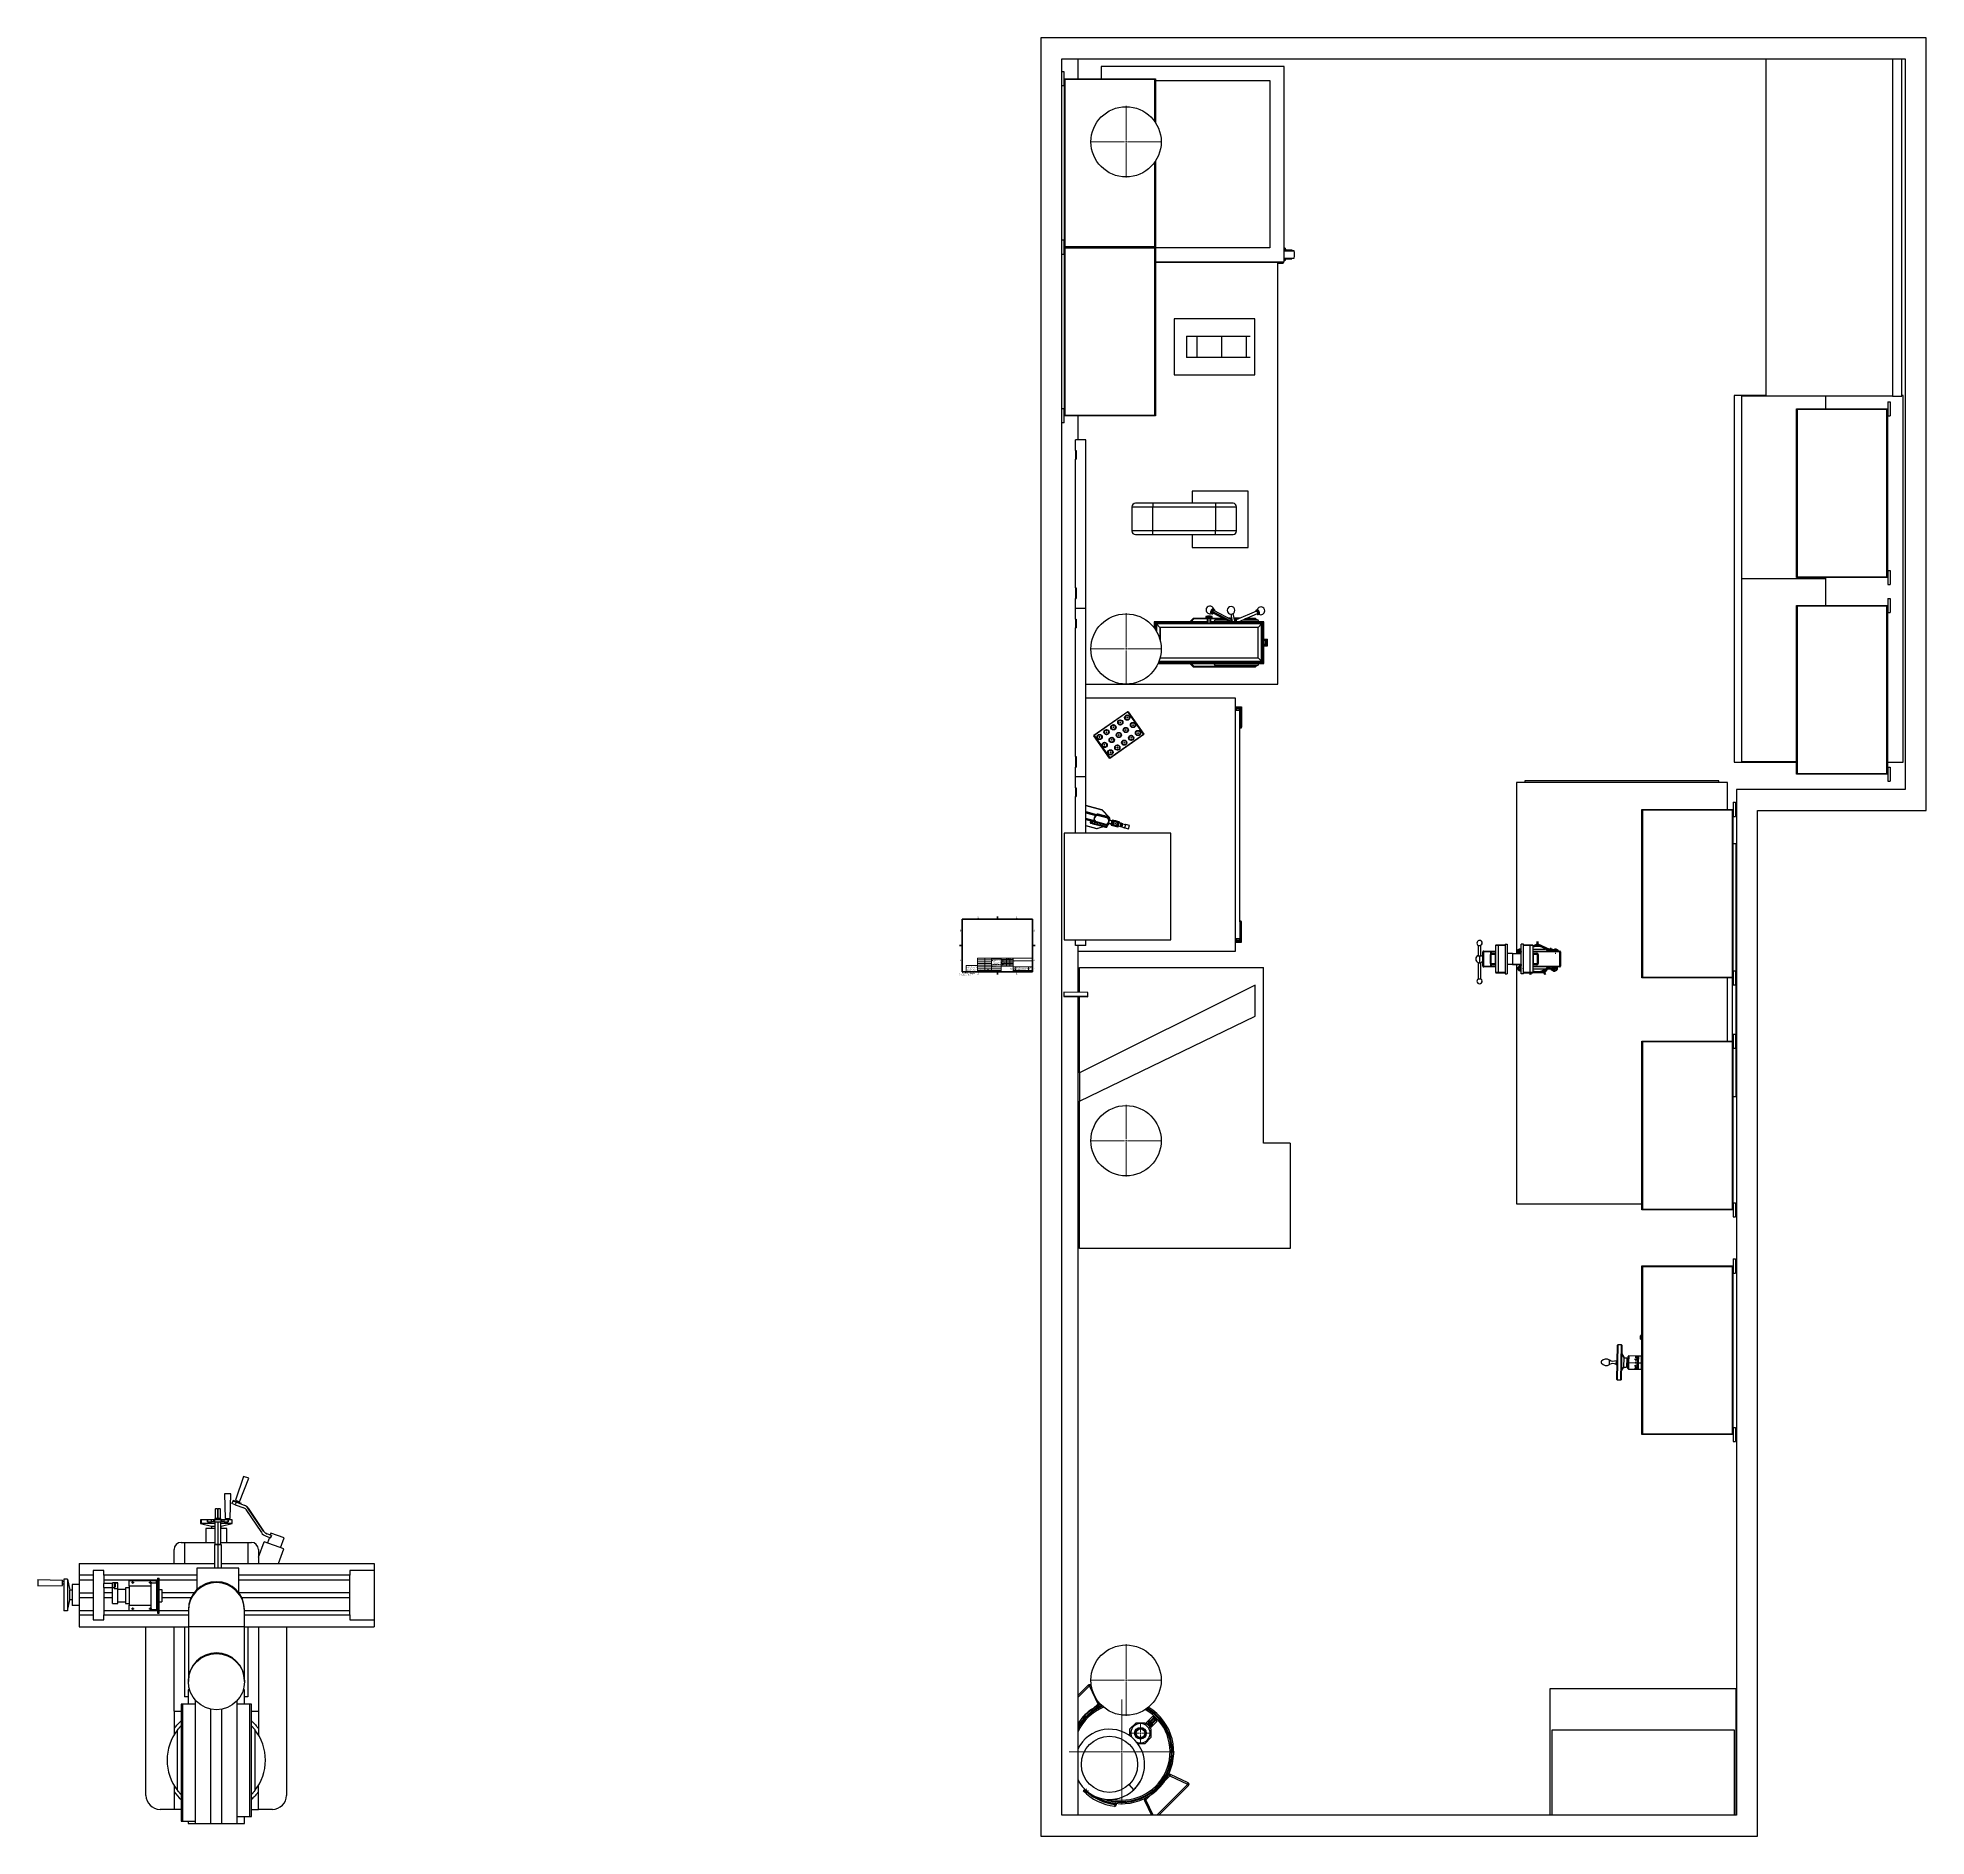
# Model space of a CAD drawing. Header units: inches. Extents: x -131 to 138, y -123 to 133.
import ezdxf

# ---------------------------------------------------------------- set-up
doc = ezdxf.new("R2010")
doc.units = ezdxf.units.IN
doc.header["$MEASUREMENT"] = 0
doc.styles.add('SLDTEXTSTYLE0', font='TXT', dxfattribs={"width": 0.75})
doc.styles.add('SLDTEXTSTYLE1', font='TXT', dxfattribs={"width": 0.6875})
doc.styles.add('SLDTEXTSTYLE2', font='TXT', dxfattribs={"width": 0.694444})
doc.styles.add('SLDTEXTSTYLE3', font='TXT', dxfattribs={"width": 0.7})

# ---------------------------------------------------------------- blocks, each defined once
blk = doc.blocks.new('SW_NOTE_0')
at = {"color": 0, "linetype": 'Continuous', "lineweight": 0, "char_height": 0.06, "attachment_point": 1, "style": 'SLDTEXTSTYLE0'}
for s, insert in [('INTERPRET GEOMETRIC', (0, 0.08)), ('TOLERANCING PER:', (0, -0.02))]:
    blk.add_mtext(s, dxfattribs=dict(at, insert=insert))
blk = doc.blocks.new('SW_NOTE_0_1')
at = {"color": 0, "linetype": 'Continuous', "lineweight": 0, "char_height": 0.065, "attachment_point": 1, "style": 'SLDTEXTSTYLE0'}
for s, insert in [('DIMENSIONS ARE IN INCHES', (0, 0.08)), ('TOLERANCES:', (0, -0.02)), ('ANGULAR: MACH', (0, -0.23)), ('TWO PLACE DECIMAL', (0, -0.33)), ('THREE PLACE DECIMAL', (0, -0.44)), ('FRACTIONAL', (0, -0.12)), ('%%p', (0.52, -0.12)), ('%%p', (0.72, -0.23)), ('BEND', (0.91, -0.23)), ('%%p', (0.98, -0.33)), ('%%p', (0.97, -0.44)), ('%%p', (1.15, -0.23))]:
    blk.add_mtext(s, dxfattribs=dict(at, insert=insert))
blk = doc.blocks.new('SW_NOTE_0_2')
at = {"color": 0, "linetype": 'Continuous', "lineweight": 0, "char_height": 0.06, "attachment_point": 1, "style": 'SLDTEXTSTYLE0'}
for s, insert in [('THE INFORMATION CONTAINED IN THIS', (0, 0.08)), ('DRAWING IS THE SOLE PROPERTY OF', (0, -0.02)), ('<INSERT COMPANY NAME HERE>.  ANY', (0, -0.12)), ('REPRODUCTION IN PART OR AS A WHOLE', (0, -0.22)), ('WITHOUT THE WRITTEN PERMISSION OF', (0, -0.32)), ('<INSERT COMPANY NAME HERE> IS', (0, -0.42)), ('PROHIBITED.', (0, -0.52))]:
    blk.add_mtext(s, dxfattribs=dict(at, insert=insert))
blk = doc.blocks.new('SW_CENTERMARKSYMBOL_0')
at = {"color": 0, "linetype": 'Continuous', "lineweight": 18}
for p, q in [((0, 0.2), (0, 5.1)), ((-0.2, 0), (-5.1, 0)), ((0, 0), (-0.1, 0)), ((0, 0), (0, 0.1)), ((0, 0), (0, -0.1)), ((0, 0), (0.1, 0)), ((0.2, 0), (5.1, 0)), ((0, -0.2), (0, -5.1))]:
    blk.add_line(p, q, dxfattribs=at)
blk = doc.blocks.new('SW_CENTERMARKSYMBOL_1')
at = {"color": 0, "linetype": 'Continuous', "lineweight": 18}
for p, q in [((0, 0.2), (0, 5.1)), ((-0.2, 0), (-5.1, 0)), ((0, 0), (-0.1, 0)), ((0, 0), (0, 0.1)), ((0, 0), (0, -0.1)), ((0, 0), (0.1, 0)), ((0.2, 0), (5.1, 0)), ((0, -0.2), (0, -5.1))]:
    blk.add_line(p, q, dxfattribs=at)
blk = doc.blocks.new('SW_CENTERMARKSYMBOL_2')
at = {"color": 0, "linetype": 'Continuous', "lineweight": 18}
for p, q in [((-0.2, 0), (-1.475, 0)), ((0, 0), (-0.1, 0)), ((0, 0.2), (0, 1.475)), ((0, 0), (0, 0.1)), ((0, 0), (0, -0.1)), ((0, 0), (0.1, 0)), ((0.2, 0), (1.475, 0)), ((0, -0.2), (0, -1.475))]:
    blk.add_line(p, q, dxfattribs=at)
blk = doc.blocks.new('SW_CENTERMARKSYMBOL_3')
at = {"color": 0, "linetype": 'Continuous', "lineweight": 18}
for p, q in [((0, 0.2), (0, 7.475)), ((-0.2, 0), (-7.475, 0)), ((0, 0), (-0.1, 0)), ((0, 0), (0, 0.1)), ((0, 0), (0, -0.1)), ((0, 0), (0.1, 0)), ((0.2, 0), (7.475, 0)), ((0, -0.2), (0, -7.475))]:
    blk.add_line(p, q, dxfattribs=at)
blk = doc.blocks.new('SW_CENTERMARKSYMBOL_4')
at = {"color": 0, "linetype": 'Continuous', "lineweight": 18}
for p, q in [((-0.2, 0), (-0.29, 0)), ((0, 0), (-0.1, 0)), ((0, 0.2), (0, 0.29)), ((0, 0), (0, 0.1)), ((0, 0), (0, -0.1)), ((0, 0), (0.1, 0)), ((0.2, 0), (0.29, 0)), ((0, -0.2), (0, -0.29))]:
    blk.add_line(p, q, dxfattribs=at)
blk = doc.blocks.new('SW_CENTERMARKSYMBOL_5')
at = {"color": 0, "linetype": 'Continuous', "lineweight": 18}
for p, q in [((-0.1, 0), (-0.198, 0)), ((0, 0), (-0.1, 0)), ((0, 0.1), (0, 0.198)), ((0, 0), (0, 0.1)), ((0, 0), (0, -0.1)), ((0, 0), (0.1, 0)), ((0.1, 0), (0.198, 0)), ((0, -0.1), (0, -0.198))]:
    blk.add_line(p, q, dxfattribs=at)
blk = doc.blocks.new('SW_CENTERMARKSYMBOL_6')
at = {"color": 0, "linetype": 'Continuous', "lineweight": 18}
for p, q in [((-0.1, 0), (-0.198, 0)), ((0, 0), (-0.1, 0)), ((0, 0.1), (0, 0.198)), ((0, 0), (0, 0.1)), ((0, 0), (0, -0.1)), ((0, 0), (0.1, 0)), ((0.1, 0), (0.198, 0)), ((0, -0.1), (0, -0.198))]:
    blk.add_line(p, q, dxfattribs=at)
blk = doc.blocks.new('SW_CENTERMARKSYMBOL_7')
at = {"color": 0, "linetype": 'Continuous', "lineweight": 18}
for p, q in [((-0.1, 0), (-0.198, 0)), ((0, 0), (-0.1, 0)), ((0, 0.1), (0, 0.198)), ((0, 0), (0, 0.1)), ((0, 0), (0, -0.1)), ((0, 0), (0.1, 0)), ((0.1, 0), (0.198, 0)), ((0, -0.1), (0, -0.198))]:
    blk.add_line(p, q, dxfattribs=at)
blk = doc.blocks.new('SW_CENTERMARKSYMBOL_8')
at = {"color": 0, "linetype": 'Continuous', "lineweight": 18}
for p, q in [((-0.1, 0), (-0.198, 0)), ((0, 0), (-0.1, 0)), ((0, 0.1), (0, 0.198)), ((0, 0), (0, 0.1)), ((0, 0), (0, -0.1)), ((0, 0), (0.1, 0)), ((0.1, 0), (0.198, 0)), ((0, -0.1), (0, -0.198))]:
    blk.add_line(p, q, dxfattribs=at)
blk = doc.blocks.new('SW_CENTERMARKSYMBOL_9')
at = {"color": 0, "linetype": 'Continuous', "lineweight": 18}
for p, q in [((0, 0.2), (0, 5.1)), ((-0.2, 0), (-5.1, 0)), ((0, 0), (-0.1, 0)), ((0, 0), (0, 0.1)), ((0, 0), (0, -0.1)), ((0, 0), (0.1, 0)), ((0.2, 0), (5.1, 0)), ((0, -0.2), (0, -5.1))]:
    blk.add_line(p, q, dxfattribs=at)
blk = doc.blocks.new('SW_CENTERMARKSYMBOL_10')
at = {"color": 0, "linetype": 'Continuous', "lineweight": 18}
for p, q in [((-0.2, 0), (-0.4125, 0)), ((0, 0), (-0.1, 0)), ((0, 0.2), (0, 0.4125)), ((0, 0), (0, 0.1)), ((0, 0), (0, -0.1)), ((0, 0), (0.1, 0)), ((0.2, 0), (0.4125, 0)), ((0, -0.2), (0, -0.4125))]:
    blk.add_line(p, q, dxfattribs=at)
blk = doc.blocks.new('SW_CENTERMARKSYMBOL_11')
at = {"color": 0, "linetype": 'Continuous', "lineweight": 18}
for p, q in [((-0.2, 0), (-0.4125, 0)), ((0, 0), (-0.1, 0)), ((0, 0.2), (0, 0.4125)), ((0, 0), (0, 0.1)), ((0, 0), (0, -0.1)), ((0, 0), (0.1, 0)), ((0.2, 0), (0.4125, 0)), ((0, -0.2), (0, -0.4125))]:
    blk.add_line(p, q, dxfattribs=at)
blk = doc.blocks.new('SW_CENTERMARKSYMBOL_12')
at = {"color": 0, "linetype": 'Continuous', "lineweight": 18}
for p, q in [((-0.2, 0), (-0.4125, 0)), ((0, 0), (-0.1, 0)), ((0, 0.2), (0, 0.4125)), ((0, 0), (0, 0.1)), ((0, 0), (0, -0.1)), ((0, 0), (0.1, 0)), ((0.2, 0), (0.4125, 0)), ((0, -0.2), (0, -0.4125))]:
    blk.add_line(p, q, dxfattribs=at)
blk = doc.blocks.new('SW_CENTERMARKSYMBOL_13')
at = {"color": 0, "linetype": 'Continuous', "lineweight": 18}
for p, q in [((-0.2, 0), (-0.4125, 0)), ((0, 0), (-0.1, 0)), ((0, 0.2), (0, 0.4125)), ((0, 0), (0, 0.1)), ((0, 0), (0, -0.1)), ((0, 0), (0.1, 0)), ((0.2, 0), (0.4125, 0)), ((0, -0.2), (0, -0.4125))]:
    blk.add_line(p, q, dxfattribs=at)
blk = doc.blocks.new('SW_CENTERMARKSYMBOL_14')
at = {"color": 0, "linetype": 'Continuous', "lineweight": 18}
for p, q in [((-0.2, 0), (-0.4125, 0)), ((0, 0), (-0.1, 0)), ((0, 0.2), (0, 0.4125)), ((0, 0), (0, 0.1)), ((0, 0), (0, -0.1)), ((0, 0), (0.1, 0)), ((0.2, 0), (0.4125, 0)), ((0, -0.2), (0, -0.4125))]:
    blk.add_line(p, q, dxfattribs=at)
blk = doc.blocks.new('SW_CENTERMARKSYMBOL_15')
at = {"color": 0, "linetype": 'Continuous', "lineweight": 18}
for p, q in [((-0.2, 0), (-0.4125, 0)), ((0, 0), (-0.1, 0)), ((0, 0.2), (0, 0.4125)), ((0, 0), (0, 0.1)), ((0, 0), (0, -0.1)), ((0, 0), (0.1, 0)), ((0.2, 0), (0.4125, 0)), ((0, -0.2), (0, -0.4125))]:
    blk.add_line(p, q, dxfattribs=at)
blk = doc.blocks.new('SW_CENTERMARKSYMBOL_16')
at = {"color": 0, "linetype": 'Continuous', "lineweight": 18}
for p, q in [((-0.2, 0), (-0.4125, 0)), ((0, 0), (-0.1, 0)), ((0, 0.2), (0, 0.4125)), ((0, 0), (0, 0.1)), ((0, 0), (0, -0.1)), ((0, 0), (0.1, 0)), ((0.2, 0), (0.4125, 0)), ((0, -0.2), (0, -0.4125))]:
    blk.add_line(p, q, dxfattribs=at)
blk = doc.blocks.new('SW_CENTERMARKSYMBOL_17')
at = {"color": 0, "linetype": 'Continuous', "lineweight": 18}
for p, q in [((-0.2, 0), (-0.4125, 0)), ((0, 0), (-0.1, 0)), ((0, 0.2), (0, 0.4125)), ((0, 0), (0, 0.1)), ((0, 0), (0, -0.1)), ((0, 0), (0.1, 0)), ((0.2, 0), (0.4125, 0)), ((0, -0.2), (0, -0.4125))]:
    blk.add_line(p, q, dxfattribs=at)
blk = doc.blocks.new('SW_CENTERMARKSYMBOL_18')
at = {"color": 0, "linetype": 'Continuous', "lineweight": 18}
for p, q in [((-0.2, 0), (-0.4125, 0)), ((0, 0), (-0.1, 0)), ((0, 0.2), (0, 0.4125)), ((0, 0), (0, 0.1)), ((0, 0), (0, -0.1)), ((0, 0), (0.1, 0)), ((0.2, 0), (0.4125, 0)), ((0, -0.2), (0, -0.4125))]:
    blk.add_line(p, q, dxfattribs=at)
blk = doc.blocks.new('SW_CENTERMARKSYMBOL_19')
at = {"color": 0, "linetype": 'Continuous', "lineweight": 18}
for p, q in [((-0.2, 0), (-0.4125, 0)), ((0, 0), (-0.1, 0)), ((0, 0.2), (0, 0.4125)), ((0, 0), (0, 0.1)), ((0, 0), (0, -0.1)), ((0, 0), (0.1, 0)), ((0.2, 0), (0.4125, 0)), ((0, -0.2), (0, -0.4125))]:
    blk.add_line(p, q, dxfattribs=at)
blk = doc.blocks.new('SW_CENTERMARKSYMBOL_20')
at = {"color": 0, "linetype": 'Continuous', "lineweight": 18}
for p, q in [((-0.2, 0), (-0.4125, 0)), ((0, 0), (-0.1, 0)), ((0, 0.2), (0, 0.4125)), ((0, 0), (0, 0.1)), ((0, 0), (0, -0.1)), ((0, 0), (0.1, 0)), ((0.2, 0), (0.4125, 0)), ((0, -0.2), (0, -0.4125))]:
    blk.add_line(p, q, dxfattribs=at)
blk = doc.blocks.new('SW_CENTERMARKSYMBOL_21')
at = {"color": 0, "linetype": 'Continuous', "lineweight": 18}
for p, q in [((-0.2, 0), (-0.4125, 0)), ((0, 0), (-0.1, 0)), ((0, 0.2), (0, 0.4125)), ((0, 0), (0, 0.1)), ((0, 0), (0, -0.1)), ((0, 0), (0.1, 0)), ((0.2, 0), (0.4125, 0)), ((0, -0.2), (0, -0.4125))]:
    blk.add_line(p, q, dxfattribs=at)
blk = doc.blocks.new('SW_CENTERMARKSYMBOL_22')
at = {"color": 0, "linetype": 'Continuous', "lineweight": 18}
for p, q in [((-0.2, 0), (-0.4125, 0)), ((0, 0), (-0.1, 0)), ((0, 0.2), (0, 0.4125)), ((0, 0), (0, 0.1)), ((0, 0), (0, -0.1)), ((0, 0), (0.1, 0)), ((0.2, 0), (0.4125, 0)), ((0, -0.2), (0, -0.4125))]:
    blk.add_line(p, q, dxfattribs=at)
blk = doc.blocks.new('SW_CENTERMARKSYMBOL_23')
at = {"color": 0, "linetype": 'Continuous', "lineweight": 18}
for p, q in [((-0.2, 0), (-0.4125, 0)), ((0, 0), (-0.1, 0)), ((0, 0.2), (0, 0.4125)), ((0, 0), (0, 0.1)), ((0, 0), (0, -0.1)), ((0, 0), (0.1, 0)), ((0.2, 0), (0.4125, 0)), ((0, -0.2), (0, -0.4125))]:
    blk.add_line(p, q, dxfattribs=at)
blk = doc.blocks.new('SW_CENTERMARKSYMBOL_24')
at = {"color": 0, "linetype": 'Continuous', "lineweight": 18}
for p, q in [((-0.2, 0), (-0.4125, 0)), ((0, 0), (-0.1, 0)), ((0, 0.2), (0, 0.4125)), ((0, 0), (0, 0.1)), ((0, 0), (0, -0.1)), ((0, 0), (0.1, 0)), ((0.2, 0), (0.4125, 0)), ((0, -0.2), (0, -0.4125))]:
    blk.add_line(p, q, dxfattribs=at)
blk = doc.blocks.new('SW_CENTERMARKSYMBOL_25')
at = {"color": 0, "linetype": 'Continuous', "lineweight": 18}
for p, q in [((-0.2, 0), (-0.2875, 0)), ((0, 0), (-0.1, 0)), ((0, 0.2), (0, 0.2875)), ((0, 0), (0, 0.1)), ((0, 0), (0, -0.1)), ((0, 0), (0.1, 0)), ((0.2, 0), (0.2875, 0)), ((0, -0.2), (0, -0.2875))]:
    blk.add_line(p, q, dxfattribs=at)
blk = doc.blocks.new('SW_CENTERMARKSYMBOL_26')
at = {"color": 0, "linetype": 'Continuous', "lineweight": 18}
for p, q in [((-0.2, 0), (-0.2875, 0)), ((0, 0), (-0.1, 0)), ((0, 0.2), (0, 0.2875)), ((0, 0), (0, 0.1)), ((0, 0), (0, -0.1)), ((0, 0), (0.1, 0)), ((0.2, 0), (0.2875, 0)), ((0, -0.2), (0, -0.2875))]:
    blk.add_line(p, q, dxfattribs=at)
blk = doc.blocks.new('SW_CENTERMARKSYMBOL_27')
at = {"color": 0, "linetype": 'Continuous', "lineweight": 18}
for p, q in [((-0.2, 0), (-0.2875, 0)), ((0, 0), (-0.1, 0)), ((0, 0.2), (0, 0.2875)), ((0, 0), (0, 0.1)), ((0, 0), (0, -0.1)), ((0, 0), (0.1, 0)), ((0.2, 0), (0.2875, 0)), ((0, -0.2), (0, -0.2875))]:
    blk.add_line(p, q, dxfattribs=at)
blk = doc.blocks.new('SW_CENTERMARKSYMBOL_28')
at = {"color": 0, "linetype": 'Continuous', "lineweight": 18}
for p, q in [((-0.2, 0), (-0.2875, 0)), ((0, 0), (-0.1, 0)), ((0, 0.2), (0, 0.2875)), ((0, 0), (0, 0.1)), ((0, 0), (0, -0.1)), ((0, 0), (0.1, 0)), ((0.2, 0), (0.2875, 0)), ((0, -0.2), (0, -0.2875))]:
    blk.add_line(p, q, dxfattribs=at)
blk = doc.blocks.new('SW_CENTERMARKSYMBOL_29')
at = {"color": 0, "linetype": 'Continuous', "lineweight": 18}
for p, q in [((-0.2, 0), (-0.45, 0)), ((0, 0), (-0.1, 0)), ((0, 0.2), (0, 0.45)), ((0, 0), (0, 0.1)), ((0, 0), (0, -0.1)), ((0, 0), (0.1, 0)), ((0.2, 0), (0.45, 0)), ((0, -0.2), (0, -0.45))]:
    blk.add_line(p, q, dxfattribs=at)
blk = doc.blocks.new('SW_CENTERMARKSYMBOL_30')
at = {"color": 0, "linetype": 'Continuous', "lineweight": 18}
for p, q in [((0, 0.2), (0, 5.1)), ((-0.2, 0), (-5.1, 0)), ((0, 0), (-0.1, 0)), ((0, 0), (0, 0.1)), ((0, 0), (0, -0.1)), ((0, 0), (0.1, 0)), ((0.2, 0), (5.1, 0)), ((0, -0.2), (0, -5.1))]:
    blk.add_line(p, q, dxfattribs=at)

msp = doc.modelspace()

# ---------------------------------------------------------------- linework, layer by layer
at = {"color": 7, "linetype": 'Continuous', "lineweight": 25}
for p, q in [((11.69, 133.48), (11.69, -122.52)), ((137.69, 133.48), (11.69, 133.48)), ((137.69, 23.48), (137.69, 133.48)), ((14.69, -119.52), (14.69, 130.48)), ((14.69, 130.48), (134.69, 130.48)), ((16.94, 130.48), (16.94, 127.65)), ((46.29, 129.38), (20.29, 129.38)), ((20.29, 129.38), (20.29, 127.65)), ((46.29, 101.58), (46.29, 129.38)), ((114.89, 82.48), (114.89, 130.48)), ((132.89, 130.48), (132.89, 82.48)), ((134.21, 82.48), (134.21, 130.48)), ((134.69, 130.48), (134.69, 26.48)), ((15.01, 128.65), (14.69, 128.65)), ((15.01, 126.65), (14.69, 126.65)), ((15.01, 126.65), (15.01, 128.65)), ((15.01, 127.65), (28.01, 127.65)), ((15.01, 126.65), (15.01, 104.65)), ((27.91, 127.55), (15.11, 127.55)), ((15.11, 127.55), (15.11, 103.75)), ((27.91, 121.53), (27.91, 127.55)), ((28.01, 127.65), (28.01, 121.38)), ((28.01, 127.38), (44.29, 127.38)), ((44.29, 127.38), (44.29, 103.58)), ((27.91, 103.75), (27.91, 115.8)), ((28.01, 115.95), (28.01, 103.65)), ((15.01, 104.65), (14.69, 104.65)), ((15.01, 102.65), (14.69, 102.65)), ((15.01, 102.65), (15.01, 104.65)), ((15.01, 103.65), (28.01, 103.65)), ((28.01, 103.65), (15.01, 103.65)), ((15.01, 102.65), (15.01, 80.65)), ((15.11, 103.75), (27.91, 103.75)), ((27.91, 103.55), (15.11, 103.55)), ((15.11, 103.55), (15.11, 79.75)), ((27.91, 79.75), (27.91, 103.55)), ((28.01, 103.65), (28.01, 79.65)), ((44.29, 103.58), (28.01, 103.58)), ((46.44, 103.52), (46.29, 103.52)), ((46.44, 103.42), (46.29, 103.42)), ((46.29, 103.37), (46.54, 103.37)), ((46.29, 103.27), (47.4, 103.27)), ((46.29, 103.22), (47.4, 103.22)), ((46.29, 103.16), (47.72, 103.16)), ((46.44, 103.42), (46.44, 103.52)), ((46.44, 103.52), (46.44, 103.42)), ((46.44, 103.52), (46.44, 103.52)), ((46.44, 103.42), (46.44, 103.42)), ((46.55, 103.27), (46.54, 103.37)), ((47.4, 103.27), (47.4, 103.22)), ((47.72, 103.16), (47.4, 103.22)), ((28.01, 101.58), (46.29, 101.58)), ((45.39, 101.48), (28.01, 101.48)), ((42.54, 101.58), (42.54, 101.48)), ((45.39, 41.48), (45.39, 101.48)), ((45.39, 101.39), (46.16, 101.39)), ((46.16, 101.58), (46.16, 101.39)), ((46.16, 101.52), (46.18, 101.53)), ((46.16, 101.52), (46.18, 101.53)), ((46.18, 101.53), (46.18, 101.58)), ((46.29, 102.12), (47.72, 102.12)), ((46.29, 102.07), (47.4, 102.07)), ((46.29, 102.02), (47.4, 102.02)), ((46.29, 101.92), (46.54, 101.92)), ((46.44, 101.86), (46.29, 101.86)), ((46.44, 101.77), (46.29, 101.77)), ((46.44, 101.77), (46.44, 101.86)), ((46.44, 101.86), (46.44, 101.77)), ((46.44, 101.86), (46.44, 101.86)), ((46.44, 101.77), (46.44, 101.77)), ((46.55, 102.02), (46.54, 101.92)), ((47.72, 102.12), (47.4, 102.07)), ((47.4, 102.07), (47.4, 102.02)), ((42.14, 93.48), (30.64, 93.48)), ((30.64, 93.48), (30.64, 85.48)), ((42.14, 85.48), (42.14, 93.48)), ((32.39, 90.98), (33.89, 90.98)), ((32.39, 90.98), (32.39, 87.98)), ((33.89, 90.98), (33.89, 87.98)), ((33.89, 90.98), (37.39, 90.98)), ((37.39, 90.98), (40.89, 90.98)), ((37.39, 90.98), (37.39, 87.98)), ((40.89, 90.98), (40.89, 87.98)), ((40.89, 90.98), (41.48, 90.98)), ((33.89, 87.98), (32.39, 87.98)), ((37.39, 87.98), (33.89, 87.98)), ((40.89, 87.98), (37.39, 87.98)), ((41.48, 87.98), (40.89, 87.98)), ((30.64, 85.48), (42.14, 85.48)), ((15.01, 80.65), (14.69, 80.65)), ((15.01, 78.65), (15.01, 80.65)), ((114.89, 82.58), (110.34, 82.58)), ((110.34, 82.58), (110.34, 30.38)), ((111.39, 82.48), (111.39, 56.48)), ((123.39, 82.48), (111.39, 82.48)), ((132.89, 82.48), (114.89, 82.48)), ((119.21, 56.65), (119.21, 80.65)), ((119.21, 80.65), (132.21, 80.65)), ((123.39, 80.65), (123.39, 82.48)), ((132.21, 81.65), (132.56, 81.65)), ((132.21, 81.65), (132.21, 79.65)), ((132.56, 81.65), (132.56, 79.65)), ((132.89, 82.48), (134.21, 82.48)), ((134.43, 82.58), (134.21, 82.58)), ((134.43, 30.38), (134.43, 82.58)), ((15.01, 78.65), (14.69, 78.65)), ((28.01, 79.65), (15.01, 79.65)), ((15.11, 79.75), (27.91, 79.75)), ((16.94, 79.65), (16.94, 76.26)), ((119.31, 80.55), (119.31, 56.75)), ((132.11, 80.55), (119.31, 80.55)), ((132.11, 56.75), (132.11, 80.55)), ((132.21, 57.65), (132.21, 79.65)), ((132.21, 79.65), (132.56, 79.65)), ((18.1, 76.26), (16.6, 76.26)), ((16.6, 74.72), (16.6, 76.26)), ((18.1, 52.26), (18.1, 76.26)), ((16.6, 74.72), (16.7, 74.72)), ((16.6, 74.72), (16.6, 73.49)), ((16.6, 73.49), (16.7, 73.49)), ((16.6, 55.16), (16.6, 73.49)), ((16.7, 74.72), (16.7, 73.49)), ((27.64, 67.21), (25.14, 67.21)), ((27.64, 67.21), (27.64, 66.71)), ((36.54, 67.21), (27.64, 67.21)), ((33.2, 68.93), (33.2, 67.21)), ((41.2, 68.93), (33.2, 68.93)), ((39.04, 67.21), (36.54, 67.21)), ((36.54, 67.21), (36.54, 66.71)), ((41.2, 60.93), (41.2, 68.93)), ((24.64, 66.71), (24.64, 63.27)), ((24.64, 66.71), (27.64, 66.71)), ((27.64, 63.27), (27.64, 66.71)), ((27.64, 66.71), (36.54, 66.71)), ((36.54, 66.71), (36.54, 63.27)), ((36.54, 66.71), (39.54, 66.71)), ((39.54, 63.27), (39.54, 66.71)), ((27.64, 63.27), (24.64, 63.27)), ((25.14, 62.77), (27.64, 62.77)), ((27.64, 62.77), (27.64, 63.27)), ((36.54, 63.27), (27.64, 63.27)), ((27.64, 62.77), (36.54, 62.77)), ((33.2, 62.77), (33.2, 60.93)), ((39.54, 63.27), (36.54, 63.27)), ((36.54, 62.77), (36.54, 63.27)), ((36.54, 62.77), (39.04, 62.77)), ((33.2, 60.93), (41.2, 60.93)), ((111.39, 56.48), (111.39, 30.48)), ((123.39, 56.48), (111.39, 56.48)), ((132.21, 56.65), (119.21, 56.65)), ((119.31, 56.75), (132.11, 56.75)), ((123.39, 56.48), (123.39, 56.65)), ((123.39, 52.65), (123.39, 56.48)), ((132.21, 57.65), (132.56, 57.65)), ((132.21, 57.65), (132.21, 55.65)), ((132.56, 57.65), (132.56, 55.65)), ((16.6, 55.16), (16.7, 55.16)), ((16.6, 55.16), (16.6, 53.65)), ((16.7, 55.16), (16.7, 53.65)), ((132.21, 55.65), (132.56, 55.65)), ((16.6, 53.65), (16.7, 53.65)), ((16.6, 52.26), (16.6, 53.65)), ((18.1, 52.26), (16.6, 52.26)), ((16.6, 50.72), (16.6, 52.26)), ((18.1, 28.26), (18.1, 52.26)), ((35.17, 51.08), (35.17, 50.93)), ((36.02, 51.79), (35.87, 51.87)), ((35.92, 51.57), (36.06, 51.5)), ((36.07, 50.93), (36.07, 51.08)), ((36.14, 51.64), (38.59, 50.36)), ((36.37, 52.09), (36.22, 52.17)), ((38.82, 50.64), (36.3, 51.95)), ((38.7, 51.44), (38.93, 50.39)), ((39.28, 50.47), (39.05, 51.51)), ((42.39, 51.84), (39.49, 50.62)), ((39.8, 50.36), (42.53, 51.52)), ((42.5, 52.06), (42.33, 51.99)), ((42.59, 51.37), (42.76, 51.44)), ((119.21, 28.65), (119.21, 52.65)), ((119.21, 52.65), (132.21, 52.65)), ((119.31, 52.55), (119.31, 28.75)), ((132.11, 52.55), (119.31, 52.55)), ((132.11, 28.75), (132.11, 52.55)), ((132.21, 53.65), (132.56, 53.65)), ((132.21, 53.65), (132.21, 51.65)), ((132.21, 29.65), (132.21, 51.65)), ((132.21, 51.65), (132.56, 51.65)), ((132.56, 53.65), (132.56, 51.65)), ((16.6, 50.72), (16.7, 50.72)), ((16.6, 50.72), (16.6, 49.49)), ((16.6, 49.49), (16.7, 49.49)), ((16.6, 31.16), (16.6, 49.49)), ((16.7, 50.72), (16.7, 49.49)), ((27.82, 50.36), (27.82, 49.47)), ((27.82, 50.36), (27.84, 50.34)), ((35.36, 50.36), (27.82, 50.36)), ((27.84, 50.34), (27.84, 49.44)), ((35.36, 50.34), (27.84, 50.34)), ((28.14, 50.04), (27.96, 50.22)), ((27.96, 50.22), (27.96, 49.28)), ((35.36, 50.22), (27.96, 50.22)), ((28.63, 49.55), (28.14, 50.04)), ((28.14, 50.04), (28.14, 48.98)), ((43.1, 50.04), (28.14, 50.04)), ((28.65, 49.53), (28.63, 49.55)), ((28.63, 49.55), (28.63, 47.82)), ((42.61, 49.55), (28.63, 49.55)), ((28.65, 49.53), (28.65, 47.75)), ((42.59, 49.53), (28.65, 49.53)), ((32.9, 50.36), (33.41, 50.87)), ((33.46, 50.75), (33.07, 50.36)), ((33.41, 50.87), (35.36, 50.87)), ((35.36, 50.75), (33.46, 50.75)), ((35.36, 50.89), (35.36, 50.18)), ((35.62, 50.88), (35.62, 51.04)), ((35.88, 50.18), (35.88, 50.89)), ((35.88, 50.87), (37.62, 50.87)), ((37.08, 50.75), (35.88, 50.75)), ((43.42, 50.36), (35.88, 50.36)), ((43.4, 50.34), (35.88, 50.34)), ((43.29, 50.22), (35.88, 50.22)), ((36.37, 50.36), (36.37, 50.43)), ((36.57, 50.63), (38.07, 50.63)), ((37.08, 50.63), (37.08, 50.75)), ((37.84, 50.75), (37.08, 50.75)), ((37.63, 50.75), (37.63, 50.86)), ((37.81, 50.77), (37.81, 50.75)), ((38.83, 50.87), (38.39, 50.87)), ((38.85, 50.75), (38.61, 50.75)), ((38.81, 50.64), (38.69, 50.36)), ((38.81, 50.64), (38.88, 50.64)), ((38.94, 50.38), (38.93, 50.39)), ((38.94, 50.36), (38.94, 50.38)), ((40.08, 50.87), (39.19, 50.87)), ((39.8, 50.75), (39.22, 50.75)), ((39.24, 50.63), (39.48, 50.63)), ((39.54, 50.49), (39.48, 50.63)), ((39.58, 50.36), (39.57, 50.41)), ((40.43, 50.63), (42.48, 50.63)), ((42.12, 50.75), (40.71, 50.75)), ((40.91, 50.83), (40.91, 50.75)), ((41.09, 50.87), (40.99, 50.87)), ((41.09, 50.87), (41.09, 50.75)), ((41.09, 50.87), (42.17, 50.87)), ((42.23, 50.63), (42.12, 50.75)), ((42.17, 50.87), (42.4, 50.63)), ((42.59, 49.53), (42.61, 49.55)), ((42.59, 45.23), (42.59, 49.53)), ((42.61, 49.55), (43.1, 50.04)), ((42.61, 45.21), (42.61, 49.55)), ((42.67, 50.43), (42.67, 50.36)), ((43.1, 50.04), (43.29, 50.22)), ((43.1, 44.73), (43.1, 50.04)), ((43.29, 44.54), (43.29, 50.22)), ((43.42, 50.36), (43.4, 50.34)), ((43.4, 44.42), (43.4, 50.34)), ((43.42, 44.4), (43.42, 50.36)), ((43.42, 47.85), (43.55, 47.85)), ((43.42, 47.71), (43.55, 47.71)), ((43.62, 47.66), (43.42, 47.66)), ((43.62, 47.11), (43.42, 47.11)), ((43.42, 47.06), (43.55, 47.06)), ((43.42, 46.91), (43.55, 46.91)), ((43.55, 47.85), (43.55, 47.71)), ((43.55, 47.85), (43.79, 47.85)), ((43.55, 47.71), (43.79, 47.71)), ((43.55, 47.06), (43.55, 46.91)), ((43.55, 47.06), (43.79, 47.06)), ((43.55, 46.91), (43.79, 46.91)), ((43.62, 47.66), (43.62, 47.11)), ((43.69, 47.66), (43.62, 47.66)), ((43.69, 47.11), (43.62, 47.11)), ((43.69, 47.66), (43.69, 47.11)), ((43.88, 47.66), (43.69, 47.66)), ((43.88, 47.11), (43.69, 47.11)), ((43.79, 47.85), (43.79, 47.71)), ((43.79, 47.85), (43.84, 47.85)), ((43.79, 47.71), (43.84, 47.71)), ((43.79, 47.06), (43.79, 46.91)), ((43.79, 47.06), (43.84, 47.06)), ((43.79, 46.91), (43.84, 46.91)), ((43.84, 47.85), (43.84, 47.71)), ((43.84, 47.85), (43.92, 47.85)), ((43.84, 47.71), (43.92, 47.71)), ((43.84, 47.06), (43.84, 46.91)), ((43.84, 47.06), (43.92, 47.06)), ((43.84, 46.91), (43.92, 46.91)), ((43.88, 47.66), (43.88, 47.11)), ((43.92, 47.71), (43.92, 47.85)), ((43.92, 46.91), (43.92, 47.06)), ((28.36, 44.4), (43.42, 44.4)), ((28.37, 44.42), (43.4, 44.42)), ((28.42, 44.54), (43.29, 44.54)), ((28.5, 44.73), (43.1, 44.73)), ((28.65, 45.21), (42.61, 45.21)), ((28.66, 45.23), (42.59, 45.23)), ((33.41, 43.9), (32.9, 44.4)), ((33.46, 44.02), (33.07, 44.4)), ((37.63, 43.9), (33.41, 43.9)), ((33.46, 44.02), (37.08, 44.02)), ((36.37, 44.33), (36.37, 44.4)), ((42.48, 44.13), (36.57, 44.13)), ((37.08, 44.13), (37.08, 44.02)), ((37.08, 44.02), (42.12, 44.02)), ((37.63, 44.02), (37.63, 43.9)), ((37.81, 43.9), (37.63, 43.9)), ((37.81, 43.9), (37.81, 44.02)), ((40.91, 43.9), (37.81, 43.9)), ((40.91, 43.9), (40.91, 44.02)), ((41.09, 43.9), (40.91, 43.9)), ((41.09, 43.9), (41.09, 44.02)), ((42.17, 43.9), (41.09, 43.9)), ((42.23, 44.13), (42.12, 44.02)), ((42.4, 44.13), (42.17, 43.9)), ((42.59, 45.23), (42.61, 45.21)), ((42.61, 45.21), (43.1, 44.73)), ((42.67, 44.4), (42.67, 44.33)), ((43.1, 44.73), (43.29, 44.54)), ((43.42, 44.4), (43.4, 44.42)), ((18.1, 41.48), (45.39, 41.48)), ((39.39, 39.48), (18.1, 39.48)), ((39.39, 3.48), (39.39, 39.48)), ((39.39, 38.23), (40.26, 38.23)), ((39.76, 37.98), (39.39, 37.98)), ((40.01, 37.73), (39.39, 37.73)), ((39.51, 37.73), (39.51, 37.98)), ((39.76, 37.98), (39.76, 38.08)), ((40.01, 35.48), (40.01, 37.73)), ((40.01, 37.73), (40.11, 37.73)), ((40.11, 37.73), (40.11, 35.48)), ((40.26, 38.23), (40.16, 38.13)), ((40.16, 35.48), (40.16, 38.13)), ((40.26, 38.23), (40.26, 35.48)), ((19.22, 34.19), (24.04, 37.56)), ((24.08, 37.51), (19.26, 34.14)), ((21.75, 35.15), (21.71, 35.12)), ((22.74, 35.84), (22.69, 35.81)), ((23.72, 36.53), (23.67, 36.49)), ((24.08, 37.55), (24.04, 37.56)), ((24.08, 37.55), (24.08, 37.51)), ((24.12, 37.54), (24.08, 37.55)), ((26.3, 34.33), (24.08, 37.51)), ((24.12, 37.54), (26.35, 34.36)), ((24.54, 35.47), (24.49, 35.43)), ((40.01, 35.48), (40.11, 35.48)), ((40.01, 35.33), (40.01, 35.48)), ((40.01, 7.63), (40.01, 35.33)), ((40.11, 35.48), (40.11, 35.23)), ((40.11, 35.48), (40.16, 35.48)), ((40.16, 35.23), (40.11, 35.23)), ((40.16, 35.23), (40.16, 35.48)), ((40.16, 35.48), (40.26, 35.48)), ((40.26, 35.48), (40.26, 35.33)), ((19.22, 34.14), (19.21, 34.1)), ((21.43, 30.92), (19.21, 34.1)), ((19.22, 34.19), (19.22, 34.14)), ((19.26, 34.14), (19.22, 34.14)), ((19.26, 34.14), (21.48, 30.96)), ((19.79, 33.77), (19.74, 33.74)), ((20.5, 32.64), (20.46, 32.61)), ((20.77, 34.46), (20.72, 34.43)), ((21.51, 33.35), (21.47, 33.31)), ((21.48, 30.96), (26.3, 34.33)), ((26.34, 34.28), (21.52, 30.91)), ((22.31, 32.27), (22.26, 32.23)), ((22.52, 34.05), (22.47, 34.02)), ((23.29, 32.96), (23.24, 32.92)), ((23.53, 34.76), (23.48, 34.73)), ((24.28, 33.64), (24.23, 33.61)), ((25.26, 34.33), (25.21, 34.3)), ((26.34, 34.32), (26.3, 34.33)), ((26.34, 34.32), (26.35, 34.36)), ((26.34, 34.28), (26.34, 34.32)), ((16.6, 31.16), (16.6, 29.65)), ((16.6, 31.16), (16.7, 31.16)), ((16.6, 29.65), (16.7, 29.65)), ((16.6, 28.26), (16.6, 29.65)), ((16.7, 31.16), (16.7, 29.65)), ((21.33, 31.58), (21.28, 31.55)), ((21.43, 30.92), (21.48, 30.92)), ((21.48, 30.96), (21.48, 30.92)), ((21.48, 30.92), (21.52, 30.91)), ((110.34, 30.38), (119.21, 30.38)), ((111.39, 30.48), (119.21, 30.48)), ((132.21, 30.38), (134.43, 30.38)), ((132.21, 29.65), (132.56, 29.65)), ((132.21, 29.65), (132.21, 27.65)), ((132.56, 29.65), (132.56, 27.65)), ((18.1, 28.26), (16.6, 28.26)), ((16.6, 26.72), (16.6, 28.26)), ((18.1, 20.28), (18.1, 28.26)), ((79.39, 27.48), (79.39, 3.12)), ((109.39, 27.48), (79.39, 27.48)), ((108.2, 27.73), (80.57, 27.73)), ((80.57, 27.73), (80.57, 27.48)), ((108.2, 27.48), (108.2, 27.73)), ((109.39, 23.65), (109.39, 27.48)), ((132.21, 28.65), (119.21, 28.65)), ((119.31, 28.75), (132.11, 28.75)), ((132.21, 27.65), (132.56, 27.65)), ((16.6, 26.72), (16.7, 26.72)), ((16.6, 26.72), (16.6, 25.49)), ((16.6, 25.49), (16.7, 25.49)), ((16.6, 20.28), (16.6, 25.49)), ((16.7, 26.72), (16.7, 25.49)), ((20.38, 23.6), (18.1, 24.21)), ((110.21, 24.65), (110.21, 22.65)), ((110.21, 24.65), (110.56, 24.65)), ((110.56, 24.65), (110.56, 22.65)), ((110.69, 26.48), (110.69, -119.52)), ((134.69, 26.48), (110.69, 26.48)), ((19.6, 22.82), (18.1, 23.23)), ((18.1, 23.23), (19.28, 22.92)), ((18.1, 22.29), (19.37, 21.95)), ((18.77, 21.99), (18.71, 21.76)), ((18.74, 21.7), (18.83, 21.68)), ((18.86, 21.96), (18.8, 21.73)), ((18.88, 21.96), (18.82, 21.73)), ((18.92, 22), (18.83, 22.02)), ((18.83, 21.68), (18.86, 21.67)), ((18.86, 21.67), (19.01, 21.63)), ((18.95, 21.99), (18.92, 22)), ((19.09, 21.95), (18.95, 21.99)), ((19.05, 21.91), (18.99, 21.68)), ((19.04, 21.67), (18.99, 21.68)), ((19.01, 21.63), (19.08, 21.61)), ((19.04, 21.67), (19.1, 21.9)), ((19.29, 21.6), (19.04, 21.67)), ((19.05, 21.91), (19.1, 21.9)), ((19.08, 21.61), (19.29, 21.55)), ((19.16, 21.93), (19.09, 21.95)), ((19.1, 21.9), (19.35, 21.83)), ((19.37, 21.88), (19.16, 21.93)), ((19.28, 22.92), (19.39, 22.89)), ((19.35, 21.83), (19.29, 21.6)), ((19.36, 21.59), (19.29, 21.6)), ((19.29, 21.55), (19.38, 21.53)), ((19.35, 21.83), (19.42, 21.81)), ((19.36, 21.59), (19.42, 21.81)), ((19.66, 21.51), (19.36, 21.59)), ((19.47, 21.85), (19.37, 21.88)), ((19.38, 22.88), (19.39, 22.89)), ((19.38, 21.53), (19.64, 21.46)), ((19.42, 21.81), (19.72, 21.73)), ((19.5, 21.84), (19.47, 21.85)), ((19.59, 22.83), (19.63, 22.97)), ((19.63, 22.97), (19.66, 22.96)), ((19.67, 22.96), (19.63, 22.97)), ((19.65, 21.85), (19.63, 21.79)), ((19.63, 21.79), (20.76, 21.49)), ((19.67, 22.96), (19.64, 22.84)), ((20.78, 21.54), (19.65, 21.85)), ((19.67, 22.96), (19.66, 22.96)), ((19.72, 21.73), (19.66, 21.51)), ((19.74, 21.49), (19.66, 21.51)), ((19.67, 22.96), (19.76, 22.93)), ((19.67, 22.96), (19.67, 22.96)), ((19.77, 22.93), (19.67, 22.96)), ((19.67, 22.96), (19.67, 22.96)), ((19.72, 21.73), (19.8, 21.71)), ((19.74, 21.49), (19.8, 21.71)), ((19.78, 22.93), (19.76, 22.85)), ((19.77, 22.93), (19.76, 22.93)), ((19.77, 22.93), (19.78, 22.93)), ((19.78, 22.93), (19.77, 22.93)), ((19.78, 22.93), (19.93, 22.89)), ((19.78, 22.93), (19.78, 22.93)), ((19.93, 22.89), (19.78, 22.93)), ((19.78, 22.93), (19.78, 22.93)), ((19.8, 21.71), (20.12, 21.63)), ((20.53, 22.76), (19.84, 22.94)), ((19.91, 22.83), (19.89, 22.78)), ((19.89, 22.78), (21.03, 22.47)), ((21.04, 22.53), (19.91, 22.83)), ((19.93, 22.89), (19.93, 22.89)), ((19.93, 22.89), (19.94, 22.88)), ((19.94, 22.89), (19.93, 22.89)), ((19.95, 22.88), (19.94, 22.89)), ((19.94, 22.88), (19.95, 22.88)), ((19.95, 22.88), (20.14, 22.83)), ((19.95, 22.88), (19.95, 22.88)), ((20.14, 22.83), (19.95, 22.88)), ((19.95, 22.88), (19.95, 22.88)), ((19.95, 22.88), (19.95, 22.88)), ((20.12, 21.63), (20.06, 21.4)), ((20.12, 21.63), (20.2, 21.61)), ((20.13, 21.38), (20.2, 21.61)), ((20.14, 22.83), (20.14, 22.83)), ((20.14, 22.83), (20.15, 22.83)), ((20.15, 22.83), (20.14, 22.83)), ((20.15, 22.83), (20.16, 22.82)), ((20.16, 22.83), (20.15, 22.83)), ((20.17, 22.83), (20.16, 22.83)), ((20.16, 22.82), (20.16, 22.82)), ((20.17, 22.82), (20.17, 22.83)), ((20.38, 22.77), (20.17, 22.83)), ((20.17, 22.82), (20.38, 22.77)), ((20.2, 21.61), (20.5, 21.52)), ((20.38, 23.6), (20.37, 23.57)), ((20.4, 23.59), (20.37, 23.57)), ((20.38, 22.77), (20.38, 22.77)), ((20.39, 22.76), (20.38, 22.77)), ((20.38, 22.76), (20.39, 22.76)), ((20.39, 22.76), (20.4, 22.76)), ((20.4, 22.76), (20.39, 22.76)), ((21.46, 22.47), (20.4, 23.59)), ((20.4, 22.76), (20.41, 22.76)), ((20.41, 22.76), (20.4, 22.76)), ((20.41, 22.76), (20.63, 22.7)), ((20.64, 22.7), (20.41, 22.76)), ((20.41, 22.76), (20.41, 22.76)), ((20.5, 21.52), (20.44, 21.3)), ((20.5, 21.52), (20.57, 21.51)), ((20.51, 21.28), (20.57, 21.51)), ((20.52, 22.73), (20.53, 22.76)), ((20.57, 21.51), (20.81, 21.44)), ((20.64, 22.7), (20.64, 22.7)), ((20.64, 22.7), (20.65, 22.69)), ((20.64, 22.7), (20.64, 22.7)), ((20.66, 22.69), (20.64, 22.7)), ((20.65, 22.69), (20.66, 22.69)), ((20.65, 22.69), (20.65, 22.69)), ((20.67, 22.69), (20.66, 22.69)), ((20.67, 22.69), (20.67, 22.69)), ((20.67, 22.69), (20.88, 22.63)), ((20.88, 22.63), (20.67, 22.69)), ((20.76, 21.49), (20.78, 21.54)), ((20.88, 22.63), (20.88, 22.63)), ((20.88, 22.63), (20.89, 22.63)), ((20.89, 22.63), (20.88, 22.63)), ((20.89, 22.63), (20.9, 22.63)), ((20.9, 22.63), (20.89, 22.63)), ((20.9, 22.63), (20.91, 22.62)), ((20.91, 22.63), (20.9, 22.63)), ((20.91, 22.63), (20.91, 22.63)), ((21.1, 22.58), (20.91, 22.63)), ((20.91, 22.62), (21.1, 22.57)), ((21.04, 22.53), (21.03, 22.47)), ((21.1, 22.58), (21.1, 22.57)), ((21.1, 22.58), (21.1, 22.58)), ((21.11, 22.57), (21.1, 22.58)), ((21.1, 22.57), (21.1, 22.57)), ((21.1, 22.57), (21.11, 22.57)), ((21.11, 22.57), (21.12, 22.57)), ((21.12, 22.57), (21.11, 22.57)), ((21.12, 22.57), (21.12, 22.57)), ((21.12, 22.57), (21.27, 22.53)), ((21.27, 22.53), (21.12, 22.57)), ((21.24, 22.43), (21.27, 22.53)), ((21.27, 22.53), (21.27, 22.53)), ((21.27, 22.53), (21.27, 22.53)), ((21.27, 22.53), (21.28, 22.52)), ((21.28, 22.53), (21.27, 22.53)), ((21.28, 22.52), (21.28, 22.53)), ((21.38, 22.5), (21.28, 22.53)), ((21.29, 22.52), (21.38, 22.5)), ((21.29, 21.5), (21.34, 21.69)), ((21.31, 22.36), (21.31, 22.37)), ((21.46, 22.33), (21.31, 22.36)), ((21.33, 21.66), (21.34, 21.66)), ((21.34, 22.36), (21.38, 22.5)), ((21.38, 22.5), (21.34, 22.36)), ((21.34, 21.66), (21.34, 21.65)), ((21.69, 21.56), (21.34, 21.66)), ((21.34, 21.65), (21.69, 21.55)), ((21.38, 22.5), (21.35, 22.36)), ((21.35, 22.36), (21.39, 22.5)), ((21.38, 22.5), (21.38, 22.5)), ((21.39, 22.5), (21.38, 22.5)), ((21.38, 22.5), (21.38, 22.5)), ((21.42, 22.49), (21.38, 22.5)), ((21.42, 22.49), (21.38, 22.35)), ((21.39, 22.5), (21.42, 22.49)), ((21.43, 22.43), (21.44, 22.45)), ((21.46, 22.42), (21.43, 22.43)), ((21.44, 22.45), (21.46, 22.47)), ((21.44, 22.45), (21.47, 22.44)), ((21.46, 22.42), (21.44, 22.33)), ((21.44, 22.07), (21.49, 22.26)), ((21.46, 22.1), (21.45, 22.1)), ((21.47, 22.44), (21.46, 22.42)), ((21.46, 22.1), (21.46, 22.1)), ((21.46, 22.1), (21.81, 22)), ((21.81, 22.01), (21.46, 22.1)), ((21.81, 22), (21.69, 21.56)), ((21.69, 21.55), (21.69, 21.56)), ((21.69, 21.56), (21.7, 21.56)), ((21.69, 21.55), (21.74, 21.54)), ((21.7, 21.56), (21.82, 22)), ((21.89, 22.11), (21.71, 21.43)), ((21.72, 21.43), (21.9, 22.1)), ((21.81, 22), (21.81, 22.01)), ((21.86, 22), (21.81, 22.01)), ((21.82, 22), (21.81, 22)), ((21.9, 22.1), (21.89, 22.11)), ((21.9, 22.11), (21.9, 22.1)), ((22.29, 22.01), (21.9, 22.11)), ((21.93, 21.7), (21.91, 21.69)), ((21.91, 21.67), (21.92, 21.66)), ((21.92, 21.66), (21.91, 21.64)), ((21.91, 21.63), (21.92, 21.61)), ((21.92, 21.61), (21.91, 21.6)), ((21.91, 21.58), (21.93, 21.57)), ((21.94, 21.75), (21.92, 21.74)), ((21.92, 21.72), (21.93, 21.7)), ((21.93, 21.57), (21.92, 21.55)), ((21.92, 21.54), (21.94, 21.52)), ((21.95, 21.79), (21.93, 21.78)), ((21.93, 21.77), (21.94, 21.75)), ((21.94, 21.52), (21.93, 21.5)), ((21.98, 21.83), (21.95, 21.82)), ((21.95, 21.81), (21.95, 21.79)), ((21.95, 21.73), (21.96, 21.73)), ((21.96, 21.73), (21.97, 21.72)), ((21.97, 21.85), (21.98, 21.83)), ((21.97, 21.72), (22.02, 21.71)), ((22, 21.86), (21.98, 21.86)), ((22, 21.89), (22, 21.86)), ((22.03, 21.9), (22.01, 21.9)), ((22.03, 21.92), (22.03, 21.9)), ((22.07, 21.93), (22.04, 21.93)), ((22.07, 21.95), (22.07, 21.93)), ((22.1, 21.95), (22.08, 21.96)), ((22.11, 21.97), (22.1, 21.95)), ((22.14, 21.97), (22.12, 21.98)), ((22.15, 21.99), (22.14, 21.97)), ((22.19, 21.98), (22.17, 22)), ((22.2, 22), (22.19, 21.98)), ((22.23, 21.99), (22.21, 22.01)), ((22.24, 22.01), (22.23, 21.99)), ((22.27, 22), (22.26, 22.01)), ((22.29, 22.01), (22.27, 22)), ((22.32, 22), (22.31, 22.01)), ((22.33, 22), (22.31, 22)), ((22.34, 22.01), (22.32, 22)), ((22.36, 21.99), (22.35, 22.01)), ((22.38, 22), (22.36, 21.99)), ((22.41, 21.97), (22.4, 21.99)), ((22.41, 21.98), (22.4, 21.98)), ((22.43, 21.98), (22.41, 21.97)), ((22.45, 21.96), (22.44, 21.98)), ((22.47, 21.96), (22.44, 21.97)), ((22.47, 21.96), (22.45, 21.96)), ((22.85, 21.86), (22.47, 21.96)), ((22.49, 21.93), (22.48, 21.95)), ((22.51, 21.94), (22.49, 21.93)), ((22.52, 21.9), (22.52, 21.93)), ((22.54, 21.9), (22.52, 21.9)), ((22.55, 21.87), (22.55, 21.89)), ((22.57, 21.87), (22.55, 21.87)), ((22.58, 21.84), (22.58, 21.86)), ((22.6, 21.83), (22.58, 21.84)), ((22.6, 21.8), (22.61, 21.82)), ((22.62, 21.79), (22.6, 21.8)), ((22.62, 21.55), (22.61, 21.55)), ((22.62, 21.76), (22.63, 21.78)), ((22.64, 21.74), (22.62, 21.76)), ((22.62, 21.53), (22.64, 21.54)), ((22.63, 21.51), (22.62, 21.53)), ((22.63, 21.71), (22.64, 21.73)), ((22.65, 21.7), (22.63, 21.71)), ((22.63, 21.58), (22.65, 21.59)), ((22.64, 21.56), (22.63, 21.58)), ((22.64, 21.67), (22.65, 21.68)), ((22.65, 21.65), (22.64, 21.67)), ((22.64, 21.62), (22.65, 21.64)), ((22.65, 21.61), (22.64, 21.62)), ((22.84, 21.85), (22.66, 21.18)), ((22.67, 21.17), (22.85, 21.85)), ((23.13, 21.66), (22.82, 21.74)), ((22.84, 21.85), (22.85, 21.86)), ((22.85, 21.85), (22.84, 21.85)), ((23.12, 21.65), (23, 21.21)), ((23.01, 21.21), (23.13, 21.66)), ((23.12, 21.65), (23.13, 21.66)), ((23.32, 21.61), (23.13, 21.66)), ((23.31, 21.6), (23.2, 21.16)), ((23.21, 21.16), (23.32, 21.6)), ((23.22, 21.15), (23.33, 21.59)), ((23.31, 21.6), (23.32, 21.61)), ((23.32, 21.6), (23.31, 21.6)), ((23.33, 21.59), (23.32, 21.6)), ((23.33, 21.6), (23.72, 21.5)), ((97.21, -0.35), (97.21, 23.65)), ((97.21, 23.65), (110.21, 23.65)), ((97.31, 23.55), (97.31, -0.25)), ((110.11, 23.55), (97.31, 23.55)), ((110.11, -0.25), (110.11, 23.55)), ((110.21, 0.65), (110.21, 22.65)), ((110.21, 22.65), (110.56, 22.65)), ((113.69, 23.48), (137.69, 23.48)), ((113.69, -122.52), (113.69, 23.48)), ((30.19, 20.28), (15, 20.28)), ((15, 20.28), (15, 5.09)), ((19.65, 20.89), (18.1, 21.3)), ((19.64, 21.46), (19.75, 21.43)), ((19.65, 20.89), (19.66, 20.92)), ((19.67, 20.89), (19.66, 20.92)), ((20.66, 21.19), (19.67, 20.89)), ((20.06, 21.4), (19.74, 21.49)), ((19.75, 21.43), (20.02, 21.36)), ((20.02, 21.36), (20.13, 21.33)), ((20.13, 21.38), (20.06, 21.4)), ((20.44, 21.3), (20.13, 21.38)), ((20.13, 21.33), (20.39, 21.26)), ((20.39, 21.26), (20.48, 21.23)), ((20.51, 21.28), (20.44, 21.3)), ((20.48, 21.23), (20.69, 21.18)), ((20.75, 21.21), (20.51, 21.28)), ((20.69, 21.18), (20.76, 21.16)), ((20.81, 21.44), (20.75, 21.21)), ((20.8, 21.2), (20.75, 21.21)), ((20.76, 21.16), (20.91, 21.12)), ((20.8, 21.2), (20.86, 21.43)), ((20.81, 21.44), (20.86, 21.43)), ((21, 21.44), (20.9, 21.47)), ((20.91, 21.12), (20.94, 21.11)), ((20.94, 21.11), (21.02, 21.09)), ((20.97, 21.15), (21.03, 21.38)), ((20.99, 21.15), (21.05, 21.38)), ((21.02, 21.44), (21, 21.44)), ((21.11, 21.41), (21.02, 21.44)), ((21.08, 21.5), (21.08, 21.49)), ((21.08, 21.49), (21.22, 21.46)), ((21.09, 21.12), (21.15, 21.35)), ((21.16, 21.33), (21.14, 21.33)), ((21.18, 21.37), (21.15, 21.38)), ((21.15, 21.36), (21.18, 21.35)), ((21.18, 21.37), (21.21, 21.46)), ((21.18, 21.35), (21.18, 21.37)), ((21.71, 21.43), (21.72, 21.43)), ((21.72, 21.43), (21.71, 21.42)), ((21.71, 21.42), (22.09, 21.32)), ((21.94, 21.49), (21.96, 21.48)), ((21.96, 21.48), (21.95, 21.46)), ((21.96, 21.45), (21.98, 21.44)), ((21.98, 21.44), (21.98, 21.42)), ((21.99, 21.41), (22.01, 21.41)), ((22.01, 21.41), (22.01, 21.39)), ((22.02, 21.38), (22.04, 21.38)), ((22.04, 21.38), (22.04, 21.35)), ((22.05, 21.34), (22.07, 21.35)), ((22.07, 21.35), (22.08, 21.33)), ((22.09, 21.32), (22.11, 21.32)), ((22.09, 21.32), (22.12, 21.31)), ((22.11, 21.32), (22.12, 21.3)), ((22.13, 21.3), (22.15, 21.31)), ((22.15, 21.31), (22.16, 21.29)), ((22.15, 21.3), (22.16, 21.3)), ((22.18, 21.28), (22.2, 21.29)), ((22.19, 21.29), (22.2, 21.29)), ((22.2, 21.29), (22.21, 21.27)), ((22.22, 21.27), (22.24, 21.28)), ((22.23, 21.28), (22.25, 21.28)), ((22.24, 21.28), (22.25, 21.27)), ((22.27, 21.27), (22.29, 21.28)), ((22.27, 21.27), (22.66, 21.17)), ((22.29, 21.28), (22.3, 21.27)), ((22.32, 21.27), (22.33, 21.29)), ((22.33, 21.29), (22.35, 21.27)), ((22.36, 21.28), (22.37, 21.3)), ((22.37, 21.3), (22.39, 21.28)), ((22.41, 21.29), (22.42, 21.31)), ((22.42, 21.31), (22.44, 21.3)), ((22.45, 21.31), (22.46, 21.33)), ((22.46, 21.33), (22.48, 21.32)), ((22.49, 21.35), (22.52, 21.35)), ((22.49, 21.33), (22.49, 21.35)), ((22.53, 21.38), (22.55, 21.38)), ((22.53, 21.36), (22.53, 21.38)), ((22.56, 21.42), (22.58, 21.42)), ((22.56, 21.39), (22.56, 21.42)), ((22.58, 21.45), (22.61, 21.46)), ((22.59, 21.43), (22.58, 21.45)), ((22.61, 21.49), (22.63, 21.5)), ((22.61, 21.47), (22.61, 21.49)), ((22.66, 21.18), (22.67, 21.17)), ((22.66, 21.17), (22.66, 21.18)), ((22.7, 21.28), (23, 21.2)), ((23, 21.21), (23.01, 21.21)), ((23, 21.2), (23, 21.21)), ((23, 21.2), (23.19, 21.15)), ((23.19, 21.15), (23.2, 21.16)), ((23.2, 21.16), (23.21, 21.16)), ((23.22, 21.15), (23.21, 21.16)), ((23.21, 21.15), (23.59, 21.04)), ((23.72, 21.5), (23.59, 21.04)), ((23.59, 21.04), (23.64, 21.03)), ((23.64, 21.03), (23.77, 21.49)), ((23.64, 21.03), (24.17, 20.89)), ((23.77, 21.49), (23.72, 21.5)), ((24.29, 21.35), (23.77, 21.49)), ((24.17, 20.89), (24.29, 21.35)), ((30.19, 5.09), (30.19, 20.28)), ((110.64, 18.73), (110.21, 18.73)), ((110.64, -17.27), (110.64, 18.73)), ((5.5, 8.38), (5.5, 8)), ((5.5, 8), (5.5, 8.38)), ((40.01, 7.63), (40.01, 7.48)), ((40.01, 7.48), (40.11, 7.48)), ((40.01, 7.48), (40.01, 5.23)), ((40.11, 7.48), (40.11, 7.73)), ((40.16, 7.73), (40.11, 7.73)), ((40.11, 7.48), (40.16, 7.48)), ((40.11, 5.23), (40.11, 7.48)), ((40.16, 7.73), (40.16, 7.48)), ((40.16, 7.48), (40.26, 7.48)), ((40.16, 7.48), (40.16, 4.83)), ((40.26, 7.48), (40.26, 7.63)), ((40.26, 4.73), (40.26, 7.48)), ((0.12, 4.25), (0.5, 4.25)), ((0.5, 4.25), (0.12, 4.25)), ((10.88, 4.25), (10.5, 4.25)), ((10.5, 4.25), (10.88, 4.25)), ((15, 5.09), (30.19, 5.09)), ((16.6, 4.26), (16.6, 5.09)), ((18.1, 4.26), (16.6, 4.26)), ((16.94, 4.26), (16.94, -2.4)), ((16.94, 3.48), (39.39, 3.48)), ((18.1, 4.26), (18.1, 5.09)), ((40.01, 5.23), (39.39, 5.23)), ((39.76, 4.98), (39.39, 4.98)), ((39.39, 4.73), (40.26, 4.73)), ((39.51, 5.23), (39.51, 4.98)), ((39.76, 4.98), (39.76, 4.88)), ((40.01, 5.23), (40.11, 5.23)), ((40.26, 4.73), (40.16, 4.83)), ((73.93, 4.31), (73.93, 2.77)), ((74.12, 2.75), (74.12, 1.81)), ((74.31, 2.77), (74.31, 4.31)), ((74.61, 1.32), (74.61, 3.37)), ((74.61, 3.37), (74.67, 3.37)), ((74.67, 3.37), (74.67, 1.32)), ((75.72, 3.37), (74.67, 3.37)), ((74.71, 3.47), (75.76, 3.47)), ((75.7, 3), (75.75, 3)), ((75.7, 1.7), (75.7, 3)), ((75.72, 3.08), (75.72, 3.37)), ((75.76, 3.37), (75.72, 3.37)), ((75.75, 3), (75.75, 1.7)), ((76.38, 3), (75.75, 3)), ((75.76, 3.37), (75.76, 3.47)), ((75.76, 3.47), (76.39, 3.47)), ((75.76, 3.37), (75.76, 3.16)), ((75.76, 3.16), (75.81, 3.08)), ((75.88, 3.1), (75.88, 3.2)), ((75.88, 3.1), (76.38, 3.1)), ((76.38, 3.1), (76.39, 3.1)), ((76.38, 1.7), (76.38, 3)), ((76.38, 3), (76.39, 3)), ((76.39, 4.25), (76.39, 3.05)), ((76.39, 3), (76.39, 1.7)), ((76.49, 4.35), (76.81, 4.35)), ((76.81, 4.25), (76.81, 4.35)), ((76.81, 4.35), (77.76, 4.35)), ((76.81, 0.45), (76.81, 4.25)), ((77.76, 4.25), (76.81, 4.25)), ((77.76, 4.45), (78.06, 4.45)), ((77.76, 4.45), (77.76, 0.25)), ((78.06, 4.45), (78.06, 0.25)), ((78.79, 3.12), (78.06, 3.12)), ((78.79, 3.12), (78.79, 1.57)), ((78.79, 3.12), (78.99, 3.12)), ((80.06, 3.07), (78.79, 3.07)), ((78.99, 3.07), (78.99, 3.12)), ((78.99, 3.12), (80.06, 3.12)), ((79.5, 3.18), (79.54, 3.13)), ((79.54, 3.13), (79.54, 3.14)), ((79.54, 3.13), (79.55, 3.12)), ((79.93, 3.67), (79.95, 3.77)), ((80.36, 4.45), (80.06, 4.45)), ((80.06, 0.25), (80.06, 4.45)), ((80.36, 0.25), (80.36, 4.45)), ((80.36, 4.35), (81.31, 4.35)), ((81.31, 4.25), (80.36, 4.25)), ((81.31, 4.35), (81.64, 4.35)), ((81.31, 4.35), (81.31, 4.25)), ((81.31, 0.45), (81.31, 4.25)), ((81.74, 3.05), (81.74, 4.25)), ((81.74, 3.47), (85.54, 3.47)), ((81.74, 3.1), (81.74, 3.1)), ((81.74, 3.1), (82.24, 3.1)), ((81.74, 1.7), (81.74, 3)), ((81.74, 3), (81.74, 1.7)), ((81.74, 3), (81.74, 3)), ((82.36, 3), (81.74, 3)), ((82.24, 3.1), (82.24, 3.2)), ((82.34, 4.52), (82.39, 4.43)), ((82.36, 1.7), (82.36, 3)), ((82.36, 3), (82.46, 3)), ((82.43, 4.52), (82.39, 4.43)), ((82.43, 4.52), (84.06, 3.74)), ((82.46, 3), (82.46, 1.7)), ((83.53, 3.85), (83.47, 3.77)), ((84.06, 3.74), (84.02, 3.65)), ((84.12, 3.67), (84.02, 3.65)), ((84.05, 3.51), (84.02, 3.65)), ((84.15, 3.53), (84.05, 3.51)), ((84.12, 3.67), (84.15, 3.53)), ((84.15, 3.53), (84.31, 3.72)), ((84.56, 3.71), (84.82, 3.77)), ((84.56, 3.71), (84.58, 3.61)), ((84.84, 3.67), (84.58, 3.61)), ((84.84, 3.67), (84.82, 3.77)), ((85.54, 3.37), (85.54, 3.47)), ((85.54, 1.32), (85.54, 3.37)), ((85.64, 3.37), (85.54, 3.37)), ((85.64, 3.37), (85.64, 1.32)), ((5.5, 0.12), (5.5, 0.5)), ((5.5, 0.5), (5.5, 0.12)), ((17.17, -2.4), (17.17, 1.13)), ((17.17, 1.13), (43.39, 1.13)), ((43.39, -23.86), (43.39, 1.13)), ((73.93, 1.83), (73.93, -0.49)), ((74.31, -0.49), (74.31, 1.83)), ((74.61, 1.32), (74.67, 1.32)), ((74.67, 1.32), (75.72, 1.32)), ((75.76, 1.22), (74.71, 1.22)), ((75.7, 1.7), (75.75, 1.7)), ((75.72, 1.32), (75.72, 1.61)), ((75.72, 1.32), (75.76, 1.32)), ((75.75, 1.7), (76.38, 1.7)), ((75.76, 1.53), (75.81, 1.62)), ((75.76, 1.53), (75.76, 1.32)), ((75.76, 1.22), (75.76, 1.32)), ((76.39, 1.22), (75.76, 1.22)), ((76.38, 1.6), (75.88, 1.6)), ((75.88, 1.5), (75.88, 1.6)), ((76.38, 1.7), (76.39, 1.7)), ((76.38, 1.6), (76.39, 1.6)), ((76.39, 1.65), (76.39, 0.45)), ((76.81, 0.35), (76.49, 0.35)), ((76.81, 0.35), (76.81, 0.45)), ((76.81, 0.45), (77.76, 0.45)), ((77.76, 0.35), (76.81, 0.35)), ((77.76, 0.25), (78.06, 0.25)), ((78.79, 1.57), (78.06, 1.57)), ((78.79, 1.62), (80.06, 1.62)), ((78.79, 1.57), (78.99, 1.57)), ((78.99, 1.62), (78.99, 1.57)), ((78.99, 1.57), (80.06, 1.57)), ((79.39, 1.57), (79.39, -32.52)), ((79.76, 1.33), (79.97, 1.5)), ((79.82, 1.25), (79.76, 1.33)), ((80.03, 1.42), (79.82, 1.25)), ((79.94, 0.61), (79.99, 0.61)), ((80.03, 1.42), (79.97, 1.5)), ((79.99, 0.61), (80.06, 0.62)), ((80, 0.61), (79.99, 0.61)), ((80.36, 0.25), (80.06, 0.25)), ((80.36, 0.45), (81.31, 0.45)), ((81.31, 0.35), (80.36, 0.35)), ((81.31, 0.45), (81.31, 0.35)), ((81.64, 0.35), (81.31, 0.35)), ((81.74, 1.7), (81.74, 1.7)), ((81.74, 1.7), (82.36, 1.7)), ((81.74, 0.45), (81.74, 1.65)), ((81.74, 1.6), (81.74, 1.6)), ((82.24, 1.6), (81.74, 1.6)), ((85.54, 1.22), (81.74, 1.22)), ((82.24, 1.5), (82.24, 1.6)), ((82.46, 1.7), (82.36, 1.7)), ((83.29, 0.46), (83.72, 1)), ((83.29, 0.46), (83.37, 0.4)), ((83.29, 0.46), (83.29, 0.36)), ((83.8, 0.94), (83.37, 0.4)), ((83.53, 0.84), (83.47, 0.92)), ((83.72, 1), (83.8, 0.94)), ((84.05, 0.94), (83.8, 0.94)), ((83.88, 0.97), (83.92, 0.97)), ((84.01, 0.98), (83.95, 1.06)), ((83.95, 0.96), (84.2, 0.96)), ((84.01, 0.98), (84.27, 0.98)), ((84.18, 0.96), (84.2, 0.96)), ((84.31, 0.87), (84.53, 0.7)), ((84.38, 0.95), (84.59, 0.77)), ((84.78, 0.61), (84.83, 0.61)), ((85.54, 1.22), (85.54, 1.32)), ((85.54, 1.32), (85.64, 1.32)), ((110.21, 0.65), (110.56, 0.65)), ((110.21, 0.65), (110.21, -1.35)), ((110.56, 0.65), (110.56, -1.35)), ((18.35, -2.42), (14.97, -2.38)), ((14.97, -2.38), (14.97, -2.93)), ((42.17, -1.37), (17.17, -13.87)), ((18.35, -2.97), (18.35, -2.42)), ((42.17, -5.8), (42.17, -1.37)), ((110.21, -0.35), (97.21, -0.35)), ((97.31, -0.25), (110.11, -0.25)), ((109.39, -9.35), (109.39, -0.35)), ((110.14, -9.35), (110.14, -0.35)), ((110.21, -1.35), (110.56, -1.35)), ((14.97, -2.93), (14.97, -3)), ((18.35, -2.97), (14.97, -2.93)), ((14.97, -3), (18.35, -3.04)), ((16.94, -3.02), (16.94, -119.52)), ((17.17, -13.87), (17.17, -3.02)), ((18.35, -3.04), (18.35, -2.97)), ((17.17, -17.9), (42.17, -5.8)), ((97.21, -33.35), (97.21, -9.35)), ((97.21, -9.35), (110.21, -9.35)), ((97.31, -9.45), (97.31, -33.25)), ((110.11, -9.45), (97.31, -9.45)), ((110.11, -33.25), (110.11, -9.45)), ((110.21, -8.35), (110.56, -8.35)), ((110.21, -8.35), (110.21, -10.35)), ((110.21, -32.35), (110.21, -10.35)), ((110.21, -10.35), (110.56, -10.35)), ((110.56, -8.35), (110.56, -10.35)), ((17.17, -13.87), (17.17, -17.9)), ((17.17, -38.87), (17.17, -17.9)), ((110.64, -17.27), (110.21, -17.27)), ((47.17, -23.86), (43.39, -23.86)), ((47.17, -23.86), (47.17, -38.87)), ((79.39, -32.52), (97.21, -32.52)), ((110.21, -33.35), (97.21, -33.35)), ((97.31, -33.25), (110.11, -33.25)), ((110.21, -32.35), (110.56, -32.35)), ((110.21, -32.35), (110.21, -34.35)), ((110.21, -34.35), (110.56, -34.35)), ((110.56, -32.35), (110.56, -34.35)), ((47.17, -38.87), (17.17, -38.87)), ((97.21, -65.35), (97.21, -41.35)), ((97.21, -41.35), (110.21, -41.35)), ((97.31, -41.45), (97.31, -65.25)), ((110.11, -41.45), (97.31, -41.45)), ((110.11, -65.25), (110.11, -41.45)), ((110.21, -40.35), (110.21, -42.35)), ((110.21, -40.35), (110.56, -40.35)), ((110.21, -64.35), (110.21, -42.35)), ((110.21, -42.35), (110.56, -42.35)), ((110.56, -40.35), (110.56, -42.35)), ((93.68, -57.53), (93.77, -52.6)), ((93.79, -52.58), (93.7, -57.55)), ((93.79, -52.58), (93.77, -52.6)), ((94.32, -52.58), (93.79, -52.58)), ((94.24, -57.56), (94.32, -52.58)), ((94.35, -52.61), (94.26, -57.54)), ((94.35, -52.61), (94.32, -52.58)), ((94.32, -52.58), (94.35, -52.61)), ((94.32, -52.58), (94.32, -52.58)), ((97.21, -51.26), (97.05, -51.26)), ((97.05, -51.26), (97.05, -51.27)), ((97.05, -51.26), (97.05, -51.27)), ((97.05, -51.27), (97.21, -51.27)), ((97.05, -51.27), (97.05, -51.78)), ((97.05, -51.77), (97.05, -51.27)), ((97.05, -51.77), (97.05, -51.78)), ((97.05, -51.78), (97.21, -51.78)), ((97.21, -51.27), (97.21, -51.26)), ((97.21, -51.27), (97.21, -51.26)), ((97.21, -51.78), (97.21, -51.27)), ((97.21, -51.78), (97.21, -51.78)), ((93.58, -55.36), (93.61, -55.38)), ((93.62, -54.78), (93.59, -54.8)), ((93.59, -54.8), (93.59, -54.8)), ((93.67, -55.37), (93.72, -55.32)), ((93.73, -54.84), (93.68, -54.79)), ((93.68, -54.79), (93.73, -54.84)), ((94.28, -56.36), (94.62, -55.81)), ((94.65, -54.35), (94.33, -53.78)), ((94.65, -54.35), (94.62, -55.81)), ((94.62, -55.81), (94.72, -55.81)), ((94.75, -54.36), (94.65, -54.35)), ((94.72, -55.73), (95.04, -55.73)), ((94.72, -55.81), (94.72, -55.73)), ((94.75, -54.44), (94.75, -54.36)), ((95.06, -54.45), (94.75, -54.44)), ((94.75, -54.44), (95.06, -54.44)), ((95.06, -54.45), (95.04, -55.73)), ((95.04, -55.68), (95.25, -55.68)), ((95.05, -55.09), (95.26, -55.1)), ((95.06, -54.45), (95.06, -54.44)), ((95.27, -54.5), (95.06, -54.5)), ((95.24, -55.95), (95.27, -54.24)), ((95.32, -56.03), (96.26, -56.04)), ((95.34, -55.1), (96.27, -55.12)), ((96.32, -54.18), (95.35, -54.16)), ((96.26, -55.9), (96.26, -55.86)), ((96.27, -55.89), (96.26, -55.89)), ((96.27, -55.9), (96.26, -55.9)), ((96.26, -56.04), (96.35, -56.04)), ((96.26, -56.04), (96.26, -56.04)), ((96.36, -56.04), (96.26, -56.04)), ((96.27, -55.11), (96.27, -55.11)), ((96.27, -55.54), (96.27, -55.48)), ((96.28, -55.54), (96.27, -55.54)), ((96.28, -55.54), (96.27, -55.54)), ((96.27, -55.61), (96.27, -55.55)), ((96.28, -55.61), (96.27, -55.61)), ((96.28, -55.61), (96.27, -55.61)), ((96.27, -55.65), (96.27, -55.65)), ((96.27, -55.87), (96.27, -55.9)), ((96.3, -55.88), (96.27, -55.87)), ((96.27, -55.87), (96.27, -55.87)), ((96.27, -55.92), (96.27, -55.91)), ((96.27, -55.96), (96.27, -55.95)), ((96.27, -56.04), (96.31, -56.04)), ((96.28, -54.64), (96.28, -54.58)), ((96.28, -54.59), (96.33, -54.62)), ((96.29, -54.64), (96.28, -54.64)), ((96.28, -55.12), (96.28, -55.12)), ((96.28, -55.5), (96.28, -55.54)), ((96.31, -55.52), (96.28, -55.5)), ((96.28, -55.5), (96.28, -55.5)), ((96.28, -55.57), (96.28, -55.61)), ((96.31, -55.59), (96.28, -55.57)), ((96.28, -55.57), (96.28, -55.57)), ((96.29, -54.29), (96.31, -54.29)), ((96.29, -54.3), (96.29, -54.29)), ((96.31, -54.3), (96.29, -54.3)), ((96.3, -54.6), (96.29, -54.64)), ((96.29, -54.68), (96.29, -54.69)), ((96.3, -54.18), (96.3, -54.18)), ((96.3, -54.32), (96.3, -54.33)), ((96.3, -55.89), (96.3, -55.88)), ((96.31, -54.29), (96.31, -54.27)), ((96.31, -54.27), (96.32, -54.28)), ((96.31, -54.29), (96.31, -54.3)), ((96.31, -54.3), (96.31, -54.3)), ((96.32, -54.3), (96.31, -54.3)), ((96.31, -54.34), (96.32, -54.34)), ((96.31, -54.34), (96.31, -54.34)), ((96.31, -54.7), (96.31, -54.71)), ((96.31, -55.52), (96.31, -55.52)), ((96.31, -55.59), (96.31, -55.59)), ((96.31, -55.94), (96.31, -55.93)), ((96.31, -55.97), (96.31, -55.97)), ((96.72, -54.18), (96.32, -54.18)), ((96.32, -54.18), (96.32, -54.18)), ((96.32, -54.28), (96.32, -54.29)), ((96.32, -54.29), (96.37, -54.29)), ((96.32, -54.29), (96.32, -54.3)), ((96.32, -54.3), (96.32, -54.3)), ((96.4, -54.3), (96.32, -54.3)), ((96.32, -55.63), (96.32, -55.62)), ((96.32, -55.68), (96.32, -55.68)), ((96.32, -56.04), (96.35, -56.04)), ((96.33, -54.62), (96.33, -54.62)), ((96.33, -54.71), (96.33, -54.71)), ((96.33, -55.09), (96.33, -55.09)), ((96.33, -55.15), (96.33, -55.15)), ((96.33, -55.87), (96.33, -55.86)), ((96.34, -54.18), (96.34, -54.18)), ((96.34, -54.34), (96.34, -54.35)), ((96.34, -54.34), (96.34, -54.35)), ((96.34, -54.65), (96.34, -54.66)), ((96.34, -55.49), (96.34, -55.48)), ((96.34, -55.54), (96.34, -55.54)), ((96.34, -55.56), (96.34, -55.56)), ((96.34, -55.61), (96.34, -55.61)), ((96.34, -55.9), (96.34, -55.89)), ((96.35, -56.04), (96.35, -56.04)), ((96.36, -54.6), (96.36, -54.59)), ((96.36, -54.64), (96.36, -54.64)), ((96.36, -55.51), (96.36, -55.51)), ((96.36, -55.58), (96.36, -55.58)), ((96.36, -55.65), (96.36, -55.65)), ((96.36, -55.88), (96.36, -55.88)), ((96.36, -55.92), (96.36, -55.92)), ((96.36, -55.96), (96.36, -55.95)), ((96.36, -56.04), (96.69, -56.05)), ((96.36, -56.04), (96.36, -56.04)), ((96.37, -54.29), (96.38, -54.3)), ((96.37, -54.29), (96.37, -54.3)), ((96.37, -55.12), (96.37, -55.12)), ((96.38, -54.33), (96.38, -54.33)), ((96.38, -54.62), (96.38, -54.62)), ((96.38, -54.68), (96.38, -54.69)), ((96.38, -55.12), (96.45, -55.12)), ((96.39, -54.18), (96.39, -54.18)), ((96.4, -54.3), (96.4, -54.3)), ((96.7, -55.59), (96.44, -55.58)), ((96.44, -55.59), (96.44, -55.58)), ((96.55, -55.59), (96.44, -55.58)), ((96.7, -55.59), (96.44, -55.59)), ((96.7, -55.78), (96.44, -55.77)), ((96.44, -55.78), (96.44, -55.77)), ((96.7, -55.78), (96.44, -55.78)), ((96.69, -55.93), (96.44, -55.92)), ((96.44, -55.93), (96.44, -55.92)), ((96.69, -55.93), (96.44, -55.93)), ((96.69, -56.02), (96.44, -56.01)), ((96.44, -56.02), (96.44, -56.01)), ((96.69, -56.02), (96.44, -56.02)), ((96.45, -55.12), (96.45, -55.12)), ((96.71, -55.13), (96.45, -55.12)), ((96.71, -55.12), (96.45, -55.12)), ((96.45, -55.12), (96.45, -55.12)), ((96.55, -55.13), (96.45, -55.12)), ((96.7, -55.36), (96.45, -55.36)), ((96.45, -55.36), (96.45, -55.36)), ((96.7, -55.37), (96.45, -55.36)), ((96.55, -55.36), (96.45, -55.36)), ((96.72, -54.46), (96.46, -54.45)), ((96.46, -54.46), (96.46, -54.45)), ((96.72, -54.46), (96.46, -54.46)), ((96.57, -54.46), (96.46, -54.46)), ((96.72, -54.65), (96.46, -54.65)), ((96.46, -54.66), (96.46, -54.65)), ((96.56, -54.65), (96.46, -54.65)), ((96.72, -54.66), (96.46, -54.66)), ((96.71, -54.88), (96.46, -54.87)), ((96.46, -54.88), (96.46, -54.87)), ((96.71, -54.89), (96.46, -54.88)), ((96.56, -54.88), (96.46, -54.88)), ((96.72, -54.18), (96.47, -54.18)), ((96.47, -54.18), (96.47, -54.18)), ((96.72, -54.18), (96.47, -54.18)), ((96.72, -54.22), (96.47, -54.21)), ((96.47, -54.21), (96.47, -54.21)), ((96.72, -54.22), (96.47, -54.21)), ((96.72, -54.31), (96.47, -54.31)), ((96.47, -54.31), (96.47, -54.31)), ((96.72, -54.31), (96.47, -54.31)), ((96.7, -55.67), (96.54, -55.67)), ((96.54, -55.67), (96.54, -55.67)), ((96.7, -55.67), (96.54, -55.67)), ((96.7, -55.67), (96.54, -55.67)), ((96.7, -55.71), (96.54, -55.7)), ((96.54, -55.71), (96.54, -55.7)), ((96.7, -55.71), (96.54, -55.7)), ((96.7, -55.71), (96.54, -55.71)), ((96.7, -55.74), (96.54, -55.74)), ((96.54, -55.75), (96.54, -55.74)), ((96.7, -55.75), (96.54, -55.75)), ((96.7, -55.81), (96.54, -55.81)), ((96.54, -55.82), (96.54, -55.81)), ((96.7, -55.82), (96.54, -55.82)), ((96.69, -55.84), (96.54, -55.84)), ((96.54, -55.85), (96.54, -55.84)), ((96.69, -55.85), (96.54, -55.85)), ((96.69, -55.87), (96.54, -55.87)), ((96.54, -55.88), (96.54, -55.87)), ((96.69, -55.88), (96.54, -55.88)), ((96.69, -55.9), (96.54, -55.9)), ((96.54, -55.9), (96.54, -55.9)), ((96.69, -55.91), (96.54, -55.9)), ((96.69, -55.95), (96.54, -55.95)), ((96.54, -55.95), (96.54, -55.95)), ((96.69, -55.95), (96.54, -55.95)), ((96.69, -55.97), (96.54, -55.97)), ((96.54, -55.97), (96.54, -55.97)), ((96.69, -55.97), (96.54, -55.97)), ((96.69, -55.99), (96.54, -55.99)), ((96.54, -55.99), (96.54, -55.99)), ((96.69, -55.99), (96.54, -55.99)), ((96.69, -56.01), (96.54, -56)), ((96.54, -56.01), (96.54, -56)), ((96.69, -56.01), (96.54, -56.01)), ((96.69, -56.03), (96.54, -56.03)), ((96.54, -56.03), (96.54, -56.03)), ((96.69, -56.03), (96.54, -56.03)), ((96.69, -56.04), (96.54, -56.04)), ((96.54, -56.04), (96.54, -56.04)), ((96.69, -56.04), (96.54, -56.04)), ((96.69, -56.05), (96.54, -56.04)), ((96.54, -56.04), (96.54, -56.04)), ((96.69, -56.05), (96.54, -56.04)), ((96.69, -56.05), (96.54, -56.05)), ((96.54, -56.05), (96.54, -56.05)), ((96.69, -56.05), (96.54, -56.05)), ((96.71, -55.07), (96.55, -55.07)), ((96.55, -55.08), (96.55, -55.07)), ((96.71, -55.07), (96.55, -55.07)), ((96.71, -55.08), (96.55, -55.08)), ((96.55, -55.13), (96.55, -55.12)), ((96.71, -55.13), (96.55, -55.13)), ((96.71, -55.17), (96.55, -55.17)), ((96.55, -55.17), (96.55, -55.17)), ((96.71, -55.18), (96.55, -55.17)), ((96.71, -55.18), (96.55, -55.17)), ((96.71, -55.22), (96.55, -55.21)), ((96.55, -55.22), (96.55, -55.21)), ((96.71, -55.23), (96.55, -55.22)), ((96.71, -55.22), (96.55, -55.22)), ((96.7, -55.27), (96.55, -55.26)), ((96.55, -55.27), (96.55, -55.26)), ((96.7, -55.27), (96.55, -55.27)), ((96.71, -55.27), (96.55, -55.27)), ((96.7, -55.31), (96.55, -55.31)), ((96.55, -55.32), (96.55, -55.31)), ((96.7, -55.32), (96.55, -55.32)), ((96.71, -55.32), (96.55, -55.32)), ((96.71, -55.37), (96.55, -55.36)), ((96.55, -55.36), (96.55, -55.36)), ((96.7, -55.41), (96.55, -55.41)), ((96.55, -55.41), (96.55, -55.41)), ((96.7, -55.42), (96.55, -55.41)), ((96.7, -55.41), (96.55, -55.41)), ((96.7, -55.45), (96.55, -55.45)), ((96.55, -55.46), (96.55, -55.45)), ((96.7, -55.46), (96.55, -55.46)), ((96.7, -55.46), (96.55, -55.46)), ((96.7, -55.5), (96.55, -55.5)), ((96.55, -55.5), (96.55, -55.5)), ((96.7, -55.51), (96.55, -55.5)), ((96.7, -55.5), (96.55, -55.5)), ((96.7, -55.54), (96.55, -55.54)), ((96.55, -55.55), (96.55, -55.54)), ((96.7, -55.55), (96.55, -55.54)), ((96.7, -55.55), (96.55, -55.55)), ((96.55, -55.59), (96.55, -55.58)), ((96.7, -55.59), (96.55, -55.59)), ((96.7, -55.63), (96.55, -55.62)), ((96.55, -55.63), (96.55, -55.62)), ((96.7, -55.63), (96.55, -55.63)), ((96.7, -55.63), (96.55, -55.63)), ((96.56, -54.5), (96.57, -54.49)), ((96.72, -54.5), (96.56, -54.5)), ((96.72, -54.5), (96.56, -54.5)), ((96.72, -54.53), (96.56, -54.53)), ((96.56, -54.54), (96.56, -54.53)), ((96.72, -54.54), (96.56, -54.53)), ((96.72, -54.54), (96.56, -54.54)), ((96.72, -54.57), (96.56, -54.57)), ((96.56, -54.57), (96.56, -54.57)), ((96.72, -54.58), (96.56, -54.57)), ((96.72, -54.58), (96.56, -54.57)), ((96.72, -54.61), (96.56, -54.61)), ((96.56, -54.61), (96.56, -54.61)), ((96.72, -54.62), (96.56, -54.61)), ((96.72, -54.62), (96.56, -54.61)), ((96.72, -54.66), (96.56, -54.65)), ((96.56, -54.66), (96.56, -54.65)), ((96.72, -54.7), (96.56, -54.69)), ((96.56, -54.7), (96.56, -54.69)), ((96.71, -54.7), (96.56, -54.7)), ((96.72, -54.7), (96.56, -54.7)), ((96.71, -54.74), (96.56, -54.74)), ((96.56, -54.74), (96.56, -54.74)), ((96.71, -54.75), (96.56, -54.74)), ((96.72, -54.74), (96.56, -54.74)), ((96.71, -54.78), (96.56, -54.78)), ((96.56, -54.79), (96.56, -54.78)), ((96.71, -54.79), (96.56, -54.79)), ((96.72, -54.79), (96.56, -54.79)), ((96.71, -54.83), (96.56, -54.83)), ((96.56, -54.84), (96.56, -54.83)), ((96.72, -54.83), (96.56, -54.83)), ((96.71, -54.84), (96.56, -54.84)), ((96.71, -54.88), (96.56, -54.88)), ((96.56, -54.88), (96.56, -54.88)), ((96.71, -54.93), (96.56, -54.92)), ((96.56, -54.93), (96.56, -54.92)), ((96.71, -54.93), (96.56, -54.92)), ((96.71, -54.93), (96.56, -54.93)), ((96.71, -54.97), (96.56, -54.97)), ((96.56, -54.98), (96.56, -54.97)), ((96.71, -54.97), (96.56, -54.97)), ((96.71, -54.98), (96.56, -54.98)), ((96.71, -55.02), (96.56, -55.02)), ((96.56, -55.03), (96.56, -55.02)), ((96.71, -55.02), (96.56, -55.02)), ((96.71, -55.03), (96.56, -55.03)), ((96.72, -54.18), (96.57, -54.18)), ((96.57, -54.18), (96.57, -54.18)), ((96.72, -54.18), (96.57, -54.18)), ((96.72, -54.19), (96.57, -54.19)), ((96.57, -54.19), (96.57, -54.19)), ((96.72, -54.19), (96.57, -54.19)), ((96.72, -54.19), (96.57, -54.19)), ((96.57, -54.19), (96.57, -54.19)), ((96.72, -54.2), (96.57, -54.19)), ((96.72, -54.2), (96.57, -54.2)), ((96.57, -54.2), (96.57, -54.2)), ((96.72, -54.21), (96.57, -54.2)), ((96.72, -54.23), (96.57, -54.23)), ((96.57, -54.23), (96.57, -54.23)), ((96.72, -54.23), (96.57, -54.23)), ((96.72, -54.25), (96.57, -54.24)), ((96.57, -54.25), (96.57, -54.24)), ((96.72, -54.25), (96.57, -54.25)), ((96.72, -54.26), (96.57, -54.26)), ((96.57, -54.27), (96.57, -54.26)), ((96.72, -54.27), (96.57, -54.27)), ((96.72, -54.29), (96.57, -54.28)), ((96.57, -54.29), (96.57, -54.28)), ((96.72, -54.29), (96.57, -54.29)), ((96.72, -54.34), (96.57, -54.33)), ((96.57, -54.34), (96.57, -54.33)), ((96.72, -54.34), (96.57, -54.34)), ((96.72, -54.36), (96.57, -54.36)), ((96.57, -54.37), (96.57, -54.36)), ((96.72, -54.37), (96.57, -54.37)), ((96.72, -54.39), (96.57, -54.39)), ((96.57, -54.4), (96.57, -54.39)), ((96.72, -54.4), (96.57, -54.4)), ((96.72, -54.42), (96.57, -54.42)), ((96.57, -54.43), (96.57, -54.42)), ((96.72, -54.43), (96.57, -54.43)), ((96.57, -54.46), (96.57, -54.46)), ((96.72, -54.49), (96.57, -54.49)), ((96.71, -55.12), (96.69, -56.05)), ((96.69, -55.87), (96.69, -55.85)), ((96.69, -55.85), (96.7, -55.85)), ((96.69, -55.87), (96.7, -55.87)), ((96.69, -55.9), (96.69, -55.88)), ((96.69, -55.88), (96.7, -55.88)), ((96.69, -55.9), (96.7, -55.9)), ((96.69, -55.91), (96.7, -55.9)), ((96.69, -55.93), (96.69, -55.91)), ((96.69, -55.93), (96.7, -55.92)), ((96.69, -55.95), (96.69, -55.93)), ((96.69, -55.93), (96.7, -55.93)), ((96.69, -55.97), (96.69, -55.95)), ((96.69, -55.95), (96.7, -55.95)), ((96.69, -55.95), (96.7, -55.95)), ((96.69, -55.99), (96.69, -55.97)), ((96.69, -55.97), (96.7, -55.97)), ((96.69, -55.97), (96.7, -55.97)), ((96.69, -56.01), (96.69, -55.99)), ((96.69, -55.99), (96.69, -55.99)), ((96.69, -55.99), (96.69, -55.99)), ((96.69, -56.01), (96.69, -56)), ((96.69, -56.02), (96.69, -56.01)), ((96.69, -56.01), (96.69, -56.01)), ((96.69, -56.03), (96.69, -56.02)), ((96.69, -56.02), (96.69, -56.02)), ((96.69, -56.02), (96.69, -56.02)), ((96.69, -56.04), (96.69, -56.03)), ((96.69, -56.03), (96.69, -56.03)), ((96.69, -56.03), (96.69, -56.03)), ((96.69, -56.05), (96.69, -56.04)), ((96.69, -56.04), (96.69, -56.04)), ((96.69, -56.04), (96.69, -56.04)), ((96.69, -56.05), (96.69, -56.04)), ((96.69, -56.05), (96.69, -56.04)), ((96.69, -56.05), (96.69, -56.05)), ((96.69, -56.05), (97.11, -56.06)), ((96.69, -56.05), (96.69, -56.05)), ((96.69, -56.05), (96.69, -56.05)), ((96.69, -56.05), (96.69, -56.05)), ((96.69, -56.05), (96.69, -56.05)), ((96.7, -55.31), (96.7, -55.27)), ((96.7, -55.27), (96.71, -55.27)), ((96.7, -55.31), (96.71, -55.31)), ((96.7, -55.36), (96.7, -55.32)), ((96.7, -55.32), (96.71, -55.32)), ((96.7, -55.36), (96.71, -55.36)), ((96.7, -55.41), (96.7, -55.37)), ((96.7, -55.37), (96.71, -55.37)), ((96.7, -55.41), (96.7, -55.41)), ((96.7, -55.45), (96.7, -55.42)), ((96.7, -55.42), (96.7, -55.42)), ((96.7, -55.45), (96.7, -55.45)), ((96.7, -55.5), (96.7, -55.46)), ((96.7, -55.46), (96.7, -55.46)), ((96.7, -55.5), (96.7, -55.5)), ((96.7, -55.54), (96.7, -55.51)), ((96.7, -55.51), (96.7, -55.51)), ((96.7, -55.54), (96.7, -55.54)), ((96.7, -55.59), (96.7, -55.55)), ((96.7, -55.55), (96.7, -55.55)), ((96.7, -55.59), (96.7, -55.58)), ((96.7, -55.63), (96.7, -55.59)), ((96.7, -55.59), (96.7, -55.59)), ((96.7, -55.67), (96.7, -55.63)), ((96.7, -55.63), (96.7, -55.63)), ((96.7, -55.63), (96.7, -55.63)), ((96.7, -55.71), (96.7, -55.67)), ((96.7, -55.67), (96.7, -55.67)), ((96.7, -55.67), (96.7, -55.67)), ((96.7, -55.71), (96.7, -55.7)), ((96.7, -55.74), (96.7, -55.71)), ((96.7, -55.71), (96.7, -55.71)), ((96.7, -55.74), (96.7, -55.74)), ((96.7, -55.74), (96.7, -55.74)), ((96.7, -55.78), (96.7, -55.75)), ((96.7, -55.75), (96.7, -55.75)), ((96.7, -55.81), (96.7, -55.78)), ((96.7, -55.78), (96.7, -55.78)), ((96.7, -55.78), (96.7, -55.78)), ((96.7, -55.78), (96.7, -55.78)), ((96.7, -55.81), (96.7, -55.81)), ((96.7, -55.81), (96.7, -55.81)), ((96.69, -55.84), (96.7, -55.82)), ((96.7, -55.82), (96.7, -55.82)), ((96.69, -55.84), (96.7, -55.84)), ((96.73, -54.18), (96.71, -55.11)), ((96.71, -54.74), (96.71, -54.7)), ((96.71, -54.7), (96.72, -54.7)), ((96.71, -54.74), (96.72, -54.74)), ((96.71, -54.78), (96.71, -54.75)), ((96.71, -54.75), (96.72, -54.75)), ((96.71, -54.78), (96.72, -54.79)), ((96.71, -54.83), (96.71, -54.79)), ((96.71, -54.79), (96.72, -54.79)), ((96.71, -54.83), (96.72, -54.83)), ((96.71, -54.88), (96.71, -54.84)), ((96.71, -54.84), (96.72, -54.84)), ((96.71, -54.88), (96.71, -54.88)), ((96.71, -54.93), (96.71, -54.89)), ((96.71, -54.89), (96.71, -54.89)), ((96.71, -54.97), (96.71, -54.93)), ((96.71, -54.93), (96.71, -54.93)), ((96.71, -54.93), (96.71, -54.93)), ((96.71, -54.97), (96.71, -54.97)), ((96.71, -55.02), (96.71, -54.98)), ((96.71, -54.98), (96.71, -54.98)), ((96.71, -55.02), (96.71, -55.02)), ((96.71, -55.07), (96.71, -55.03)), ((96.71, -55.03), (96.71, -55.03)), ((96.71, -55.07), (96.71, -55.07)), ((96.71, -55.12), (96.71, -55.08)), ((96.71, -55.08), (96.71, -55.08)), ((96.71, -55.11), (96.71, -55.12)), ((96.71, -55.11), (97.13, -55.12)), ((96.71, -55.12), (96.71, -55.12)), ((96.71, -55.12), (96.71, -55.12)), ((96.71, -55.12), (97.13, -55.13)), ((96.71, -55.17), (96.71, -55.13)), ((96.71, -55.13), (96.71, -55.13)), ((96.71, -55.17), (96.71, -55.17)), ((96.71, -55.22), (96.71, -55.18)), ((96.71, -55.18), (96.71, -55.18)), ((96.71, -55.22), (96.71, -55.22)), ((96.7, -55.27), (96.71, -55.23)), ((96.71, -55.23), (96.71, -55.23)), ((96.7, -55.27), (96.71, -55.27)), ((96.73, -54.19), (96.72, -54.18)), ((96.72, -54.18), (96.72, -54.18)), ((96.72, -54.19), (96.72, -54.18)), ((96.72, -54.18), (96.73, -54.19)), ((96.72, -54.18), (96.73, -54.19)), ((96.72, -54.18), (96.73, -54.19)), ((96.72, -54.18), (96.73, -54.19)), ((96.72, -54.19), (96.72, -54.19)), ((96.72, -54.19), (96.73, -54.2)), ((96.72, -54.19), (96.73, -54.19)), ((96.72, -54.19), (96.73, -54.19)), ((96.72, -54.2), (96.72, -54.2)), ((96.72, -54.2), (96.73, -54.21)), ((96.72, -54.2), (96.73, -54.2)), ((96.72, -54.22), (96.72, -54.21)), ((96.72, -54.21), (96.73, -54.21)), ((96.72, -54.23), (96.72, -54.22)), ((96.72, -54.22), (96.73, -54.22)), ((96.72, -54.22), (96.73, -54.22)), ((96.72, -54.25), (96.72, -54.23)), ((96.72, -54.23), (96.73, -54.23)), ((96.72, -54.23), (96.73, -54.23)), ((96.72, -54.26), (96.72, -54.25)), ((96.72, -54.25), (96.73, -54.25)), ((96.72, -54.25), (96.73, -54.25)), ((96.72, -54.26), (96.72, -54.27)), ((96.72, -54.29), (96.72, -54.27)), ((96.72, -54.27), (96.72, -54.27)), ((96.72, -54.31), (96.72, -54.29)), ((96.72, -54.29), (96.72, -54.29)), ((96.72, -54.29), (96.72, -54.29)), ((96.72, -54.34), (96.72, -54.31)), ((96.72, -54.31), (96.72, -54.32)), ((96.72, -54.31), (96.72, -54.31)), ((96.72, -54.36), (96.72, -54.34)), ((96.72, -54.34), (96.72, -54.34)), ((96.72, -54.34), (96.72, -54.34)), ((96.72, -54.36), (96.72, -54.37)), ((96.72, -54.39), (96.72, -54.37)), ((96.72, -54.37), (96.72, -54.37)), ((96.72, -54.39), (96.72, -54.39)), ((96.72, -54.42), (96.72, -54.4)), ((96.72, -54.4), (96.72, -54.4)), ((96.72, -54.4), (96.72, -54.4)), ((96.72, -54.42), (96.72, -54.43)), ((96.72, -54.46), (96.72, -54.43)), ((96.72, -54.43), (96.72, -54.43)), ((96.72, -54.43), (96.72, -54.43)), ((96.72, -54.49), (96.72, -54.46)), ((96.72, -54.46), (96.72, -54.47)), ((96.72, -54.46), (96.72, -54.46)), ((96.72, -54.46), (96.72, -54.46)), ((96.72, -54.49), (96.72, -54.5)), ((96.72, -54.53), (96.72, -54.5)), ((96.72, -54.5), (96.72, -54.5)), ((96.72, -54.53), (96.72, -54.53)), ((96.72, -54.57), (96.72, -54.54)), ((96.72, -54.54), (96.72, -54.54)), ((96.72, -54.57), (96.72, -54.57)), ((96.72, -54.61), (96.72, -54.58)), ((96.72, -54.58), (96.72, -54.58)), ((96.72, -54.61), (96.72, -54.61)), ((96.72, -54.65), (96.72, -54.62)), ((96.72, -54.62), (96.72, -54.62)), ((96.72, -54.65), (96.72, -54.65)), ((96.72, -54.7), (96.72, -54.66)), ((96.72, -54.66), (96.72, -54.66)), ((96.72, -54.7), (96.72, -54.7)), ((97.14, -54.19), (96.73, -54.18)), ((97.13, -55.13), (97.11, -56.06)), ((97.14, -54.19), (97.13, -55.12)), ((97.13, -55.12), (97.13, -55.13)), ((93.68, -57.53), (93.7, -57.55)), ((93.7, -57.55), (94.24, -57.56)), ((94.24, -57.56), (94.26, -57.54)), ((110.21, -64.35), (110.56, -64.35)), ((110.21, -64.35), (110.21, -66.35)), ((110.56, -64.35), (110.56, -66.35)), ((110.21, -65.35), (97.21, -65.35)), ((97.31, -65.25), (110.11, -65.25)), ((110.21, -66.35), (110.56, -66.35)), ((-101.79, -71.3), (-102.92, -74.69)), ((-102.36, -74.9), (-101.04, -71.57)), ((-101.04, -71.57), (-101.79, -71.3)), ((-104.51, -73.79), (-104.43, -77.29)), ((-103.61, -73.79), (-104.51, -73.79)), ((-103.68, -77.29), (-103.61, -73.79)), ((-103.31, -74.81), (-103.44, -75.17)), ((-102.97, -75.33), (-103.44, -75.17)), ((-103.28, -74.72), (-103.31, -74.81)), ((-102.85, -74.98), (-103.31, -74.81)), ((-102.1, -75.15), (-103.28, -74.72)), ((-102.85, -74.98), (-102.97, -75.33)), ((-102.92, -74.69), (-102.36, -74.9)), ((-102.81, -74.73), (-102.86, -74.87)), ((-102.73, -75.03), (-102.85, -74.98)), ((-101.65, -75.42), (-102.73, -75.03)), ((-102.51, -75), (-102.46, -74.86)), ((-102.14, -75.24), (-102.1, -75.15)), ((-107.94, -77.48), (-107.94, -78)), ((-107.77, -77.48), (-107.94, -77.48)), ((-106.95, -77.48), (-107.77, -77.48)), ((-107.77, -78), (-107.77, -77.48)), ((-106.94, -77.44), (-106.94, -77.76)), ((-106.93, -77.76), (-106.93, -77.44)), ((-106.93, -77.44), (-106.34, -77.44)), ((-106.93, -77.76), (-106.34, -77.76)), ((-106.34, -77.76), (-106.34, -77.44)), ((-106.07, -77.44), (-106.07, -77.76)), ((-106.07, -77.44), (-105.94, -77.44)), ((-105.94, -77.76), (-106.07, -77.76)), ((-105.94, -77.44), (-105.94, -77.76)), ((-105.87, -77.31), (-105.87, -77.36)), ((-105.87, -77.36), (-105.87, -77.44)), ((-105.87, -77.76), (-105.87, -80.99)), ((-105.82, -75.94), (-105.82, -77.31)), ((-105.79, -77.31), (-105.79, -75.94)), ((-105.48, -75.94), (-105.79, -75.94)), ((-105.48, -75.94), (-105.48, -77.31)), ((-105.45, -77.36), (-105.45, -75.94)), ((-105.42, -77.31), (-105.42, -75.94)), ((-105.11, -75.94), (-105.42, -75.94)), ((-105.11, -75.94), (-105.11, -77.31)), ((-105.08, -77.31), (-105.08, -75.94)), ((-105.04, -77.36), (-105.04, -77.31)), ((-105.03, -77.44), (-105.03, -77.36)), ((-105.03, -80.99), (-105.03, -77.76)), ((-104.96, -77.76), (-104.96, -77.44)), ((-104.96, -77.44), (-104.83, -77.44)), ((-104.83, -77.76), (-104.96, -77.76)), ((-104.83, -77.76), (-104.83, -77.44)), ((-104.57, -77.76), (-104.57, -77.44)), ((-104.57, -77.44), (-103.97, -77.44)), ((-104.57, -77.76), (-103.97, -77.76)), ((-104.43, -77.29), (-103.68, -77.29)), ((-104.25, -77.29), (-104.25, -77.44)), ((-103.97, -77.44), (-103.97, -77.76)), ((-103.96, -77.76), (-103.96, -77.44)), ((-103.41, -77.48), (-103.96, -77.48)), ((-103.87, -77.48), (-103.87, -77.29)), ((-103.41, -78), (-103.41, -77.48)), ((-102.97, -75.33), (-101.77, -75.77)), ((-101.63, -75.42), (-101.65, -75.42)), ((-101.47, -76.01), (-99.26, -79.29)), ((-98.95, -79.08), (-101.16, -75.8)), ((-101.16, -75.8), (-101.15, -75.81)), ((-101.15, -75.81), (-98.94, -79.09)), ((-107.94, -78), (-106.37, -78.37)), ((-107.77, -78), (-107.94, -78)), ((-105.87, -78), (-107.77, -78)), ((-107.18, -78.7), (-107.18, -80.7)), ((-105.87, -78.7), (-107.18, -78.7)), ((-106.37, -78.37), (-106.37, -78.7)), ((-106.37, -78.37), (-106.32, -78.37)), ((-106.32, -78.37), (-105.87, -78.37)), ((-106.32, -78.7), (-106.32, -78.37)), ((-103.41, -78), (-105.03, -78)), ((-105.03, -78.37), (-104.98, -78.37)), ((-104.18, -78.7), (-105.03, -78.7)), ((-104.98, -78.37), (-103.41, -78)), ((-104.98, -78.7), (-104.98, -78.37)), ((-104.18, -80.7), (-104.18, -78.7)), ((-99.68, -82.81), (-98.87, -80.6)), ((-98.94, -79.09), (-98.95, -79.08)), ((-96.05, -81.62), (-98.87, -80.6)), ((-98.59, -79.82), (-97.96, -80.05)), ((-97.83, -79.7), (-98.46, -79.47)), ((-98.12, -79.99), (-98.4, -80.77)), ((-97.89, -79.36), (-97.99, -79.64)), ((-97.83, -79.7), (-97.96, -80.05)), ((-97.96, -80.05), (-97.83, -79.7)), ((-97.96, -80.05), (-97.96, -80.05)), ((-96.01, -80.04), (-97.89, -79.36)), ((-97.83, -79.7), (-97.83, -79.7)), ((-96.52, -81.45), (-96.01, -80.04)), ((-111.68, -83.7), (-111.68, -81.7)), ((-110.68, -80.7), (-110.18, -80.7)), ((-110.18, -80.7), (-110.18, -83.7)), ((-110.18, -80.7), (-105.87, -80.7)), ((-105.87, -80.99), (-105.95, -81.04)), ((-105.95, -81.04), (-105.95, -84.38)), ((-105.45, -80.99), (-105.45, -81.04)), ((-105.03, -80.7), (-101.18, -80.7)), ((-104.95, -81.04), (-105.03, -80.99)), ((-104.95, -84.38), (-104.95, -81.04)), ((-101.18, -80.7), (-101.18, -83.7)), ((-101.18, -80.7), (-100.68, -80.7)), ((-99.68, -81.7), (-99.68, -83.7)), ((-96.8, -83.7), (-96.05, -81.62)), ((-131.08, -86), (-127.58, -86.07)), ((-131.08, -86), (-131.08, -86.9)), ((-126.87, -85.93), (-127.39, -85.93)), ((-127.39, -85.93), (-127.39, -90.46)), ((-126.87, -85.93), (-126.87, -90.46)), ((-126.87, -85.93), (-126.5, -87.5)), ((-125.18, -83.7), (-125.18, -85.37)), ((-125.18, -83.7), (-105.95, -83.7)), ((-123.18, -85.37), (-125.18, -85.37)), ((-125.18, -85.37), (-125.18, -86.02)), ((-123.18, -84.7), (-123.18, -85.37)), ((-121.68, -84.7), (-123.18, -84.7)), ((-123.18, -85.37), (-123.18, -86.02)), ((-121.68, -85.37), (-121.68, -84.7)), ((-108.45, -85.37), (-121.68, -85.37)), ((-121.68, -85.37), (-121.68, -86.02)), ((-114.05, -85.77), (-113.8, -85.77)), ((-114.05, -85.77), (-114.05, -90.77)), ((-113.8, -90.77), (-113.8, -85.77)), ((-108.45, -84.38), (-108.45, -87.44)), ((-102.45, -84.38), (-108.45, -84.38)), ((-104.95, -83.7), (-83.18, -83.7)), ((-102.45, -87.9), (-102.45, -84.38)), ((-86.68, -85.37), (-102.45, -85.37)), ((-86.68, -84.7), (-86.68, -85.37)), ((-83.18, -84.7), (-86.68, -84.7)), ((-86.68, -86.02), (-86.68, -85.37)), ((-83.18, -83.7), (-83.18, -84.7)), ((-83.18, -84.7), (-83.18, -91.7)), ((-131.08, -86.9), (-127.58, -86.82)), ((-127.58, -86.82), (-127.58, -86.07)), ((-127.39, -86.26), (-127.58, -86.26)), ((-127.39, -86.63), (-127.58, -86.63)), ((-126.18, -87.5), (-126.5, -87.5)), ((-126.5, -88.89), (-126.5, -87.5)), ((-125.18, -86.7), (-126.18, -86.7)), ((-126.18, -86.7), (-126.18, -89.7)), ((-125.18, -86.02), (-125.18, -87.87)), ((-125.18, -86.02), (-123.18, -86.02)), ((-125.18, -87.87), (-123.18, -87.87)), ((-125.18, -87.87), (-125.18, -88.52)), ((-125.18, -88.52), (-125.18, -90.37)), ((-125.18, -88.52), (-123.18, -88.52)), ((-123.18, -86.02), (-123.18, -87.87)), ((-123.18, -87.87), (-123.18, -88.52)), ((-123.18, -88.52), (-123.18, -90.37)), ((-120.46, -86.55), (-121.71, -86.55)), ((-121.71, -86.55), (-121.71, -87.1)), ((-121.71, -87.1), (-120.46, -87.1)), ((-121.68, -86.02), (-121.68, -86.55)), ((-121.68, -86.02), (-114.05, -86.02)), ((-121.68, -87.1), (-121.68, -87.87)), ((-120.46, -87.87), (-121.68, -87.87)), ((-121.68, -87.87), (-121.68, -88.52)), ((-121.68, -88.52), (-121.68, -90.37)), ((-121.68, -88.52), (-120.46, -88.52)), ((-120.46, -87.14), (-120.46, -86.43)), ((-119.7, -86.43), (-120.46, -86.43)), ((-120.46, -89.41), (-120.46, -87.14)), ((-120.21, -87.14), (-120.46, -87.14)), ((-120.21, -86.47), (-119.7, -86.47)), ((-120.21, -87.14), (-120.21, -87.25)), ((-120.21, -87.25), (-119.7, -87.25)), ((-120.08, -86.61), (-120.08, -87.01)), ((-119.7, -86.47), (-119.7, -86.43)), ((-119.7, -87.25), (-119.7, -86.47)), ((-119.7, -89.41), (-119.7, -87.25)), ((-118.59, -87.39), (-119.7, -87.39)), ((-118.09, -87.14), (-118.59, -87.14)), ((-118.59, -87.14), (-118.59, -89.41)), ((-118.09, -87.14), (-118.09, -89.41)), ((-118.06, -87.39), (-118.09, -87.39)), ((-114.19, -86.15), (-118.06, -86.15)), ((-118.06, -86.94), (-118.06, -86.15)), ((-114.99, -86.94), (-118.06, -86.94)), ((-118.06, -86.94), (-118.06, -89.61)), ((-114.19, -86.49), (-114.99, -86.49)), ((-114.99, -86.49), (-114.99, -90.3)), ((-114.19, -86.49), (-114.19, -86.15)), ((-114.19, -86.49), (-114.19, -90.3)), ((-114.05, -87.39), (-114.19, -87.39)), ((-113.8, -86.02), (-108.45, -86.02)), ((-113.8, -87.39), (-113.4, -87.39)), ((-113.4, -87.39), (-113.4, -89.16)), ((-108.83, -87.87), (-113.4, -87.87)), ((-113.4, -88.52), (-109.24, -88.52)), ((-102.45, -86.02), (-86.68, -86.02)), ((-86.68, -87.87), (-102.45, -87.87)), ((-102.06, -88.52), (-86.68, -88.52)), ((-86.68, -87.87), (-86.68, -86.02)), ((-86.68, -88.52), (-86.68, -87.87)), ((-86.68, -90.37), (-86.68, -88.52)), ((-126.87, -90.46), (-127.39, -90.46)), ((-126.87, -90.46), (-126.5, -88.89)), ((-126.18, -88.89), (-126.5, -88.89)), ((-125.18, -89.7), (-126.18, -89.7)), ((-125.18, -90.37), (-123.18, -90.37)), ((-125.18, -90.37), (-125.18, -91.02)), ((-125.18, -91.02), (-125.18, -92.7)), ((-125.18, -91.02), (-123.18, -91.02)), ((-123.18, -90.37), (-123.18, -91.02)), ((-123.18, -91.02), (-123.18, -91.7)), ((-121.68, -90.37), (-118.06, -90.37)), ((-121.68, -90.37), (-121.68, -91.02)), ((-121.68, -91.7), (-121.68, -91.02)), ((-121.68, -91.02), (-109.65, -91.02)), ((-120.46, -89.41), (-119.7, -89.41)), ((-119.7, -89.16), (-118.59, -89.16)), ((-118.59, -89.41), (-118.09, -89.41)), ((-118.09, -89.16), (-118.06, -89.16)), ((-118.06, -89.61), (-114.99, -89.61)), ((-118.06, -90.4), (-118.06, -89.61)), ((-118.06, -90.4), (-114.19, -90.4)), ((-114.19, -90.3), (-114.99, -90.3)), ((-114.19, -89.16), (-114.05, -89.16)), ((-114.19, -90.4), (-114.19, -90.3)), ((-114.19, -90.37), (-114.05, -90.37)), ((-114.05, -90.77), (-113.8, -90.77)), ((-113.8, -89.16), (-113.4, -89.16)), ((-113.8, -90.37), (-109.65, -90.37)), ((-109.65, -90.29), (-109.65, -90.42)), ((-109.65, -90.42), (-109.65, -92.7)), ((-101.65, -90.42), (-101.65, -90.29)), ((-101.65, -90.37), (-86.68, -90.37)), ((-101.65, -92.7), (-101.65, -90.42)), ((-101.65, -91.02), (-86.68, -91.02)), ((-86.68, -91.02), (-86.68, -90.37)), ((-86.68, -91.02), (-86.68, -91.7)), ((-125.18, -92.7), (-109.65, -92.7)), ((-123.18, -91.7), (-121.68, -91.7)), ((-115.68, -116.7), (-115.68, -92.7)), ((-111.68, -104.7), (-111.68, -92.7)), ((-110.18, -92.7), (-110.18, -102.7)), ((-101.65, -92.7), (-109.65, -92.7)), ((-109.65, -92.7), (-109.65, -100.42)), ((-101.65, -92.7), (-83.18, -92.7)), ((-101.65, -100.42), (-101.65, -92.7)), ((-101.18, -92.7), (-101.18, -102.7)), ((-99.68, -92.7), (-99.68, -104.7)), ((-95.68, -92.7), (-95.68, -116.7)), ((-86.68, -91.7), (-83.18, -91.7)), ((-83.18, -91.7), (-83.18, -92.7)), ((-109.68, -101.7), (-109.68, -103.7)), ((-109.47, -101.7), (-109.68, -101.7)), ((-109.65, -100.42), (-109.65, -100.51)), ((-101.68, -101.7), (-101.83, -101.7)), ((-101.68, -103.7), (-101.68, -101.7)), ((-101.65, -100.51), (-101.65, -100.42)), ((18.43, -101.02), (16.94, -102.5)), ((16.94, -102.78), (18.57, -101.16)), ((18.57, -101.16), (18.43, -101.02)), ((18.61, -101.16), (18.79, -101.08)), ((18.61, -101.16), (19.81, -103.67)), ((18.93, -101.36), (18.79, -101.08)), ((110.64, -101.52), (84.14, -101.52)), ((84.14, -101.52), (84.14, -119.52)), ((110.64, -119.52), (110.64, -101.52)), ((-111.68, -104.7), (-110.68, -104.7)), ((-111.68, -104.7), (-111.68, -107.2)), ((-110.68, -103.7), (-110.68, -120.39)), ((-110.43, -103.7), (-110.68, -103.7)), ((-110.43, -120.39), (-110.43, -103.7)), ((-108.68, -103.7), (-110.43, -103.7)), ((-109.68, -102.7), (-110.18, -102.7)), ((-108.68, -103.13), (-108.68, -120.7)), ((-106.44, -120.7), (-106.44, -104.44)), ((-104.91, -104.44), (-104.91, -120.7)), ((-102.68, -120.7), (-102.68, -103.19)), ((-100.93, -103.7), (-102.68, -103.7)), ((-101.18, -102.7), (-101.68, -102.7)), ((-100.93, -103.7), (-100.93, -119.7)), ((-100.68, -103.7), (-100.93, -103.7)), ((-100.68, -119.7), (-100.68, -103.7)), ((-100.68, -104.7), (-99.68, -104.7)), ((-99.68, -104.7), (-99.68, -107.2)), ((18.97, -104.48), (18.94, -104.43)), ((19.81, -103.7), (19.15, -104.36)), ((19.81, -103.67), (19.99, -103.58)), ((19.81, -103.7), (19.95, -103.84)), ((19.83, -103.96), (19.95, -103.84)), ((19.99, -103.58), (19.93, -103.45)), ((-111.18, -116.03), (-111.18, -107.37)), ((-100.18, -107.37), (-100.18, -116.03)), ((17.06, -106.45), (16.94, -106.56)), ((17.12, -106.25), (17.17, -106.28)), ((24.36, -107.23), (25.24, -106.36)), ((24.36, -108.22), (24.36, -107.23)), ((25.24, -106.36), (26.48, -106.36)), ((26.48, -106.36), (26.68, -106.56)), ((26.75, -106.49), (26.57, -106.68)), ((26.66, -106.39), (27.58, -105.47)), ((26.82, -106.56), (26.66, -106.39)), ((26.82, -106.56), (26.93, -106.46)), ((27.16, -106.89), (26.82, -106.56)), ((27, -106.49), (26.98, -106.52)), ((26.98, -106.61), (27, -106.58)), ((27.11, -106.74), (26.98, -106.61)), ((27.74, -105.76), (27, -106.49)), ((27.04, -106.54), (27, -106.58)), ((27, -106.58), (27.13, -106.72)), ((27.04, -106.54), (27.78, -105.81)), ((27.17, -106.68), (27.04, -106.54)), ((27.04, -107.15), (27.23, -106.96)), ((27.13, -106.72), (27.11, -106.74)), ((27.17, -106.68), (27.13, -106.72)), ((27.16, -106.89), (27.26, -106.79)), ((27.32, -107.06), (27.16, -106.89)), ((27.16, -107.03), (27.36, -107.23)), ((27.91, -105.94), (27.17, -106.68)), ((27.2, -106.74), (27.22, -106.72)), ((27.22, -106.72), (27.96, -105.98)), ((27.25, -106.13), (27.74, -105.64)), ((27.32, -107.06), (28.24, -106.14)), ((27.36, -107.23), (27.36, -108.48)), ((27.74, -105.64), (27.58, -105.47)), ((27.59, -106.46), (28.08, -105.97)), ((28.08, -105.97), (27.74, -105.64)), ((27.82, -105.76), (27.78, -105.81)), ((27.78, -105.81), (27.91, -105.94)), ((27.96, -105.89), (27.82, -105.76)), ((27.96, -105.89), (27.91, -105.94)), ((28.24, -106.14), (28.08, -105.97)), ((110.39, -107.4), (84.39, -107.4)), ((84.39, -107.4), (84.39, -119.52)), ((110.39, -119.52), (110.39, -107.4)), ((25.31, -108.41), (25.34, -108.37)), ((26.48, -109.36), (25.5, -109.36)), ((27.36, -108.48), (26.48, -109.36)), ((24.2, -115.18), (24.89, -115.91)), ((25.25, -115.54), (25.25, -115.54)), ((25.26, -115.52), (25.26, -115.53)), ((25.36, -115.4), (25.36, -115.41)), ((25.4, -115.37), (25.39, -115.38)), ((25.43, -115.31), (25.44, -115.32)), ((25.47, -115.27), (25.46, -115.28)), ((25.49, -115.22), (25.5, -115.23)), ((25.57, -115.13), (25.56, -115.15)), ((25.67, -114.96), (25.68, -114.97)), ((25.71, -114.9), (25.72, -114.91)), ((25.74, -114.84), (25.75, -114.85)), ((25.74, -114.84), (25.75, -114.85)), ((25.75, -114.84), (25.75, -114.85)), ((25.75, -114.85), (25.75, -114.85)), ((25.75, -114.85), (25.75, -114.85)), ((25.75, -114.85), (25.75, -114.85)), ((32.57, -115.16), (28.21, -119.52)), ((28.49, -119.52), (32.71, -115.3)), ((29.37, -114.58), (30.03, -113.92)), ((29.89, -113.78), (29.77, -113.89)), ((30.05, -113.91), (32.56, -115.12)), ((32.65, -114.94), (30.14, -113.73)), ((-111.68, -116.2), (-111.68, -118.7)), ((-99.68, -118.7), (-99.68, -116.2)), ((17.93, -115.84), (17.88, -115.89)), ((22.19, -118.02), (22.16, -118.26)), ((22.18, -117.91), (22.19, -118.02)), ((22.19, -118.02), (22.44, -118)), ((22.44, -118), (22.44, -117.95)), ((24.34, -116.36), (24.35, -116.37)), ((24.34, -116.37), (24.34, -116.38)), ((24.36, -116.35), (24.36, -116.36)), ((24.38, -116.33), (24.39, -116.34)), ((24.41, -116.31), (24.42, -116.32)), ((24.41, -116.33), (24.41, -116.33)), ((24.41, -116.33), (24.41, -116.33)), ((24.45, -116.28), (24.46, -116.29)), ((24.48, -116.26), (24.49, -116.26)), ((24.49, -116.25), (24.5, -116.26)), ((24.54, -116.22), (24.54, -116.23)), ((24.57, -116.19), (24.58, -116.2)), ((24.61, -116.16), (24.61, -116.17)), ((24.63, -116.14), (24.64, -116.15)), ((24.65, -116.12), (24.66, -116.13)), ((24.65, -116.13), (24.65, -116.13)), ((24.89, -115.91), (24.9, -115.92)), ((25.14, -115.66), (25.15, -115.67)), ((25.17, -115.63), (25.18, -115.63)), ((25.2, -115.59), (25.2, -115.6)), ((26.43, -117.44), (27.43, -119.52)), ((26.59, -117.07), (26.47, -117.19)), ((27.65, -119.52), (26.61, -117.36)), ((26.62, -117.33), (27.27, -116.67)), ((-111.68, -118.7), (-113.68, -118.7)), ((-110.68, -118.7), (-111.68, -118.7)), ((-110.68, -120.39), (-110.43, -120.39)), ((-110.43, -120.39), (-108.68, -120.39)), ((-109.68, -120.39), (-109.68, -120.7)), ((-109.68, -120.7), (-108.68, -120.7)), ((-108.68, -120.7), (-106.44, -120.7)), ((-106.44, -120.7), (-104.91, -120.7)), ((-104.91, -120.7), (-102.68, -120.7)), ((-102.68, -119.7), (-100.93, -119.7)), ((-102.68, -120.7), (-101.68, -120.7)), ((-101.68, -120.7), (-101.68, -119.7)), ((-100.93, -119.7), (-100.68, -119.7)), ((-100.68, -118.7), (-99.68, -118.7)), ((-97.68, -118.7), (-99.68, -118.7)), ((110.69, -119.52), (14.69, -119.52)), ((11.69, -122.52), (113.69, -122.52))]:
    msp.add_line(p, q, dxfattribs=at)
at = {"color": 8, "linetype": 'Continuous', "lineweight": 25}
for p, q in [((35.62, 51.06), (35.62, 51.1)), ((38.72, 50.44), (36.11, 51.79)), ((39.28, 50.43), (39.04, 51.51)), ((35.62, 50.16), (35.62, 50.88)), ((40.16, 38.13), (39.39, 38.13)), ((39.39, 38.08), (39.76, 38.08)), ((18.1, 24.18), (20.37, 23.57)), ((18.1, 23.32), (19.62, 22.91)), ((18.1, 23.17), (19.52, 22.79)), ((19.31, 22.02), (18.1, 22.35)), ((18.1, 22.2), (18.79, 22.02)), ((18.8, 21.73), (18.71, 21.76)), ((18.77, 21.99), (18.86, 21.96)), ((18.82, 21.73), (18.8, 21.73)), ((18.99, 21.68), (18.82, 21.73)), ((18.86, 21.96), (18.88, 21.96)), ((18.88, 21.96), (19.05, 21.91)), ((19.28, 22.91), (19.28, 22.92)), ((19.63, 22.83), (19.66, 22.96)), ((19.66, 22.96), (19.63, 22.83)), ((19.64, 22.84), (19.67, 22.96)), ((19.66, 22.96), (19.67, 22.96)), ((19.76, 22.93), (19.74, 22.85)), ((19.75, 22.85), (19.77, 22.93)), ((19.76, 22.85), (19.78, 22.93)), ((19.78, 22.93), (19.76, 22.85)), ((19.78, 22.93), (19.78, 22.93)), ((19.93, 22.89), (19.91, 22.83)), ((19.92, 22.83), (19.93, 22.89)), ((19.95, 22.88), (19.93, 22.83)), ((19.93, 22.83), (19.95, 22.88)), ((19.94, 22.88), (19.93, 22.83)), ((19.94, 22.83), (19.95, 22.88)), ((20.14, 22.83), (20.12, 22.78)), ((20.13, 22.78), (20.14, 22.83)), ((20.15, 22.83), (20.14, 22.77)), ((20.15, 22.77), (20.17, 22.82)), ((20.16, 22.82), (20.15, 22.77)), ((20.15, 22.77), (20.16, 22.82)), ((20.37, 23.57), (21.39, 22.5)), ((20.38, 22.77), (20.37, 22.71)), ((20.37, 22.71), (20.38, 22.76)), ((20.39, 22.76), (20.38, 22.71)), ((20.39, 22.71), (20.4, 22.76)), ((20.4, 22.7), (20.41, 22.76)), ((20.41, 22.76), (20.4, 22.7)), ((21.22, 22.57), (20.53, 22.76)), ((20.63, 22.7), (20.62, 22.64)), ((20.62, 22.64), (20.64, 22.7)), ((20.65, 22.69), (20.63, 22.64)), ((20.64, 22.64), (20.65, 22.69)), ((20.65, 22.63), (20.67, 22.69)), ((20.66, 22.69), (20.65, 22.64)), ((20.88, 22.63), (20.87, 22.58)), ((20.87, 22.58), (20.88, 22.63)), ((20.89, 22.63), (20.87, 22.58)), ((20.88, 22.57), (20.9, 22.63)), ((20.91, 22.62), (20.89, 22.57)), ((20.9, 22.57), (20.91, 22.62)), ((21.1, 22.57), (21.08, 22.52)), ((21.08, 22.52), (21.1, 22.57)), ((21.1, 22.57), (21.09, 22.52)), ((21.09, 22.52), (21.11, 22.57)), ((21.12, 22.57), (21.1, 22.51)), ((21.11, 22.51), (21.12, 22.57)), ((21.29, 21.5), (21.16, 21.53)), ((21.27, 22.53), (21.24, 22.43)), ((21.24, 22.43), (21.27, 22.53)), ((21.28, 22.52), (21.25, 22.42)), ((21.26, 22.42), (21.29, 22.52)), ((21.27, 22.53), (21.27, 22.53)), ((21.31, 22.36), (21.31, 22.36)), ((21.34, 21.66), (21.36, 21.71)), ((21.36, 22.3), (21.49, 22.26)), ((21.38, 22.5), (21.38, 22.5)), ((21.4, 22.43), (21.43, 22.43)), ((21.41, 22.47), (21.44, 22.45)), ((21.41, 22.34), (21.43, 22.43)), ((21.44, 22.04), (21.46, 22.1)), ((21.74, 21.55), (21.7, 21.56)), ((21.82, 22), (21.86, 21.99)), ((21.9, 22.1), (22.24, 22.01)), ((22.27, 22.01), (22.28, 22)), ((22.45, 21.96), (22.45, 21.96)), ((22.48, 21.95), (22.84, 21.85)), ((22.82, 21.73), (23.12, 21.65)), ((23.13, 21.65), (23.31, 21.6)), ((18.1, 21.34), (19.66, 20.92)), ((19.66, 20.92), (20.61, 21.2)), ((20.97, 21.15), (20.8, 21.2)), ((20.86, 21.43), (21.03, 21.38)), ((20.99, 21.15), (20.97, 21.15)), ((21.09, 21.12), (20.99, 21.15)), ((21.03, 21.38), (21.05, 21.38)), ((21.05, 21.38), (21.15, 21.35)), ((21.08, 21.5), (21.08, 21.49)), ((21.14, 21.39), (21.15, 21.38)), ((21.18, 21.47), (21.15, 21.38)), ((21.15, 21.38), (21.15, 21.36)), ((21.15, 21.36), (21.16, 21.33)), ((22.08, 21.33), (21.72, 21.43)), ((22.11, 21.32), (22.11, 21.32)), ((22.29, 21.27), (22.28, 21.28)), ((22.66, 21.18), (22.32, 21.27)), ((23, 21.21), (22.7, 21.29)), ((23.2, 21.16), (23.01, 21.21)), ((39.39, 4.88), (39.76, 4.88)), ((40.16, 4.83), (39.39, 4.83)), ((74.28, 2.76), (74.28, 4.29)), ((76.39, 3.37), (75.76, 3.37)), ((75.88, 3.2), (76.39, 3.2)), ((76.81, 4.25), (76.39, 4.25)), ((80.06, 3.64), (79.93, 3.67)), ((79.95, 3.77), (80.06, 3.74)), ((81.74, 4.25), (81.31, 4.25)), ((81.74, 4.23), (82.34, 4.52)), ((82.39, 4.43), (81.74, 4.12)), ((81.74, 3.77), (83.47, 3.77)), ((85.54, 3.37), (81.74, 3.37)), ((81.74, 3.2), (82.24, 3.2)), ((82.34, 4.52), (82.34, 4.82)), ((83.05, 4.12), (82.39, 4.43)), ((82.43, 4.82), (82.43, 4.52)), ((84.02, 3.65), (83.36, 3.97)), ((84.06, 3.74), (84.29, 3.92)), ((84.35, 3.85), (84.12, 3.67)), ((84.4, 3.65), (84.26, 3.47)), ((84.32, 3.75), (84.36, 3.8)), ((84.48, 3.59), (84.38, 3.47)), ((84.48, 3.73), (84.44, 3.68)), ((84.53, 3.47), (84.48, 3.59)), ((84.58, 3.61), (84.63, 3.47)), ((74.28, -0.52), (74.28, 1.82)), ((75.76, 1.32), (76.39, 1.32)), ((76.39, 1.5), (75.88, 1.5)), ((76.39, 0.45), (76.81, 0.45)), ((80.06, 1.37), (80.03, 1.42)), ((81.28, 0.14), (81.38, 0.35)), ((81.31, 0.45), (81.74, 0.45)), ((81.47, 0.35), (81.35, 0.1)), ((83.29, 0.36), (81.7, 0.36)), ((82.24, 1.5), (81.74, 1.5)), ((81.74, 1.32), (85.54, 1.32)), ((83.47, 0.92), (81.74, 0.92)), ((81.74, 0.46), (82.21, 0.46)), ((82.56, 0.46), (83.29, 0.46)), ((83.42, 0.1), (83.29, 0.36)), ((83.37, 0.4), (83.5, 0.14)), ((83.95, 1.06), (83.92, 0.97)), ((84.13, 0.93), (84.07, 0.93)), ((84.2, 0.95), (84.21, 0.94)), ((84.31, 0.87), (84.38, 0.95)), ((84.59, 0.77), (84.53, 0.7)), ((97.21, -51.27), (97.21, -51.27)), ((91.46, -55.17), (91.47, -54.91)), ((92.6, -55.39), (92.61, -54.74)), ((93.58, -55.36), (93.59, -54.8)), ((93.61, -55.38), (93.62, -54.78)), ((93.62, -54.78), (93.62, -54.78)), ((93.67, -55.37), (93.68, -54.79)), ((93.68, -54.79), (93.68, -54.79)), ((94.33, -53.78), (94.65, -54.35)), ((95.34, -55.1), (95.32, -56.03)), ((95.35, -54.16), (95.34, -55.1)), ((96.31, -55.91), (96.31, -55.9)), ((96.31, -55.95), (96.31, -55.94)), ((96.34, -54.31), (96.34, -54.31)), ((-105.45, -77.36), (-105.45, -77.44)), ((-105.45, -77.76), (-105.45, -80.99)), ((-104.23, -77.44), (-104.23, -77.29)), ((-105.45, -81.04), (-105.45, -84.38)), ((-120.21, -86.47), (-120.21, -87.14)), ((25.27, -107.27), (25.31, -107.3)), ((29.89, -113.78), (30.03, -113.92)), ((30.14, -113.73), (30.05, -113.91)), ((32.65, -114.94), (32.56, -115.12)), ((32.71, -115.3), (32.57, -115.16)), ((26.43, -117.44), (26.61, -117.36)), ((26.47, -117.19), (26.62, -117.33))]:
    msp.add_line(p, q, dxfattribs=at)
at = {"color": 7, "linetype": 'Continuous', "lineweight": 50}
for p, q in [((0.5, 0.5), (0.5, 8)), ((0.5, 8), (10.5, 8)), ((10.5, 8), (10.5, 0.5)), ((10.5, 0.5), (0.5, 0.5))]:
    msp.add_line(p, q, dxfattribs=at)
at = {"color": 7, "linetype": 'Continuous', "lineweight": 18}
for p, q in [((1.05, 0.5), (1.05, 1.41)), ((2.69, 1.41), (1.05, 1.41)), ((2.69, 2.46), (10.5, 2.46)), ((2.69, 0.5), (2.69, 2.46)), ((2.69, 2.21), (4.67, 2.21)), ((2.69, 1.96), (4.67, 1.96)), ((2.69, 1.71), (4.67, 1.71)), ((2.69, 1.46), (4.67, 1.46)), ((2.69, 1.21), (4.67, 1.21)), ((2.69, 0.96), (4.67, 0.96)), ((2.69, 0.7), (6.05, 0.7)), ((3.69, 2.46), (3.69, 0.7)), ((4.67, 0.5), (4.67, 2.46)), ((6.05, 2.31), (4.67, 2.31)), ((4.67, 1.5), (6.05, 1.5)), ((4.67, 1.23), (6.05, 1.23)), ((4.67, 0.96), (6.05, 0.96)), ((6.05, 2.46), (6.05, 0.5)), ((6.05, 2.28), (7.74, 2.28)), ((6.05, 2.09), (7.74, 2.09)), ((6.05, 1.9), (7.74, 1.9)), ((7.74, 1.71), (6.05, 1.71)), ((7.74, 1.53), (6.05, 1.53)), ((7.74, 1.34), (6.05, 1.34)), ((6.79, 2.46), (6.79, 1.34)), ((7.26, 2.46), (7.26, 1.34)), ((7.74, 2.46), (7.74, 0.5)), ((7.74, 2.1), (10.5, 2.1)), ((7.74, 1.22), (10.5, 1.22)), ((7.74, 0.71), (10.5, 0.71)), ((8.14, 1.22), (8.14, 0.71)), ((8.56, 0.71), (8.56, 0.5)), ((9.54, 0.71), (9.54, 0.5)), ((9.93, 1.22), (9.93, 0.71))]:
    msp.add_line(p, q, dxfattribs=at)
at = {"color": 7, "linetype": 'Continuous', "lineweight": 25, "flags": 128}
for points in [[(35.62, 51.04), (35.7, 51.04), (35.78, 51.04), (35.85, 51.04), (35.92, 51.05), (35.97, 51.05), (36.02, 51.06), (36.05, 51.07), (36.07, 51.08), (36.07, 51.09), (36.06, 51.09), (36.04, 51.1), (36, 51.11), (35.95, 51.12), (35.89, 51.12), (35.82, 51.13), (35.74, 51.13), (35.66, 51.13), (35.58, 51.13), (35.5, 51.13), (35.42, 51.13), (35.35, 51.12), (35.29, 51.12), (35.24, 51.11), (35.2, 51.1), (35.18, 51.09), (35.17, 51.09), (35.17, 51.08), (35.19, 51.07), (35.22, 51.06), (35.27, 51.05), (35.32, 51.05), (35.39, 51.04), (35.46, 51.04), (35.54, 51.04), (35.62, 51.04)], [(35.62, 51.1), (35.57, 51.1), (35.52, 51.1), (35.48, 51.1), (35.45, 51.09), (35.43, 51.09), (35.42, 51.08), (35.44, 51.08), (35.46, 51.07), (35.5, 51.07), (35.54, 51.07), (35.59, 51.06), (35.65, 51.06), (35.7, 51.07), (35.75, 51.07), (35.78, 51.07), (35.81, 51.08), (35.82, 51.08), (35.81, 51.09), (35.8, 51.09), (35.76, 51.1), (35.72, 51.1), (35.67, 51.1), (35.62, 51.1)], [(35.87, 51.87), (35.86, 51.81), (35.85, 51.75), (35.85, 51.69), (35.86, 51.64), (35.88, 51.6), (35.91, 51.58), (35.92, 51.57)], [(36.22, 52.17), (36.21, 52.17), (36.17, 52.18), (36.12, 52.17), (36.07, 52.14), (36.03, 52.11), (35.98, 52.06), (35.94, 52), (35.9, 51.94), (35.87, 51.87)], [(36.02, 51.79), (36, 51.73), (36, 51.67), (36, 51.61), (36.01, 51.56), (36.03, 51.53), (36.06, 51.5), (36.09, 51.49), (36.13, 51.49), (36.18, 51.5), (36.22, 51.53), (36.27, 51.56), (36.27, 51.57)], [(36.44, 51.88), (36.44, 51.92), (36.44, 51.98), (36.43, 52.02), (36.41, 52.06), (36.38, 52.09), (36.34, 52.1), (36.3, 52.1), (36.26, 52.09), (36.21, 52.06), (36.17, 52.02), (36.12, 51.98), (36.08, 51.92), (36.05, 51.86), (36.02, 51.79)], [(36.11, 51.79), (36.1, 51.75), (36.1, 51.71), (36.11, 51.67), (36.12, 51.65), (36.14, 51.64)], [(36.3, 51.95), (36.29, 51.96), (36.26, 51.96), (36.23, 51.94), (36.19, 51.92), (36.16, 51.88), (36.13, 51.84), (36.11, 51.79)], [(42.43, 51.47), (42.45, 51.45), (42.49, 51.41), (42.52, 51.38), (42.56, 51.37), (42.59, 51.37), (42.61, 51.38), (42.63, 51.41), (42.64, 51.45), (42.64, 51.5), (42.63, 51.55), (42.62, 51.61), (42.6, 51.68), (42.57, 51.74), (42.54, 51.81), (42.51, 51.86), (42.47, 51.91), (42.44, 51.95), (42.4, 51.98), (42.37, 51.99), (42.34, 51.99), (42.31, 51.98), (42.3, 51.95), (42.29, 51.91), (42.29, 51.86), (42.29, 51.8), (42.29, 51.8)], [(42.53, 51.52), (42.54, 51.53), (42.55, 51.55), (42.55, 51.59), (42.55, 51.63), (42.53, 51.68), (42.51, 51.73), (42.49, 51.77), (42.47, 51.8), (42.44, 51.83), (42.41, 51.84), (42.39, 51.84), (42.39, 51.84)], [(42.76, 51.44), (42.76, 51.44), (42.78, 51.46), (42.8, 51.49), (42.8, 51.54), (42.8, 51.59), (42.8, 51.64), (42.78, 51.71), (42.76, 51.77), (42.73, 51.83), (42.7, 51.89), (42.67, 51.95), (42.63, 51.99), (42.6, 52.03), (42.56, 52.05), (42.53, 52.06), (42.5, 52.06), (42.5, 52.06)], [(35.17, 50.93), (35.17, 50.92), (35.19, 50.91), (35.22, 50.9), (35.27, 50.9), (35.32, 50.89), (35.39, 50.89), (35.46, 50.88), (35.54, 50.88), (35.62, 50.88)], [(35.36, 50.18), (35.37, 50.18), (35.39, 50.17), (35.42, 50.17), (35.46, 50.16), (35.51, 50.16), (35.56, 50.16), (35.62, 50.16)], [(35.62, 50.88), (35.7, 50.88), (35.78, 50.88), (35.85, 50.89), (35.92, 50.89), (35.97, 50.9), (36.02, 50.9), (36.05, 50.91), (36.07, 50.92), (36.07, 50.93)], [(35.62, 50.16), (35.68, 50.16), (35.74, 50.16), (35.79, 50.16), (35.83, 50.17), (35.86, 50.17), (35.87, 50.18), (35.88, 50.18)], [(19.78, 22.93), (19.78, 22.93), (19.78, 22.93), (19.78, 22.93), (19.78, 22.93), (19.78, 22.93), (19.78, 22.93), (19.78, 22.93), (19.78, 22.93)], [(20.15, 22.83), (20.15, 22.83), (20.15, 22.83), (20.15, 22.83), (20.15, 22.83), (20.15, 22.83), (20.15, 22.83), (20.15, 22.83), (20.15, 22.83)], [(20.39, 22.76), (20.39, 22.76), (20.39, 22.76), (20.39, 22.76), (20.39, 22.76), (20.39, 22.76), (20.39, 22.76), (20.39, 22.76), (20.39, 22.76)], [(20.65, 22.69), (20.65, 22.69), (20.65, 22.69), (20.65, 22.69), (20.65, 22.69), (20.66, 22.69), (20.66, 22.69), (20.66, 22.69), (20.66, 22.69)], [(20.9, 22.63), (20.9, 22.63), (20.9, 22.63), (20.9, 22.63), (20.9, 22.63), (20.9, 22.63), (20.9, 22.63), (20.9, 22.63), (20.9, 22.63)], [(21.27, 22.53), (21.27, 22.53), (21.27, 22.53), (21.27, 22.53), (21.27, 22.53), (21.27, 22.53), (21.27, 22.53), (21.27, 22.53), (21.27, 22.53)], [(74.12, 2.75), (74.06, 2.75), (74.01, 2.76), (73.96, 2.77), (73.92, 2.78), (73.89, 2.79), (73.87, 2.81), (73.87, 2.83), (73.89, 2.84), (73.92, 2.86), (73.93, 2.86)], [(74.31, 2.86), (74.33, 2.86), (74.36, 2.84), (74.37, 2.83), (74.37, 2.81), (74.36, 2.79), (74.33, 2.78), (74.29, 2.77), (74.24, 2.76), (74.18, 2.75), (74.12, 2.75)], [(74.71, 3.47), (74.7, 3.47), (74.7, 3.46), (74.69, 3.45), (74.69, 3.44), (74.68, 3.43), (74.68, 3.41), (74.68, 3.39), (74.67, 3.37)], [(75.72, 3.37), (75.72, 3.39), (75.72, 3.41), (75.73, 3.43), (75.73, 3.44), (75.74, 3.45), (75.74, 3.46), (75.75, 3.47), (75.76, 3.47)], [(74.71, 1.22), (74.7, 1.22), (74.7, 1.23), (74.69, 1.24), (74.69, 1.25), (74.68, 1.27), (74.68, 1.28), (74.68, 1.3), (74.67, 1.32)], [(75.76, 1.22), (75.75, 1.22), (75.74, 1.23), (75.74, 1.24), (75.73, 1.25), (75.73, 1.27), (75.72, 1.28), (75.72, 1.3), (75.72, 1.32)], [(74.28, -0.52), (74.25, -0.53), (74.21, -0.54), (74.16, -0.54), (74.11, -0.54), (74.06, -0.54), (74.01, -0.53), (73.98, -0.52), (73.95, -0.51), (73.94, -0.5), (73.93, -0.49)], [(74.31, -0.49), (74.31, -0.49), (74.3, -0.5), (74.28, -0.52)], [(97.21, -54.3), (97.18, -54.26), (97.14, -54.19)], [(25.65, -115.01), (25.65, -115.02), (25.65, -115.02)], [(25.75, -114.85), (25.75, -114.85), (25.75, -114.85)], [(24.34, -116.38), (24.34, -116.37), (24.35, -116.37)], [(24.65, -116.13), (24.66, -116.13), (24.66, -116.13)]]:
    msp.add_lwpolyline(points, dxfattribs=at)
at = {"color": 7, "linetype": 'Continuous', "lineweight": 25}
for centre, radius in [((23.81, 118.67), 5), ((23.81, 46.48), 5), ((21.03, 34.64), 0.373), ((21.03, 34.64), 0.313), ((22.01, 35.33), 0.373), ((22.01, 35.33), 0.312), ((22.99, 36.02), 0.373), ((22.99, 36.02), 0.313), ((23.79, 34.94), 0.372), ((23.79, 34.94), 0.312), ((23.98, 36.71), 0.373), ((23.98, 36.71), 0.312), ((24.8, 35.65), 0.373), ((24.8, 35.65), 0.312), ((20.05, 33.95), 0.373), ((20.05, 33.95), 0.312), ((20.76, 32.82), 0.373), ((20.76, 32.82), 0.313), ((21.77, 33.53), 0.372), ((21.77, 33.53), 0.312), ((22.57, 32.45), 0.372), ((22.57, 32.45), 0.313), ((22.78, 34.23), 0.373), ((22.78, 34.23), 0.313), ((23.55, 33.14), 0.372), ((23.55, 33.14), 0.312), ((24.53, 33.82), 0.373), ((24.53, 33.82), 0.313), ((25.51, 34.51), 0.372), ((25.51, 34.51), 0.312), ((21.58, 31.76), 0.373), ((21.58, 31.76), 0.312), ((22.28, 21.64), 0.349), ((22.28, 21.64), 0.326), ((22.28, 21.64), 0.331), ((22.28, 21.64), 0.333), ((22.28, 21.64), 0.268), ((79.86, 3.37), 0.188), ((84.76, 1.01), 0.187), ((23.81, -23.52), 5), ((-117.56, -86.4), 0.098), ((-115.06, -86.4), 0.098), ((-117.56, -90.15), 0.098), ((-105.65, -100.51), 4), ((23.81, -100.3), 5), ((25.86, -107.86), 0.835), ((25.86, -107.86), 0.78), ((25.86, -107.86), 0.73), ((25.86, -107.86), 0.625), ((21.45, -112.29), 4)]:
    msp.add_circle(centre, radius, dxfattribs=at)
for centre, radius, start, end in [((45.82, 102.64), 1.97, 344.6634, 15.3366), ((25.14, 66.71), 0.5, 90, 180), ((39.04, 66.71), 0.5, 360, 90), ((25.14, 63.27), 0.5, 180, 270), ((39.04, 63.27), 0.5, 270, 360), ((35.74, 52.04), 0.551, 9.9232, 180), ((35.74, 52.04), 0.551, 180, 295.1568), ((38.76, 51.98), 0.551, 0, 180), ((38.76, 51.98), 0.551, 180, 0), ((38.81, 51.8), 0.362, 271.7824, 292.92), ((43, 51.91), 0.551, 0, 165.4954), ((43, 51.91), 0.551, 240.2618, 0), ((36.57, 50.43), 0.197, 90, 180), ((42.48, 50.43), 0.197, 0, 90), ((36.57, 44.33), 0.197, 180, 270), ((42.48, 44.33), 0.197, 270, 0), ((39.76, 37.73), 0.35, 0, 90), ((39.76, 37.73), 0.25, 0, 90), ((40.11, 35.33), 0.1, 180, 270), ((40.16, 35.33), 0.1, 270, 0), ((18.76, 21.75), 0.0503, 165, 255), ((18.82, 21.97), 0.0503, 75, 165), ((18.87, 21.72), 0.0503, 165, 255), ((18.93, 21.94), 0.0503, 75, 165), ((19.77, 22.31), 0.54, 75, 255), ((19.77, 22.31), 0.48, 75, 255), ((19.63, 22.97), 0.003, 75, 165), ((19.63, 22.97), 0.003, 75.0051, 165.0051), ((19.63, 21.76), 1.2, 79.8192, 88.06), ((20.05, 22.86), 0.11, 163.8302, 165.3899), ((19.95, 22.88), 0.00298, 75.3236, 165.32), ((20.16, 22.82), 0.00287, 77.9357, 167.6618), ((20.37, 23.57), 0.03, 43.3914, 75), ((20.4, 22.76), 0.00271, 84.2389, 171.9278), ((20.64, 22.7), 0.00271, 338.0722, 65.7611), ((20.9, 22.01), 0.54, 255, 75), ((20.9, 22.01), 0.48, 255, 75), ((20.89, 22.63), 0.00287, 342.3382, 72.0643), ((21.1, 22.57), 0.00298, 344.68, 74.6764), ((21, 22.6), 0.11, 344.6101, 346.1698), ((20.82, 21.44), 1.2, 61.94, 70.1808), ((21.34, 21.66), 0.0096, 165, 255), ((21.46, 22.1), 0.0096, 75, 165), ((21.44, 22.45), 0.03, 345, 43.3914), ((21.44, 22.28), 0.054, 345, 75), ((21.69, 21.56), 0.0096, 255, 345), ((21.81, 22), 0.0096, 345, 75), ((21.9, 22.1), 0.0096, 75, 165), ((22.28, 21.64), 0.373, 172.4041, 174.6359), ((22.28, 21.64), 0.373, 179.6041, 181.8359), ((22.28, 21.64), 0.373, 186.8041, 189.0359), ((22.28, 21.64), 0.373, 165.2041, 167.4359), ((22.28, 21.64), 0.373, 194.0041, 196.2359), ((22.28, 21.64), 0.373, 158.0041, 160.2359), ((22.28, 21.64), 0.373, 201.2041, 203.4359), ((22.28, 21.64), 0.342, 165, 345), ((22.28, 21.64), 0.342, 345, 165), ((22.28, 21.64), 0.373, 150.8041, 153.0359), ((22.28, 21.64), 0.373, 143.6041, 145.8359), ((22.28, 21.64), 0.373, 136.4041, 138.6359), ((22.28, 21.64), 0.373, 129.2041, 131.4359), ((22.28, 21.64), 0.373, 122.0041, 124.2359), ((22.28, 21.64), 0.373, 114.8041, 117.0359), ((22.28, 21.64), 0.373, 107.6041, 109.8359), ((22.28, 21.64), 0.373, 100.4041, 102.6359), ((22.28, 21.64), 0.373, 93.2041, 95.4359), ((22.28, 21.64), 0.373, 86.0041, 88.2359), ((22.28, 21.64), 0.373, 78.8041, 81.0359), ((22.28, 21.64), 0.373, 71.6041, 73.8359), ((22.28, 21.64), 0.373, 64.4041, 66.6359), ((22.28, 21.64), 0.373, 57.2041, 59.4359), ((22.28, 21.64), 0.373, 50.0041, 52.2359), ((22.28, 21.64), 0.373, 42.8041, 45.0359), ((22.28, 21.64), 0.373, 35.6041, 37.8359), ((22.28, 21.64), 0.373, 28.4041, 30.6359), ((22.28, 21.64), 0.373, 21.2041, 23.4359), ((22.28, 21.64), 0.373, 338.0041, 340.2359), ((22.28, 21.64), 0.373, 14.0041, 16.2359), ((22.28, 21.64), 0.373, 345.2041, 347.4359), ((22.28, 21.64), 0.373, 6.8041, 9.0359), ((22.28, 21.64), 0.373, 359.6041, 1.8359), ((22.28, 21.64), 0.373, 352.4041, 354.6359), ((22.84, 21.85), 0.0096, 345, 75), ((23.31, 21.6), 0.0096, 345, 75), ((23.31, 21.6), 0.0192, 345, 15), ((19.66, 20.92), 0.03, 255, 286.6086), ((20.92, 21.17), 0.0503, 255, 345), ((20.98, 21.39), 0.0503, 345, 75), ((21.04, 21.14), 0.0503, 255, 345), ((21.1, 21.36), 0.0503, 345, 75), ((21.15, 21.36), 0.03, 286.6086, 345), ((21.24, 21.51), 0.054, 255, 345), ((21.72, 21.43), 0.0096, 165, 255), ((22.28, 21.64), 0.373, 208.4041, 210.6359), ((22.28, 21.64), 0.373, 215.6041, 217.8359), ((22.28, 21.64), 0.373, 222.8041, 225.0359), ((22.28, 21.64), 0.373, 230.0041, 232.2359), ((22.28, 21.64), 0.373, 237.2041, 239.4359), ((22.28, 21.64), 0.373, 244.4041, 246.6359), ((22.28, 21.64), 0.373, 251.6041, 253.8359), ((22.28, 21.64), 0.373, 258.8041, 261.0359), ((22.28, 21.64), 0.373, 266.0041, 268.2359), ((22.28, 21.64), 0.373, 273.2041, 275.4359), ((22.28, 21.64), 0.373, 280.4041, 282.6359), ((22.28, 21.64), 0.373, 287.6041, 289.8359), ((22.28, 21.64), 0.373, 294.8041, 297.0359), ((22.28, 21.64), 0.373, 302.0041, 304.2359), ((22.28, 21.64), 0.373, 309.2041, 311.4359), ((22.28, 21.64), 0.373, 316.4041, 318.6359), ((22.28, 21.64), 0.373, 323.6041, 325.8359), ((22.28, 21.64), 0.373, 330.8041, 333.0359), ((22.66, 21.18), 0.0096, 255, 345), ((23, 21.21), 0.0096, 255, 345), ((23.2, 21.16), 0.0096, 255, 345), ((23.2, 21.16), 0.0192, 315, 345), ((40.11, 7.63), 0.1, 90, 180), ((40.16, 7.63), 0.1, 0, 90), ((39.76, 5.23), 0.35, 270, 0), ((39.76, 5.23), 0.25, 270, 0), ((74.12, 2.35), 0.55, 112.2036, 247.7964), ((74.12, 4.63), 0.375, 0, 244.1811), ((74.12, 4.76), 0.496, 250.6947, 288.717), ((74.13, 4.56), 0.307, 298.6102, 2.9605), ((74.12, 4.63), 0.375, 295.8189, 0), ((74.12, 2.35), 0.55, 27.0357, 67.7964), ((74.71, 3.37), 0.1, 90, 180), ((75.63, 2.92), 0.179, 39.1681, 59.445), ((76.49, 4.25), 0.1, 90, 180), ((81.64, 4.25), 0.1, 0, 90), ((82.39, 2.35), 1.89, 52.7583, 110.1156), ((82.39, 4.43), 0.101, 64.8435, 115.1565), ((83.82, 3.46), 0.0738, 42.3513, 109.2707), ((83.84, 3.44), 0.0712, 49.7014, 108.047), ((84.02, 3.65), 0.101, 13.4149, 63.7279), ((84.4, 3.75), 0.101, 193.8467, 265.4187), ((84.42, 3.78), 0.101, 193.7894, 281.7221), ((84.39, 3.55), 0.101, 25.9976, 85.4), ((84.91, 3.37), 0.188, 90, 147.2577), ((84.91, 3.37), 0.188, 32.7423, 90), ((85.54, 3.37), 0.1, 0, 90), ((74.1, 2.38), 0.575, 251.1874, 272.2221), ((74.15, 2.35), 0.549, 267.2634, 289.3271), ((74.12, 2.35), 0.55, 292.2036, 332.9643), ((74.71, 1.32), 0.1, 180, 270), ((75.63, 1.77), 0.179, 300.555, 320.8319), ((76.49, 0.45), 0.1, 180, 270), ((80.01, 1.01), 0.187, 74.5086, 285.4914), ((81.64, 0.45), 0.1, 270, 0), ((82.39, 2.35), 1.89, 249.8844, 270), ((82.39, 2.35), 1.89, 270, 307.2417), ((83.29, 0.47), 0.101, 270.5578, 320.8708), ((83.82, 1.23), 0.0738, 250.7291, 317.6504), ((83.84, 1.25), 0.0712, 251.953, 310.2986), ((83.95, 1.06), 0.1, 249.3689, 270), ((85.54, 1.32), 0.1, 270, 0), ((74.12, -0.8), 0.375, 120, 293.9372), ((74.12, -0.8), 0.375, 293.9372, 0), ((74.12, -0.8), 0.375, 0, 60), ((97.84, -51.52), 0.831, 162.3525, 197.6475), ((91.62, -55.04), 0.208, 139.8041, 179), ((91.62, -55.04), 0.208, 179, 218.1959), ((92.16, -54.63), 0.883, 218.1959, 300.5036), ((92.14, -55.48), 0.883, 57.4964, 139.8041), ((92.14, -55.48), 0.883, 57.503, 139.7922), ((93.12, -56.26), 1.01, 62.8308, 120.5036), ((93.16, -53.88), 1.01, 237.4964, 295.1692), ((93.16, -53.88), 1.01, 237.5048, 295.1624), ((93.63, -55.33), 0.0498, 242.8308, 312.516), ((93.64, -54.83), 0.0498, 45.484, 115.1692), ((93.64, -54.83), 0.0498, 45.4949, 115.1631), ((95.32, -55.95), 0.078, 179, 269), ((95.35, -54.24), 0.078, 89, 179), ((99.2, -52.13), 4.51, 229.4375, 230.1418), ((97.14, -54.34), 1.76, 240.4445, 241.4673), ((93.51, -58.03), 4.42, 50.4239, 51.1321), ((99.39, -51.99), 4.68, 228.4508, 228.8953), ((99.16, -52.16), 4.46, 229.8285, 230.286), ((93.46, -58.07), 4.48, 50.2904, 50.7427), ((95.49, -56.8), 2.66, 70.6865, 71.7075), ((97.66, -56.35), 0.623, 135.6436, 151.6989), ((-101.99, -76.36), 0.625, 33.9042, 69.9998), ((-101.99, -76.36), 1, 33.9042, 69.9998), ((-101.98, -76.36), 1, 33.9042, 69.9998), ((-98.12, -78.53), 1.37, 213.9042, 249.9998), ((-98.12, -78.53), 1, 213.9042, 249.9998), ((-98.11, -78.53), 1, 213.9042, 249.9998), ((-110.68, -81.7), 1, 90, 180), ((-100.68, -81.7), 1, 0, 90), ((-120.21, -87.01), 0.125, 270, 360), ((-105.65, -90.29), 4, 0.0058, 179.9942), ((-105.65, -90.42), 4, 0.0058, 179.9942), ((-115.06, -90.15), 0.098, 40.0658, 319.9342), ((-105.65, -100.42), 4, 0.0058, 179.9942), ((18.59, -101.17), 0.225, 25.6652, 135), ((18.59, -101.17), 0.025, 25.6652, 135), ((23.21, -110.51), 7.38, 113.9731, 148.2095), ((23.21, -110.51), 6.88, 112.1777, 155.7548), ((23.17, -110.47), 7.38, 125, 135), ((23.21, -110.51), 7.38, 239.9866, 59.3007), ((19.79, -103.68), 0.025, 315, 25.6652), ((19.79, -103.68), 0.225, 315, 0), ((19.79, -103.68), 0.225, 0, 25.6652), ((23.21, -110.51), 6.87, 259.0678, 61.0961), ((-105.68, -111.7), 7, 141.7868, 218.2132), ((-105.68, -111.7), 7, 0, 38.2132), ((21.45, -112.29), 5, 43.552, 154.2776), ((23.21, -110.51), 7.44, 135, 145), ((25.86, -107.86), 1.38, 246.9667, 203.273), ((27.26, -106.46), 0.33, 73.2607, 225), ((27.04, -106.54), 0.0624, 135.1094, 225.109), ((27.16, -106.4), 0.184, 210.2041, 229.8338), ((27.26, -106.46), 0.33, 225, 16.7393), ((27.18, -106.67), 0.0624, 224.891, 314.8906), ((27.31, -106.56), 0.184, 220.1662, 239.7959), ((27.78, -105.8), 0.0625, 45, 135), ((27.89, -105.67), 0.184, 210.2041, 229.8338), ((28.05, -105.82), 0.184, 220.1662, 239.7959), ((27.91, -105.94), 0.0625, 315, 45), ((21.45, -112.29), 5, 313.552, 43.552), ((-105.68, -111.7), 7, 321.7868, 0), ((21.45, -112.29), 5, 205.7224, 313.552), ((21.45, -112.29), 5.01, 318.5638, 319.4286), ((21.45, -112.29), 5.01, 322.1669, 322.5929), ((21.45, -112.29), 5.01, 327.6181, 328.422), ((21.45, -112.29), 5.01, 328.422, 329.2247), ((30.04, -113.94), 0.225, 64.3348, 135), ((30.04, -113.94), 0.025, 64.3348, 135), ((32.55, -115.14), 0.025, 315, 64.3348), ((32.55, -115.14), 0.225, 0, 64.3348), ((32.55, -115.14), 0.225, 315, 0), ((-113.68, -116.7), 2, 180, 270), ((-97.68, -116.7), 2, 270, 0), ((23.21, -110.51), 7.82, 225.2581, 262.2403), ((23.21, -110.51), 7.57, 225.2666, 226.5637), ((18.18, -116.08), 0.188, 136.8607, 321.6768), ((23.21, -110.51), 7.57, 229.21, 262.2403), ((23.21, -110.51), 7.47, 232.1209, 262.0953), ((22.19, -118.02), 0.25, 262.2403, 3.0061), ((21.45, -112.29), 5.01, 305.3408, 305.559), ((21.45, -112.29), 5.01, 305.559, 305.9146), ((21.45, -112.29), 5.01, 305.7646, 306.1705), ((21.45, -112.29), 5.01, 305.9146, 306.3843), ((21.45, -112.29), 5.01, 306.3843, 306.9382), ((21.45, -112.29), 5.01, 306.3886, 306.7656), ((21.45, -112.29), 5.01, 306.7656, 307.2439), ((21.45, -112.29), 5.01, 306.9382, 307.5367), ((21.45, -112.29), 5.01, 307.2439, 307.6169), ((21.45, -112.29), 5.01, 307.5367, 308.1376), ((21.45, -112.29), 5.01, 307.6169, 307.7826), ((21.45, -112.29), 5.01, 307.7826, 308.1961), ((21.45, -112.29), 5.01, 308.1376, 308.6995), ((21.45, -112.29), 5.01, 308.1961, 308.593), ((21.45, -112.29), 5.01, 308.593, 308.9066), ((21.45, -112.29), 5.01, 308.6995, 309.1824), ((21.45, -112.29), 5.01, 309.1824, 309.5543), ((21.45, -112.29), 5.01, 309.5543, 309.7895), ((21.45, -112.29), 5.01, 317.553, 318.0769), ((21.45, -112.29), 5.01, 318.0769, 318.5638), ((26.63, -117.35), 0.225, 135, 205.6652), ((26.63, -117.35), 0.025, 135, 205.6652)]:
    msp.add_arc(centre, radius, start, end, dxfattribs=at)
at = {"color": 8, "linetype": 'Continuous', "lineweight": 25}
for centre, radius, start, end in [((82.39, 2.35), 1.79, 52.7583, 111.2925), ((82.39, 2.35), 1.79, 248.7075, 307.2417), ((83.95, 1.06), 0.0975, 270.0499, 310.1208), ((84.13, 0.88), 0.0988, 120.1931, 142.3549), ((84.15, 0.87), 0.0985, 109.3125, 142.3885), ((84.2, 1.06), 0.0975, 270.0499, 310.1208), ((74.14, -0.87), 0.304, 296.5792, 3.3084), ((23.21, -110.51), 7.19, 113.3927, 150.7098), ((23.21, -110.51), 7.06, 112.9468, 152.5719), ((23.21, -110.51), 7.19, 248.8059, 59.8811), ((23.21, -110.51), 7.06, 253.2928, 60.327), ((-105.68, -111.7), 7.5, 216.8699, 228.1897)]:
    msp.add_arc(centre, radius, start, end, dxfattribs=at)
at = {"color": 7, "linetype": 'Continuous', "lineweight": 25}
for centre, major_axis, ratio, start_param, end_param in [((20.52, 22.7), (-0.958, 0.257), 0.080945, 4.712389, 5.518153), ((24.17, 20.9), (0.0161, -0.0043), 0.57735, 4.712389, 4.757453), ((24.29, 21.34), (0.0161, -0.0043), 0.57735, 1.525732, 1.570796), ((75.95, 3), (0.254, 0), 0.787556, 2.717659, 3.141593), ((75.88, 3), (-0.215, 0), 0.932266, 4.712389, 5.344834), ((82.24, 3), (-0.215, 0), 0.932266, 3.141593, 4.712389), ((75.95, 1.7), (0.254, 0), 0.787556, 3.141593, 3.565527), ((75.88, 1.7), (0.215, 0), 0.932266, 4.079944, 4.712389), ((82.24, 1.7), (0.215, 0), 0.932266, 4.712389, 6.283185), ((83.88, 0.87), (-0.203, 0), 0.984225, 4.347034, 5.617724), ((96.4, -55.11), (0.874, -0.794), 0.580094, 5.05866, 5.101982), ((96.4, -55.11), (0.951, -0.913), 0.271477, 4.83478, 4.878103), ((96.41, -55.11), (1.31, -0.68), 0.504832, 1.836865, 1.897606), ((96.54, -55.11), (1.63, -0.02), 0.572224, 4.601544, 4.608101), ((27.02, -106.56), (-0.0444, -0.0444), 0.996195, 4.712389, 6.283185), ((27.15, -106.7), (-0.0444, -0.0444), 0.996195, 0, 1.570796), ((22.39, -113.09), (2.82, 3.3), 0.867053, 4.711418, 4.715295), ((-2.39, -79.88), (-26.81, 36.45), 0.332772, 3.141121, 3.141904), ((0.47, -87.28), (-24.2, 28.84), 0.364785, 3.141412, 3.141723)]:
    msp.add_ellipse(centre, major_axis=major_axis, ratio=ratio, start_param=start_param, end_param=end_param, dxfattribs=at)
at = {"color": 8, "linetype": 'Continuous', "lineweight": 25}
msp.add_ellipse((84.25, 3.55), major_axis=(-0.127, -0.159), ratio=0.984225, start_param=5.617724, end_param=5.798778, dxfattribs=at)
at = {"color": 7, "linetype": 'Continuous', "lineweight": 25}
for points, knots in [([(39.28, 50.43), (39.28, 50.41), (39.28, 50.38), (39.26, 50.37), (39.26, 50.36)], [0, 0, 0, 0, 0.820007, 1, 1, 1, 1]), ([(39.28, 50.47), (39.28, 50.47), (39.28, 50.45), (39.28, 50.44), (39.28, 50.43)], [0, 0, 0, 0, 0.159163, 1, 1, 1, 1]), ([(39.57, 50.41), (39.57, 50.41), (39.56, 50.41), (39.56, 50.42), (39.56, 50.43), (39.56, 50.43), (39.55, 50.44), (39.55, 50.45), (39.55, 50.46), (39.54, 50.48), (39.54, 50.48), (39.54, 50.49)], [0, 0, 0, 0, 0.084694, 0.168457, 0.251455, 0.333852, 0.41581, 0.497488, 0.666597, 0.833659, 1, 1, 1, 1]), ([(18.83, 21.68), (18.82, 21.68), (18.81, 21.69), (18.8, 21.7), (18.8, 21.71), (18.8, 21.72), (18.8, 21.73), (18.8, 21.73)], [0, 0, 0, 0, 0.5, 0.5, 0.75, 0.75, 1, 1, 1, 1]), ([(18.86, 21.96), (18.87, 21.97), (18.87, 21.97), (18.88, 21.99), (18.88, 21.99), (18.9, 22), (18.91, 22), (18.92, 22)], [0, 0, 0, 0, 0.25, 0.25, 0.5, 0.5, 1, 1, 1, 1]), ([(19.01, 21.63), (19, 21.63), (18.99, 21.64), (18.99, 21.65), (18.99, 21.66), (18.99, 21.67), (18.99, 21.68), (18.99, 21.68)], [0, 0, 0, 0, 0.5, 0.5, 0.75, 0.75, 1, 1, 1, 1]), ([(19.04, 21.67), (19.04, 21.66), (19.04, 21.66), (19.04, 21.64), (19.04, 21.64), (19.05, 21.62), (19.06, 21.61), (19.08, 21.61)], [0, 0, 0, 0, 0.25, 0.25, 0.5, 0.5, 1, 1, 1, 1]), ([(19.05, 21.91), (19.05, 21.92), (19.06, 21.92), (19.06, 21.94), (19.07, 21.94), (19.08, 21.95), (19.09, 21.95), (19.09, 21.95)], [0, 0, 0, 0, 0.25, 0.25, 0.5, 0.5, 1, 1, 1, 1]), ([(19.16, 21.93), (19.15, 21.94), (19.14, 21.94), (19.12, 21.93), (19.11, 21.92), (19.11, 21.91), (19.1, 21.9), (19.1, 21.9)], [0, 0, 0, 0, 0.5, 0.5, 0.75, 0.75, 1, 1, 1, 1]), ([(19.29, 21.55), (19.28, 21.55), (19.28, 21.56), (19.28, 21.57), (19.28, 21.58), (19.29, 21.59), (19.29, 21.6), (19.29, 21.6)], [0, 0, 0, 0, 0.5, 0.5, 0.75, 0.75, 1, 1, 1, 1]), ([(19.35, 21.83), (19.35, 21.84), (19.35, 21.84), (19.36, 21.86), (19.36, 21.86), (19.37, 21.87), (19.37, 21.88), (19.37, 21.88)], [0, 0, 0, 0, 0.25, 0.25, 0.5, 0.5, 1, 1, 1, 1]), ([(19.36, 21.59), (19.35, 21.58), (19.35, 21.57), (19.35, 21.56), (19.36, 21.55), (19.36, 21.54), (19.37, 21.53), (19.38, 21.53)], [0, 0, 0, 0, 0.25, 0.25, 0.5, 0.5, 1, 1, 1, 1]), ([(19.47, 21.85), (19.46, 21.86), (19.45, 21.85), (19.43, 21.84), (19.43, 21.84), (19.42, 21.83), (19.42, 21.82), (19.42, 21.81)], [0, 0, 0, 0, 0.5, 0.5, 0.75, 0.75, 1, 1, 1, 1]), ([(19.64, 21.46), (19.64, 21.46), (19.65, 21.46), (19.65, 21.48), (19.65, 21.48), (19.66, 21.49), (19.66, 21.5), (19.66, 21.51)], [0, 0, 0, 0, 0.5, 0.5, 0.75, 0.75, 1, 1, 1, 1]), ([(19.67, 22.96), (19.67, 22.96), (19.67, 22.96), (19.67, 22.96), (19.67, 22.96)], [0, 0, 0, 0, 0.675895, 1, 1, 1, 1]), ([(19.72, 21.73), (19.72, 21.74), (19.73, 21.75), (19.73, 21.76), (19.73, 21.76)], [0, 0, 0, 0, 0.607035, 1, 1, 1, 1]), ([(19.81, 21.74), (19.81, 21.74), (19.81, 21.74), (19.8, 21.73), (19.8, 21.72), (19.8, 21.71)], [0, 0, 0, 0, 0.023375, 0.51196, 1, 1, 1, 1]), ([(20.12, 21.63), (20.12, 21.63), (20.12, 21.65), (20.12, 21.66), (20.12, 21.66)], [0, 0, 0, 0, 0.607035, 1, 1, 1, 1]), ([(20.21, 21.64), (20.21, 21.64), (20.2, 21.63), (20.2, 21.62), (20.2, 21.61), (20.2, 21.61)], [0, 0, 0, 0, 0.0233751, 0.5119602, 1, 1, 1, 1]), ([(20.5, 21.52), (20.5, 21.53), (20.5, 21.54), (20.5, 21.55), (20.5, 21.56)], [0, 0, 0, 0, 0.607035, 1, 1, 1, 1]), ([(21.22, 22.57), (21.21, 22.58), (21.14, 22.6), (21, 22.65), (20.78, 22.71), (20.62, 22.76), (20.54, 22.78)], [0, 0, 0, 0, 0.038379, 0.296869, 0.644041, 1, 1, 1, 1]), ([(20.57, 21.54), (20.57, 21.54), (20.57, 21.53), (20.57, 21.52), (20.57, 21.51), (20.57, 21.51)], [0, 0, 0, 0, 0.023375, 0.51196, 1, 1, 1, 1]), ([(23.33, 21.6), (23.33, 21.6), (23.33, 21.6), (23.33, 21.6), (23.33, 21.6), (23.33, 21.61), (23.32, 21.61), (23.32, 21.61), (23.32, 21.61), (23.32, 21.61)], [0, 0, 0, 0, 0.100304, 0.200432, 0.299899, 0.398318, 0.495464, 0.710313, 1, 1, 1, 1]), ([(19.74, 21.49), (19.73, 21.48), (19.73, 21.47), (19.73, 21.46), (19.73, 21.45), (19.73, 21.44), (19.74, 21.43), (19.75, 21.43)], [0, 0, 0, 0, 0.25, 0.25, 0.5, 0.5, 1, 1, 1, 1]), ([(20.02, 21.36), (20.03, 21.35), (20.04, 21.36), (20.05, 21.37), (20.05, 21.37), (20.05, 21.39), (20.06, 21.39), (20.06, 21.4)], [0, 0, 0, 0, 0.5, 0.5, 0.75, 0.75, 1, 1, 1, 1]), ([(20.13, 21.38), (20.13, 21.37), (20.13, 21.37), (20.13, 21.35), (20.13, 21.35), (20.13, 21.33), (20.13, 21.33), (20.13, 21.33)], [0, 0, 0, 0, 0.25, 0.25, 0.5, 0.5, 1, 1, 1, 1]), ([(20.39, 21.26), (20.4, 21.26), (20.41, 21.26), (20.42, 21.27), (20.43, 21.27), (20.43, 21.28), (20.44, 21.29), (20.44, 21.3)], [0, 0, 0, 0, 0.5, 0.5, 0.75, 0.75, 1, 1, 1, 1]), ([(20.51, 21.28), (20.5, 21.27), (20.5, 21.27), (20.5, 21.25), (20.49, 21.25), (20.49, 21.24), (20.48, 21.23), (20.48, 21.23)], [0, 0, 0, 0, 0.25, 0.25, 0.5, 0.5, 1, 1, 1, 1]), ([(20.69, 21.18), (20.7, 21.17), (20.72, 21.18), (20.74, 21.18), (20.74, 21.19), (20.75, 21.2), (20.75, 21.21), (20.75, 21.21)], [0, 0, 0, 0, 0.5, 0.5, 0.75, 0.75, 1, 1, 1, 1]), ([(20.8, 21.2), (20.8, 21.19), (20.8, 21.19), (20.79, 21.18), (20.79, 21.17), (20.78, 21.16), (20.77, 21.16), (20.76, 21.16)], [0, 0, 0, 0, 0.25, 0.25, 0.5, 0.5, 1, 1, 1, 1]), ([(20.81, 21.44), (20.81, 21.45), (20.82, 21.46), (20.81, 21.48), (20.81, 21.48), (20.81, 21.48)], [0, 0, 0, 0, 0.489727, 0.980217, 1, 1, 1, 1]), ([(20.85, 21.48), (20.86, 21.48), (20.86, 21.47), (20.87, 21.46), (20.87, 21.45), (20.87, 21.44), (20.86, 21.43), (20.86, 21.43)], [0, 0, 0, 0, 0.5, 0.5, 0.75, 0.75, 1, 1, 1, 1]), ([(20.99, 21.15), (20.99, 21.14), (20.99, 21.14), (20.98, 21.13), (20.97, 21.12), (20.96, 21.11), (20.95, 21.11), (20.94, 21.11)], [0, 0, 0, 0, 0.25, 0.25, 0.5, 0.5, 1, 1, 1, 1]), ([(21.02, 21.44), (21.03, 21.43), (21.04, 21.43), (21.05, 21.41), (21.05, 21.4), (21.05, 21.39), (21.05, 21.38), (21.05, 21.38)], [0, 0, 0, 0, 0.5, 0.5, 0.75, 0.75, 1, 1, 1, 1]), ([(23.19, 21.15), (23.2, 21.15), (23.2, 21.15), (23.2, 21.15), (23.21, 21.15), (23.21, 21.15), (23.21, 21.15)], [0, 0, 0, 0, 0.290106, 0.505315, 0.75033, 1, 1, 1, 1]), ([(75.76, 3.16), (75.75, 3.15), (75.74, 3.13), (75.73, 3.11), (75.72, 3.09), (75.72, 3.08)], [0, 0, 0, 0, 0.5, 0.5, 1, 1, 1, 1]), ([(75.77, 3.04), (75.77, 3.04), (75.76, 3.03), (75.76, 3.03), (75.76, 3.02), (75.76, 3.02), (75.76, 3.01), (75.75, 3.01), (75.75, 3.01), (75.75, 3), (75.75, 3), (75.75, 3)], [0, 0, 0, 0, 0.1273624, 0.2494696, 0.3667488, 0.479682, 0.5888087, 0.6947268, 0.7980897, 0.8996002, 1, 1, 1, 1]), ([(75.81, 3.08), (75.81, 3.08), (75.81, 3.07), (75.8, 3.07), (75.8, 3.07), (75.79, 3.06), (75.79, 3.06), (75.78, 3.05), (75.78, 3.05), (75.77, 3.04), (75.77, 3.04), (75.77, 3.04)], [0, 0, 0, 0, 0.078315, 0.161667, 0.250126, 0.364659, 0.498851, 0.623724, 0.749168, 0.877823, 1, 1, 1, 1]), ([(75.88, 3.1), (75.88, 3.1), (75.88, 3.1), (75.87, 3.1), (75.86, 3.09), (75.85, 3.09), (75.84, 3.09), (75.83, 3.09), (75.82, 3.08), (75.81, 3.08), (75.81, 3.08)], [0, 0, 0, 0, 0.104246, 0.189476, 0.255688, 0.389665, 0.50899, 0.686693, 0.850329, 1, 1, 1, 1]), ([(76.38, 3.1), (76.38, 3.1), (76.37, 3.1), (76.37, 3.09), (76.37, 3.09), (76.36, 3.09), (76.36, 3.08), (76.36, 3.08), (76.36, 3.07), (76.37, 3.06), (76.37, 3.04), (76.37, 3.03), (76.38, 3.03), (76.38, 3.02), (76.38, 3.01), (76.38, 3), (76.38, 3)], [0, 0, 0, 0, 0.125, 0.125, 0.25, 0.25, 0.375, 0.375, 0.5, 0.625, 0.75, 0.75, 0.875, 0.875, 0.9375, 1, 1, 1, 1]), ([(81.74, 3), (81.74, 3), (81.74, 3.01), (81.75, 3.02), (81.75, 3.03), (81.75, 3.04), (81.75, 3.04), (81.76, 3.05), (81.76, 3.06), (81.76, 3.07), (81.76, 3.08), (81.76, 3.09), (81.75, 3.09), (81.75, 3.1), (81.74, 3.1)], [0, 0, 0, 0, 0.125, 0.125, 0.1875, 0.25, 0.25, 0.375, 0.375, 0.5, 0.625, 0.75, 0.875, 1, 1, 1, 1]), ([(82.36, 3), (82.36, 3), (82.36, 3), (82.36, 3.01), (82.36, 3.01), (82.36, 3.02), (82.36, 3.02), (82.36, 3.03), (82.35, 3.04), (82.34, 3.05), (82.33, 3.07), (82.31, 3.08), (82.29, 3.09), (82.28, 3.09), (82.27, 3.09), (82.25, 3.1), (82.25, 3.1), (82.24, 3.1)], [0, 0, 0, 0, 0.031095, 0.062366, 0.09387, 0.125664, 0.157803, 0.190339, 0.223323, 0.337722, 0.462797, 0.584564, 0.724082, 0.788513, 0.86106, 0.918872, 1, 1, 1, 1]), ([(83.8, 3.53), (83.8, 3.53), (83.79, 3.53), (83.79, 3.54), (83.78, 3.54), (83.77, 3.55), (83.77, 3.56), (83.76, 3.56), (83.75, 3.57), (83.75, 3.58), (83.74, 3.58), (83.73, 3.59), (83.72, 3.6), (83.71, 3.61), (83.7, 3.61), (83.69, 3.62), (83.68, 3.63), (83.67, 3.64), (83.66, 3.64), (83.65, 3.66), (83.63, 3.67), (83.6, 3.69), (83.57, 3.71), (83.54, 3.73), (83.5, 3.75), (83.48, 3.76), (83.47, 3.77)], [0, 0, 0, 0, 0.024837, 0.04997, 0.075413, 0.101177, 0.127277, 0.153723, 0.180528, 0.207703, 0.235257, 0.263202, 0.291547, 0.320302, 0.349475, 0.379075, 0.40911, 0.439589, 0.470519, 0.501906, 0.577488, 0.655952, 0.737373, 0.821816, 0.909341, 1, 1, 1, 1]), ([(83.53, 3.85), (83.57, 3.82), (83.6, 3.8), (83.67, 3.74), (83.7, 3.71), (83.74, 3.66), (83.76, 3.65), (83.78, 3.62), (83.8, 3.6), (83.82, 3.57), (83.84, 3.56), (83.86, 3.53), (83.87, 3.52), (83.88, 3.51)], [0, 0, 0, 0, 0.25, 0.25, 0.5, 0.5, 0.625, 0.625, 0.75, 0.75, 0.875, 0.875, 1, 1, 1, 1]), ([(83.82, 3.51), (83.82, 3.51), (83.81, 3.51), (83.81, 3.52), (83.8, 3.52), (83.8, 3.53), (83.8, 3.53)], [0, 0, 0, 0, 0.2755844, 0.4999705, 0.761991, 1, 1, 1, 1]), ([(83.96, 3.47), (83.95, 3.47), (83.95, 3.47), (83.94, 3.47), (83.93, 3.47), (83.92, 3.47), (83.91, 3.47), (83.9, 3.48), (83.88, 3.48), (83.87, 3.49), (83.85, 3.49), (83.84, 3.5), (83.83, 3.5), (83.82, 3.51), (83.82, 3.51)], [0, 0, 0, 0, 0.0636262, 0.1205074, 0.1706436, 0.2140347, 0.2506809, 0.3835246, 0.5011523, 0.6308431, 0.7500327, 0.8375581, 0.9208676, 1, 1, 1, 1]), ([(83.88, 3.51), (83.88, 3.51), (83.88, 3.5), (83.88, 3.5), (83.88, 3.5), (83.89, 3.5), (83.89, 3.5)], [0, 0, 0, 0, 0.24509, 0.492565, 0.74366, 1, 1, 1, 1]), ([(83.89, 3.5), (83.89, 3.5), (83.89, 3.49), (83.9, 3.49), (83.9, 3.49), (83.91, 3.48), (83.91, 3.48), (83.92, 3.48), (83.93, 3.47), (83.94, 3.47), (83.95, 3.47), (83.95, 3.47), (83.96, 3.47)], [0, 0, 0, 0, 0.072065, 0.148598, 0.229607, 0.315096, 0.405071, 0.499534, 0.616962, 0.749731, 0.853818, 1, 1, 1, 1]), ([(84.31, 3.72), (84.31, 3.73), (84.31, 3.73), (84.31, 3.73), (84.31, 3.74), (84.32, 3.74), (84.32, 3.75), (84.32, 3.75)], [0, 0, 0, 0, 0.25, 0.25, 0.5, 0.5, 1, 1, 1, 1]), ([(84.44, 3.68), (84.44, 3.68), (84.43, 3.67), (84.43, 3.67), (84.42, 3.67), (84.42, 3.66), (84.41, 3.66), (84.41, 3.66), (84.4, 3.65), (84.4, 3.65), (84.4, 3.65), (84.4, 3.65)], [0, 0, 0, 0, 0.09488, 0.192554, 0.292292, 0.39425, 0.499303, 0.664524, 0.832996, 0.91594, 1, 1, 1, 1]), ([(84.56, 3.71), (84.55, 3.71), (84.54, 3.7), (84.51, 3.7), (84.5, 3.7), (84.48, 3.69), (84.47, 3.69), (84.46, 3.68), (84.45, 3.68), (84.44, 3.68)], [0, 0, 0, 0, 0.25, 0.25, 0.5, 0.5, 0.75, 0.75, 1, 1, 1, 1]), ([(84.48, 3.59), (84.48, 3.59), (84.48, 3.59), (84.48, 3.6), (84.49, 3.6), (84.49, 3.6), (84.5, 3.6), (84.5, 3.6), (84.51, 3.6), (84.52, 3.61), (84.53, 3.61), (84.54, 3.61), (84.56, 3.61), (84.57, 3.61), (84.58, 3.61)], [0, 0, 0, 0, 0.125, 0.125, 0.25, 0.25, 0.375, 0.375, 0.5, 0.5, 0.625, 0.75, 0.875, 1, 1, 1, 1]), ([(75.72, 1.61), (75.72, 1.6), (75.73, 1.58), (75.74, 1.56), (75.75, 1.54), (75.76, 1.53)], [0, 0, 0, 0, 0.5, 0.5, 1, 1, 1, 1]), ([(75.75, 1.7), (75.75, 1.69), (75.75, 1.69), (75.75, 1.69), (75.75, 1.68), (75.75, 1.68), (75.76, 1.67), (75.76, 1.67), (75.76, 1.67), (75.76, 1.66), (75.76, 1.66), (75.77, 1.66), (75.77, 1.65)], [0, 0, 0, 0, 0.090324, 0.181487, 0.274032, 0.36848, 0.465321, 0.565009, 0.667961, 0.774556, 0.885133, 1, 1, 1, 1]), ([(75.77, 1.65), (75.77, 1.65), (75.77, 1.65), (75.77, 1.65), (75.78, 1.64), (75.78, 1.63), (75.79, 1.63), (75.8, 1.62), (75.81, 1.62), (75.81, 1.62), (75.81, 1.62)], [0, 0, 0, 0, 0.072853, 0.156173, 0.249972, 0.498858, 0.643292, 0.784953, 0.896834, 1, 1, 1, 1]), ([(75.81, 1.62), (75.81, 1.61), (75.82, 1.61), (75.82, 1.61), (75.83, 1.61), (75.84, 1.6), (75.85, 1.6), (75.85, 1.6), (75.86, 1.6), (75.87, 1.6), (75.88, 1.6), (75.88, 1.6)], [0, 0, 0, 0, 0.088138, 0.181291, 0.279484, 0.38274, 0.491077, 0.610369, 0.744358, 0.850776, 1, 1, 1, 1]), ([(76.38, 1.7), (76.38, 1.69), (76.38, 1.68), (76.38, 1.67), (76.37, 1.66), (76.37, 1.66), (76.37, 1.65), (76.37, 1.64), (76.37, 1.63), (76.36, 1.62), (76.36, 1.61), (76.37, 1.6), (76.37, 1.6), (76.38, 1.6), (76.38, 1.6)], [0, 0, 0, 0, 0.125, 0.125, 0.1875, 0.25, 0.25, 0.375, 0.375, 0.5, 0.625, 0.75, 0.875, 1, 1, 1, 1]), ([(80.07, 1.57), (80.05, 1.56), (80.04, 1.55), (80, 1.53), (79.99, 1.51), (79.97, 1.5)], [0, 0, 0, 0, 0.5, 0.5, 1, 1, 1, 1]), ([(81.74, 1.6), (81.75, 1.6), (81.75, 1.6), (81.75, 1.6), (81.76, 1.6), (81.76, 1.61), (81.76, 1.61), (81.76, 1.62), (81.76, 1.62), (81.76, 1.64), (81.75, 1.65), (81.75, 1.66), (81.75, 1.66), (81.75, 1.68), (81.74, 1.68), (81.74, 1.69), (81.74, 1.7)], [0, 0, 0, 0, 0.125, 0.125, 0.25, 0.25, 0.375, 0.375, 0.5, 0.625, 0.75, 0.75, 0.875, 0.875, 0.9375, 1, 1, 1, 1]), ([(83.47, 0.92), (83.48, 0.92), (83.49, 0.93), (83.5, 0.94), (83.52, 0.95), (83.54, 0.96), (83.55, 0.97), (83.57, 0.98), (83.58, 0.99), (83.6, 1), (83.61, 1.01), (83.63, 1.02), (83.64, 1.03), (83.65, 1.04), (83.67, 1.05), (83.69, 1.07), (83.71, 1.08), (83.72, 1.1), (83.74, 1.11), (83.75, 1.12), (83.77, 1.13), (83.78, 1.14), (83.79, 1.15), (83.8, 1.16), (83.8, 1.16)], [0, 0, 0, 0, 0.045951, 0.091105, 0.135469, 0.179048, 0.221851, 0.263884, 0.305155, 0.345673, 0.385445, 0.424481, 0.46279, 0.500384, 0.556267, 0.610699, 0.663723, 0.715387, 0.765743, 0.814847, 0.862757, 0.909539, 0.955262, 1, 1, 1, 1]), ([(83.88, 1.18), (83.88, 1.18), (83.87, 1.18), (83.87, 1.17), (83.86, 1.16), (83.85, 1.15), (83.84, 1.14), (83.83, 1.13), (83.81, 1.1), (83.77, 1.06), (83.73, 1.01), (83.68, 0.96), (83.63, 0.92), (83.59, 0.89), (83.56, 0.86), (83.54, 0.85), (83.53, 0.84)], [0, 0, 0, 0, 0.024637, 0.049452, 0.074469, 0.099713, 0.125207, 0.186781, 0.249741, 0.371737, 0.499635, 0.638584, 0.785329, 0.854997, 0.926524, 1, 1, 1, 1]), ([(83.8, 1.16), (83.8, 1.17), (83.8, 1.17), (83.81, 1.17), (83.81, 1.18), (83.82, 1.18), (83.82, 1.18)], [0, 0, 0, 0, 0.238305, 0.500029, 0.724736, 1, 1, 1, 1]), ([(83.82, 1.18), (83.82, 1.18), (83.83, 1.19), (83.83, 1.19), (83.84, 1.19), (83.85, 1.2), (83.87, 1.21), (83.88, 1.21), (83.9, 1.22), (83.92, 1.22), (83.94, 1.22), (83.95, 1.22), (83.96, 1.22)], [0, 0, 0, 0, 0.059011, 0.120348, 0.184029, 0.250069, 0.369736, 0.500006, 0.617585, 0.749936, 0.853478, 1, 1, 1, 1]), ([(83.89, 1.19), (83.89, 1.19), (83.88, 1.19), (83.88, 1.19), (83.88, 1.18)], [0, 0, 0, 0, 0.501954, 1, 1, 1, 1]), ([(83.96, 1.22), (83.95, 1.22), (83.95, 1.22), (83.95, 1.22), (83.94, 1.22), (83.94, 1.22), (83.93, 1.22), (83.92, 1.21), (83.91, 1.21), (83.9, 1.21), (83.89, 1.2), (83.89, 1.2), (83.89, 1.19)], [0, 0, 0, 0, 0.077636, 0.145187, 0.202652, 0.250032, 0.382856, 0.500007, 0.640159, 0.770197, 0.890138, 1, 1, 1, 1]), ([(84.07, 0.93), (84.07, 0.93), (84.07, 0.93), (84.06, 0.93), (84.06, 0.93), (84.06, 0.94), (84.06, 0.94), (84.05, 0.94)], [0, 0, 0, 0, 0.5, 0.5, 0.75, 0.75, 1, 1, 1, 1]), ([(84.2, 0.96), (84.2, 0.96), (84.2, 0.96), (84.2, 0.95), (84.21, 0.95), (84.23, 0.93), (84.26, 0.92), (84.28, 0.89), (84.3, 0.88), (84.31, 0.87)], [0, 0, 0, 0, 0.066681, 0.193148, 0.330863, 0.48136, 0.642846, 0.816497, 1, 1, 1, 1]), ([(84.21, 0.94), (84.22, 0.94), (84.23, 0.93), (84.25, 0.92), (84.25, 0.92), (84.28, 0.9), (84.3, 0.88), (84.31, 0.87)], [0, 0, 0, 0, 0.25, 0.25, 0.5, 0.5, 1, 1, 1, 1]), ([(84.27, 0.98), (84.27, 0.98), (84.27, 0.98), (84.27, 0.99), (84.27, 0.99), (84.28, 0.99), (84.28, 0.98), (84.28, 0.98), (84.29, 0.98), (84.3, 0.98), (84.31, 0.98), (84.32, 0.97), (84.33, 0.97), (84.34, 0.96), (84.35, 0.96), (84.37, 0.95), (84.37, 0.95), (84.38, 0.95)], [0, 0, 0, 0, 0.037086, 0.076004, 0.116772, 0.159397, 0.203873, 0.250177, 0.308924, 0.375457, 0.500064, 0.625197, 0.690887, 0.750021, 0.839387, 0.922768, 1, 1, 1, 1]), ([(84.53, 0.7), (84.57, 0.67), (84.64, 0.62), (84.73, 0.61), (84.78, 0.61)], [0, 0, 0, 0, 0.4998814, 1, 1, 1, 1]), ([(84.78, 0.61), (84.77, 0.61), (84.73, 0.61), (84.67, 0.62), (84.6, 0.65), (84.55, 0.68), (84.53, 0.7)], [0, 0, 0, 0, 0.11819, 0.412366, 0.705476, 1, 1, 1, 1]), ([(96.26, -55.65), (96.26, -55.65), (96.26, -55.64), (96.26, -55.64), (96.27, -55.64), (96.27, -55.64), (96.27, -55.63), (96.27, -55.63), (96.28, -55.63), (96.29, -55.62), (96.3, -55.62), (96.31, -55.62), (96.32, -55.62)], [0, 0, 0, 0, 0.052204, 0.102566, 0.151724, 0.200365, 0.249197, 0.298921, 0.421564, 0.557032, 0.74922, 1, 1, 1, 1]), ([(96.32, -55.68), (96.31, -55.68), (96.31, -55.68), (96.29, -55.68), (96.28, -55.67), (96.27, -55.67), (96.27, -55.66), (96.27, -55.66), (96.26, -55.65), (96.26, -55.65), (96.26, -55.65)], [0, 0, 0, 0, 0.143055, 0.317593, 0.578339, 0.651659, 0.724076, 0.81552, 0.906104, 1, 1, 1, 1]), ([(96.32, -55.68), (96.31, -55.68), (96.31, -55.68), (96.29, -55.67), (96.29, -55.67), (96.28, -55.67), (96.28, -55.67), (96.27, -55.66), (96.27, -55.66), (96.27, -55.66), (96.27, -55.66), (96.26, -55.65), (96.26, -55.65), (96.26, -55.65)], [0, 0, 0, 0, 0.25, 0.25, 0.5, 0.5, 0.625, 0.625, 0.75, 0.75, 0.875, 0.875, 1, 1, 1, 1]), ([(96.26, -55.92), (96.26, -55.92), (96.26, -55.92), (96.26, -55.92), (96.26, -55.91), (96.26, -55.91), (96.27, -55.91), (96.27, -55.91), (96.28, -55.9), (96.29, -55.9), (96.3, -55.9), (96.31, -55.9), (96.31, -55.9)], [0, 0, 0, 0, 0.038815, 0.074872, 0.138029, 0.249444, 0.296766, 0.454559, 0.583525, 0.730206, 0.884759, 1, 1, 1, 1]), ([(96.27, -55.93), (96.27, -55.92), (96.26, -55.92), (96.26, -55.92), (96.26, -55.91), (96.26, -55.91)], [0, 0, 0, 0, 0.3577972, 0.6789104, 1, 1, 1, 1]), ([(96.31, -55.94), (96.31, -55.94), (96.31, -55.94), (96.3, -55.94), (96.29, -55.94), (96.29, -55.94), (96.28, -55.94), (96.28, -55.93), (96.27, -55.93), (96.27, -55.93), (96.26, -55.93), (96.26, -55.93), (96.26, -55.92), (96.26, -55.92), (96.26, -55.92)], [0, 0, 0, 0, 0.1044716, 0.2015179, 0.2915286, 0.3749925, 0.4525222, 0.5248808, 0.593006, 0.6580184, 0.7212049, 0.813777, 0.9052583, 1, 1, 1, 1]), ([(96.26, -55.96), (96.26, -55.96), (96.26, -55.96), (96.26, -55.95), (96.26, -55.95), (96.26, -55.95), (96.26, -55.95), (96.27, -55.95), (96.27, -55.95), (96.28, -55.94), (96.3, -55.94), (96.31, -55.94), (96.31, -55.94)], [0, 0, 0, 0, 0.052204, 0.102566, 0.151724, 0.200365, 0.249197, 0.298921, 0.421564, 0.557032, 0.74922, 1, 1, 1, 1]), ([(96.31, -55.97), (96.31, -55.97), (96.3, -55.97), (96.29, -55.97), (96.28, -55.97), (96.27, -55.97), (96.27, -55.97), (96.27, -55.96), (96.26, -55.96), (96.26, -55.96), (96.26, -55.96), (96.26, -55.96), (96.26, -55.95), (96.26, -55.95)], [0, 0, 0, 0, 0.25, 0.25, 0.5, 0.5, 0.625, 0.625, 0.75, 0.75, 0.875, 0.875, 1, 1, 1, 1]), ([(96.31, -55.97), (96.31, -55.97), (96.3, -55.97), (96.29, -55.97), (96.28, -55.97), (96.27, -55.97), (96.26, -55.96), (96.26, -55.96), (96.26, -55.96), (96.26, -55.96), (96.26, -55.96)], [0, 0, 0, 0, 0.143055, 0.3175932, 0.5783388, 0.6516592, 0.7240755, 0.8155201, 0.9061036, 1, 1, 1, 1]), ([(96.26, -56.04), (96.26, -56.04), (96.26, -56.04), (96.26, -56.04), (96.26, -56.04), (96.26, -56.04), (96.26, -56.04), (96.27, -56.04), (96.27, -56.04), (96.28, -56.04), (96.28, -56.04), (96.29, -56.04), (96.29, -56.04)], [0, 0, 0, 0, 0.093773, 0.17757, 0.252059, 0.378471, 0.500993, 0.602925, 0.701242, 0.798472, 0.897227, 1, 1, 1, 1]), ([(96.27, -55.11), (96.27, -55.11), (96.27, -55.11), (96.27, -55.11), (96.27, -55.1), (96.28, -55.1), (96.28, -55.09), (96.29, -55.09), (96.3, -55.08), (96.31, -55.08), (96.32, -55.08), (96.33, -55.08)], [0, 0, 0, 0, 0.048073, 0.094261, 0.139062, 0.183014, 0.319349, 0.459943, 0.617157, 0.784529, 1, 1, 1, 1]), ([(96.27, -55.11), (96.27, -55.12), (96.27, -55.12), (96.27, -55.13), (96.27, -55.13), (96.28, -55.14), (96.28, -55.14), (96.3, -55.15), (96.3, -55.15), (96.31, -55.15), (96.32, -55.15), (96.33, -55.15)], [0, 0, 0, 0, 0.125, 0.125, 0.25, 0.25, 0.5, 0.5, 0.75, 0.75, 1, 1, 1, 1]), ([(96.33, -55.15), (96.32, -55.15), (96.32, -55.15), (96.31, -55.15), (96.3, -55.15), (96.3, -55.15), (96.29, -55.15), (96.29, -55.14), (96.28, -55.14), (96.28, -55.14), (96.28, -55.13), (96.27, -55.13), (96.27, -55.12), (96.27, -55.12), (96.27, -55.12), (96.27, -55.12)], [0, 0, 0, 0, 0.110447, 0.212717, 0.307256, 0.394628, 0.475547, 0.550912, 0.621833, 0.689637, 0.755842, 0.822071, 0.889951, 0.944827, 1, 1, 1, 1]), ([(96.32, -55.62), (96.31, -55.62), (96.31, -55.62), (96.3, -55.63), (96.29, -55.63), (96.29, -55.63), (96.29, -55.63), (96.28, -55.63), (96.28, -55.63), (96.28, -55.64), (96.28, -55.64), (96.28, -55.64), (96.27, -55.64), (96.27, -55.64), (96.27, -55.64), (96.27, -55.65)], [0, 0, 0, 0, 0.25, 0.25, 0.5, 0.5, 0.625, 0.625, 0.75, 0.75, 0.875, 0.875, 0.9375, 0.9375, 1, 1, 1, 1]), ([(96.32, -55.63), (96.32, -55.63), (96.31, -55.63), (96.3, -55.63), (96.29, -55.63), (96.29, -55.63), (96.28, -55.64), (96.28, -55.64), (96.27, -55.64), (96.27, -55.65), (96.27, -55.65)], [0, 0, 0, 0, 0.163692, 0.298429, 0.405152, 0.559555, 0.695505, 0.796302, 0.895743, 1, 1, 1, 1]), ([(96.27, -55.65), (96.27, -55.65), (96.27, -55.65), (96.27, -55.65), (96.28, -55.66), (96.28, -55.66), (96.28, -55.66), (96.29, -55.67), (96.29, -55.67), (96.29, -55.67)], [0, 0, 0, 0, 0.109235, 0.198108, 0.310794, 0.427749, 0.607417, 0.824379, 1, 1, 1, 1]), ([(96.27, -55.91), (96.27, -55.91), (96.27, -55.91), (96.27, -55.91), (96.27, -55.91)], [0, 0, 0, 0, 0.463519, 1, 1, 1, 1]), ([(96.31, -55.91), (96.31, -55.91), (96.31, -55.91), (96.3, -55.91), (96.29, -55.91), (96.29, -55.91), (96.28, -55.91), (96.28, -55.91), (96.27, -55.92), (96.27, -55.92), (96.27, -55.92), (96.27, -55.92)], [0, 0, 0, 0, 0.157722, 0.286963, 0.388497, 0.502921, 0.606036, 0.701459, 0.800288, 0.897855, 1, 1, 1, 1]), ([(96.27, -55.92), (96.27, -55.92), (96.27, -55.92), (96.27, -55.92), (96.27, -55.93), (96.28, -55.93), (96.28, -55.93), (96.28, -55.93), (96.29, -55.93), (96.29, -55.93)], [0, 0, 0, 0, 0.0861326, 0.1778925, 0.3870066, 0.5749137, 0.8103545, 0.8964128, 1, 1, 1, 1]), ([(96.28, -55.94), (96.28, -55.95), (96.27, -55.95), (96.27, -55.95), (96.27, -55.95), (96.27, -55.95)], [0, 0, 0, 0, 0.297789, 0.649071, 1, 1, 1, 1]), ([(96.31, -55.95), (96.31, -55.95), (96.3, -55.95), (96.3, -55.95), (96.29, -55.95), (96.28, -55.95), (96.28, -55.95), (96.27, -55.95), (96.27, -55.95), (96.27, -55.96), (96.27, -55.96)], [0, 0, 0, 0, 0.163692, 0.298429, 0.405152, 0.559555, 0.695505, 0.796302, 0.895743, 1, 1, 1, 1]), ([(96.27, -55.96), (96.27, -55.96), (96.27, -55.96), (96.27, -55.96), (96.27, -55.96), (96.27, -55.96), (96.28, -55.96), (96.28, -55.97), (96.28, -55.97), (96.29, -55.97)], [0, 0, 0, 0, 0.109235, 0.198108, 0.310794, 0.427749, 0.607417, 0.824379, 1, 1, 1, 1]), ([(96.29, -56.04), (96.29, -56.04), (96.29, -56.04), (96.28, -56.04), (96.28, -56.04), (96.28, -56.04), (96.27, -56.04), (96.27, -56.04), (96.27, -56.04), (96.27, -56.04)], [0, 0, 0, 0, 0.074237, 0.134918, 0.240478, 0.348931, 0.544247, 0.754649, 1, 1, 1, 1]), ([(96.28, -54.68), (96.28, -54.68), (96.28, -54.68), (96.28, -54.68), (96.28, -54.67), (96.28, -54.67), (96.29, -54.67), (96.29, -54.66), (96.3, -54.66), (96.31, -54.65), (96.32, -54.65), (96.33, -54.65), (96.33, -54.65), (96.34, -54.65)], [0, 0, 0, 0, 0.0438387, 0.083704, 0.1508972, 0.2088101, 0.2660223, 0.323761, 0.4799073, 0.5983219, 0.7302689, 0.8716665, 1, 1, 1, 1]), ([(96.28, -54.69), (96.28, -54.68), (96.28, -54.68), (96.28, -54.68), (96.28, -54.67), (96.29, -54.67), (96.29, -54.66), (96.31, -54.66), (96.31, -54.66), (96.32, -54.66), (96.33, -54.66), (96.34, -54.66)], [0, 0, 0, 0, 0.125, 0.125, 0.25, 0.25, 0.5, 0.5, 0.75, 0.75, 1, 1, 1, 1]), ([(96.33, -54.72), (96.33, -54.72), (96.33, -54.72), (96.32, -54.71), (96.31, -54.71), (96.3, -54.71), (96.3, -54.71), (96.29, -54.7), (96.29, -54.7), (96.28, -54.7), (96.28, -54.69), (96.28, -54.68), (96.28, -54.68)], [0, 0, 0, 0, 0.117587, 0.222855, 0.316279, 0.398543, 0.559506, 0.621988, 0.682285, 0.788493, 0.892238, 1, 1, 1, 1]), ([(96.33, -55.09), (96.32, -55.09), (96.32, -55.09), (96.31, -55.09), (96.31, -55.09), (96.3, -55.09), (96.29, -55.1), (96.29, -55.1), (96.29, -55.1), (96.28, -55.11), (96.28, -55.11), (96.28, -55.11), (96.28, -55.12)], [0, 0, 0, 0, 0.138234, 0.259797, 0.365227, 0.455355, 0.60863, 0.694528, 0.777657, 0.844599, 0.907499, 1, 1, 1, 1]), ([(96.28, -55.12), (96.28, -55.11), (96.28, -55.11), (96.28, -55.11), (96.29, -55.1), (96.29, -55.1), (96.29, -55.1), (96.3, -55.09), (96.31, -55.09), (96.32, -55.09), (96.32, -55.09), (96.33, -55.09)], [0, 0, 0, 0, 0.125, 0.125, 0.25, 0.25, 0.5, 0.5, 0.75, 0.75, 1, 1, 1, 1]), ([(96.28, -55.12), (96.28, -55.12), (96.28, -55.12), (96.28, -55.12), (96.28, -55.12), (96.29, -55.13), (96.29, -55.13), (96.29, -55.14), (96.3, -55.14), (96.31, -55.14), (96.32, -55.14), (96.32, -55.14), (96.33, -55.14)], [0, 0, 0, 0, 0.004339, 0.093234, 0.149487, 0.210363, 0.305778, 0.407849, 0.588626, 0.799366, 0.891747, 1, 1, 1, 1]), ([(96.29, -54.18), (96.29, -54.18), (96.29, -54.18), (96.29, -54.18), (96.29, -54.18), (96.29, -54.18), (96.3, -54.18), (96.3, -54.18), (96.31, -54.18), (96.31, -54.18), (96.32, -54.18), (96.33, -54.18), (96.34, -54.18), (96.34, -54.18)], [0, 0, 0, 0, 0.043838, 0.083704, 0.150897, 0.208809, 0.266021, 0.323759, 0.479902, 0.598316, 0.730261, 0.87166, 1, 1, 1, 1]), ([(96.34, -54.18), (96.34, -54.18), (96.34, -54.18), (96.33, -54.18), (96.32, -54.18), (96.31, -54.18), (96.31, -54.18), (96.3, -54.18), (96.3, -54.18), (96.29, -54.18), (96.29, -54.18), (96.29, -54.18), (96.29, -54.18)], [0, 0, 0, 0, 0.117587, 0.222855, 0.316279, 0.398543, 0.559506, 0.621988, 0.682285, 0.788493, 0.892238, 1, 1, 1, 1]), ([(96.29, -54.32), (96.29, -54.32), (96.29, -54.32), (96.29, -54.32), (96.29, -54.32), (96.29, -54.32), (96.29, -54.31), (96.3, -54.31), (96.3, -54.31), (96.31, -54.31), (96.32, -54.31), (96.33, -54.31), (96.34, -54.31), (96.34, -54.31)], [0, 0, 0, 0, 0.043838, 0.083704, 0.150896, 0.208809, 0.266021, 0.323758, 0.479899, 0.598312, 0.730257, 0.871656, 1, 1, 1, 1]), ([(96.34, -54.35), (96.34, -54.35), (96.33, -54.34), (96.32, -54.34), (96.32, -54.34), (96.31, -54.34), (96.3, -54.34), (96.3, -54.34), (96.29, -54.34), (96.29, -54.33), (96.29, -54.33), (96.29, -54.33), (96.29, -54.32)], [0, 0, 0, 0, 0.117587, 0.222855, 0.316279, 0.398543, 0.559506, 0.621988, 0.682285, 0.788493, 0.892238, 1, 1, 1, 1]), ([(96.29, -54.33), (96.29, -54.33), (96.29, -54.33), (96.29, -54.32), (96.3, -54.32), (96.3, -54.32)], [0, 0, 0, 0, 0.305519, 0.611011, 1, 1, 1, 1]), ([(96.34, -54.66), (96.33, -54.66), (96.33, -54.66), (96.32, -54.66), (96.31, -54.66), (96.31, -54.66), (96.3, -54.67), (96.29, -54.67), (96.29, -54.68), (96.29, -54.68), (96.29, -54.68)], [0, 0, 0, 0, 0.154942, 0.283221, 0.385565, 0.536721, 0.671424, 0.780328, 0.887201, 1, 1, 1, 1]), ([(96.29, -54.68), (96.29, -54.68), (96.29, -54.69), (96.29, -54.69), (96.29, -54.69), (96.3, -54.7), (96.3, -54.7), (96.31, -54.7), (96.31, -54.7), (96.31, -54.7)], [0, 0, 0, 0, 0.084052, 0.17434, 0.382378, 0.565089, 0.795648, 0.913603, 1, 1, 1, 1]), ([(96.29, -54.69), (96.29, -54.69), (96.29, -54.69), (96.29, -54.69), (96.29, -54.69), (96.29, -54.7), (96.29, -54.7), (96.3, -54.7), (96.3, -54.7), (96.3, -54.7), (96.31, -54.71), (96.31, -54.71)], [0, 0, 0, 0, 0.125, 0.125, 0.25, 0.25, 0.5, 0.5, 0.75, 0.75, 1, 1, 1, 1]), ([(96.29, -55.67), (96.29, -55.67), (96.3, -55.67), (96.3, -55.67), (96.31, -55.67), (96.31, -55.67), (96.32, -55.67)], [0, 0, 0, 0, 0.20592, 0.39779, 0.674481, 1, 1, 1, 1]), ([(96.29, -55.93), (96.29, -55.93), (96.29, -55.93), (96.3, -55.93), (96.31, -55.93), (96.31, -55.93), (96.31, -55.93)], [0, 0, 0, 0, 0.202908, 0.496246, 0.817917, 1, 1, 1, 1]), ([(96.29, -55.97), (96.29, -55.97), (96.29, -55.97), (96.3, -55.97), (96.3, -55.97), (96.31, -55.97), (96.31, -55.97)], [0, 0, 0, 0, 0.20592, 0.39779, 0.674481, 1, 1, 1, 1]), ([(96.29, -56.04), (96.29, -56.04), (96.29, -56.04), (96.3, -56.04), (96.3, -56.04), (96.31, -56.04), (96.31, -56.04), (96.32, -56.04), (96.32, -56.04)], [0, 0, 0, 0, 0.062538, 0.150293, 0.413496, 0.774396, 0.866678, 1, 1, 1, 1]), ([(96.31, -56.04), (96.31, -56.04), (96.31, -56.04), (96.31, -56.04), (96.31, -56.04), (96.3, -56.04), (96.3, -56.04), (96.3, -56.04), (96.3, -56.04), (96.29, -56.04), (96.29, -56.04), (96.29, -56.04)], [0, 0, 0, 0, 0.092502, 0.184612, 0.396706, 0.52763, 0.618855, 0.665075, 0.830072, 0.928848, 1, 1, 1, 1]), ([(96.3, -54.18), (96.3, -54.18), (96.3, -54.18), (96.3, -54.18), (96.3, -54.18), (96.31, -54.18), (96.31, -54.18), (96.31, -54.18), (96.32, -54.18), (96.32, -54.18)], [0, 0, 0, 0, 0.084052, 0.17434, 0.382378, 0.565089, 0.795648, 0.913603, 1, 1, 1, 1]), ([(96.34, -54.18), (96.34, -54.18), (96.34, -54.18), (96.33, -54.18), (96.32, -54.18), (96.31, -54.18), (96.31, -54.18), (96.3, -54.18), (96.3, -54.18), (96.3, -54.18), (96.3, -54.18)], [0, 0, 0, 0, 0.1549479, 0.2832316, 0.3855805, 0.5367301, 0.6714283, 0.7803308, 0.8872026, 1, 1, 1, 1]), ([(96.34, -54.31), (96.34, -54.31), (96.33, -54.31), (96.33, -54.31), (96.32, -54.31), (96.31, -54.31), (96.31, -54.32), (96.3, -54.32), (96.3, -54.32), (96.3, -54.32), (96.3, -54.32)], [0, 0, 0, 0, 0.154943, 0.283223, 0.385569, 0.536723, 0.671425, 0.780329, 0.887201, 1, 1, 1, 1]), ([(96.3, -54.32), (96.3, -54.33), (96.3, -54.33), (96.3, -54.33), (96.3, -54.33), (96.3, -54.33), (96.31, -54.34), (96.31, -54.34), (96.31, -54.34), (96.31, -54.34)], [0, 0, 0, 0, 0.084052, 0.17434, 0.382378, 0.565089, 0.795648, 0.913603, 1, 1, 1, 1]), ([(96.3, -54.33), (96.3, -54.33), (96.3, -54.33), (96.3, -54.33), (96.3, -54.33), (96.3, -54.34), (96.3, -54.34), (96.3, -54.34), (96.31, -54.34), (96.31, -54.34), (96.31, -54.34), (96.31, -54.34)], [0, 0, 0, 0, 0.125, 0.125, 0.25, 0.25, 0.5, 0.5, 0.75, 0.75, 1, 1, 1, 1]), ([(96.32, -55.89), (96.32, -55.89), (96.31, -55.89), (96.31, -55.88), (96.3, -55.88)], [0, 0, 0, 0, 0.229805, 1, 1, 1, 1]), ([(96.34, -55.9), (96.34, -55.9), (96.33, -55.9), (96.33, -55.9), (96.33, -55.9), (96.32, -55.9), (96.32, -55.89), (96.31, -55.89), (96.3, -55.89), (96.3, -55.89)], [0, 0, 0, 0, 0.095047, 0.182668, 0.263793, 0.373973, 0.500791, 0.711632, 1, 1, 1, 1]), ([(96.31, -54.34), (96.32, -54.34), (96.32, -54.34), (96.33, -54.34), (96.33, -54.34), (96.34, -54.34), (96.34, -54.34)], [0, 0, 0, 0, 0.206992, 0.399982, 0.675696, 1, 1, 1, 1]), ([(96.31, -54.7), (96.31, -54.7), (96.31, -54.7), (96.32, -54.71), (96.33, -54.71), (96.33, -54.71), (96.33, -54.71)], [0, 0, 0, 0, 0.206992, 0.399982, 0.675696, 1, 1, 1, 1]), ([(96.31, -54.71), (96.31, -54.71), (96.32, -54.71), (96.33, -54.71), (96.33, -54.71), (96.33, -54.71)], [0, 0, 0, 0, 0.5, 0.5, 1, 1, 1, 1]), ([(96.31, -55.52), (96.31, -55.52), (96.32, -55.52), (96.32, -55.53), (96.33, -55.53), (96.34, -55.53), (96.34, -55.53), (96.34, -55.53), (96.34, -55.53)], [0, 0, 0, 0, 0.287696, 0.507436, 0.660247, 0.855482, 0.920212, 1, 1, 1, 1]), ([(96.34, -55.54), (96.34, -55.54), (96.34, -55.54), (96.34, -55.54), (96.33, -55.54), (96.33, -55.54), (96.32, -55.54), (96.31, -55.53), (96.31, -55.53), (96.31, -55.52)], [0, 0, 0, 0, 0.095047, 0.182668, 0.263793, 0.373973, 0.500791, 0.711632, 1, 1, 1, 1]), ([(96.34, -55.54), (96.34, -55.54), (96.34, -55.54), (96.34, -55.54), (96.33, -55.54), (96.33, -55.54), (96.33, -55.53), (96.32, -55.53), (96.31, -55.52), (96.31, -55.52)], [0, 0, 0, 0, 0.125, 0.125, 0.25, 0.25, 0.5, 0.5, 1, 1, 1, 1]), ([(96.31, -55.59), (96.31, -55.59), (96.32, -55.59), (96.32, -55.6), (96.33, -55.6), (96.33, -55.6), (96.34, -55.6), (96.34, -55.6)], [0, 0, 0, 0, 0.264818, 0.470787, 0.618539, 0.806801, 1, 1, 1, 1]), ([(96.34, -55.61), (96.34, -55.61), (96.34, -55.61), (96.33, -55.61), (96.33, -55.61), (96.33, -55.61), (96.32, -55.6), (96.31, -55.6), (96.31, -55.6), (96.31, -55.59)], [0, 0, 0, 0, 0.098117, 0.188578, 0.272418, 0.402654, 0.559016, 0.74849, 1, 1, 1, 1]), ([(96.34, -55.61), (96.34, -55.61), (96.34, -55.61), (96.34, -55.61), (96.33, -55.61), (96.33, -55.6), (96.32, -55.6), (96.32, -55.6), (96.31, -55.59), (96.31, -55.59)], [0, 0, 0, 0, 0.125, 0.125, 0.25, 0.25, 0.5, 0.5, 1, 1, 1, 1]), ([(96.31, -55.88), (96.31, -55.88), (96.31, -55.89), (96.32, -55.89), (96.32, -55.89), (96.33, -55.89), (96.33, -55.89), (96.34, -55.89), (96.34, -55.89)], [0, 0, 0, 0, 0.287696, 0.507436, 0.660247, 0.855482, 0.920212, 1, 1, 1, 1]), ([(96.31, -55.9), (96.32, -55.9), (96.32, -55.9), (96.33, -55.9), (96.34, -55.9), (96.35, -55.91), (96.35, -55.91), (96.36, -55.91), (96.36, -55.92), (96.37, -55.92), (96.37, -55.92), (96.37, -55.92)], [0, 0, 0, 0, 0.105385, 0.199856, 0.283655, 0.451066, 0.601759, 0.703754, 0.800373, 0.897256, 1, 1, 1, 1]), ([(96.36, -55.92), (96.36, -55.92), (96.36, -55.92), (96.36, -55.92), (96.35, -55.92), (96.35, -55.91), (96.34, -55.91), (96.34, -55.91), (96.33, -55.91), (96.32, -55.91), (96.31, -55.91)], [0, 0, 0, 0, 0.062176, 0.112983, 0.200585, 0.289267, 0.436407, 0.59778, 0.77213, 1, 1, 1, 1]), ([(96.37, -55.92), (96.37, -55.92), (96.37, -55.92), (96.37, -55.93), (96.37, -55.93), (96.36, -55.93), (96.36, -55.93), (96.36, -55.93), (96.36, -55.93), (96.35, -55.93), (96.35, -55.94), (96.34, -55.94), (96.32, -55.94), (96.32, -55.94), (96.31, -55.94)], [0, 0, 0, 0, 0.050502, 0.099116, 0.146394, 0.192935, 0.239367, 0.286322, 0.33441, 0.384201, 0.528731, 0.687858, 0.826884, 1, 1, 1, 1]), ([(96.31, -55.93), (96.32, -55.93), (96.32, -55.93), (96.33, -55.93), (96.34, -55.93), (96.34, -55.93), (96.35, -55.93), (96.36, -55.93), (96.36, -55.92), (96.36, -55.92)], [0, 0, 0, 0, 0.150838, 0.281706, 0.393539, 0.567143, 0.715591, 0.853838, 1, 1, 1, 1]), ([(96.31, -55.94), (96.32, -55.94), (96.32, -55.94), (96.33, -55.94), (96.34, -55.94), (96.35, -55.95), (96.35, -55.95), (96.36, -55.95), (96.36, -55.95), (96.37, -55.95), (96.37, -55.96), (96.37, -55.96), (96.37, -55.96)], [0, 0, 0, 0, 0.1274575, 0.2136178, 0.2915497, 0.4597021, 0.6114609, 0.6936638, 0.7836949, 0.8933927, 0.9467818, 1, 1, 1, 1]), ([(96.37, -55.95), (96.37, -55.96), (96.37, -55.96), (96.36, -55.96), (96.36, -55.96), (96.36, -55.96), (96.36, -55.97), (96.35, -55.97), (96.35, -55.97), (96.34, -55.97), (96.34, -55.97), (96.32, -55.97), (96.32, -55.97), (96.31, -55.97)], [0, 0, 0, 0, 0.125, 0.125, 0.25, 0.25, 0.375, 0.375, 0.5, 0.5, 0.75, 0.75, 1, 1, 1, 1]), ([(96.36, -55.96), (96.36, -55.96), (96.36, -55.96), (96.35, -55.96), (96.35, -55.95), (96.35, -55.95), (96.34, -55.95), (96.33, -55.95), (96.32, -55.95), (96.32, -55.95), (96.31, -55.95)], [0, 0, 0, 0, 0.072247, 0.132571, 0.240874, 0.350958, 0.489533, 0.643641, 0.803408, 1, 1, 1, 1]), ([(96.37, -55.96), (96.37, -55.96), (96.37, -55.96), (96.37, -55.96), (96.37, -55.96), (96.36, -55.96), (96.36, -55.97), (96.35, -55.97), (96.34, -55.97), (96.33, -55.97), (96.32, -55.97), (96.32, -55.97), (96.31, -55.97)], [0, 0, 0, 0, 0.050574, 0.099003, 0.145853, 0.191748, 0.306125, 0.420372, 0.586147, 0.77103, 0.873568, 1, 1, 1, 1]), ([(96.31, -55.97), (96.31, -55.97), (96.32, -55.97), (96.33, -55.97), (96.33, -55.97), (96.34, -55.97), (96.34, -55.97), (96.35, -55.97), (96.35, -55.96), (96.35, -55.96), (96.35, -55.96), (96.36, -55.96), (96.36, -55.96), (96.36, -55.96)], [0, 0, 0, 0, 0.129873, 0.248372, 0.356118, 0.453938, 0.542936, 0.624575, 0.700742, 0.77375, 0.846216, 0.920813, 1, 1, 1, 1]), ([(96.32, -54.18), (96.32, -54.18), (96.32, -54.18), (96.33, -54.18), (96.34, -54.18), (96.34, -54.18), (96.34, -54.18)], [0, 0, 0, 0, 0.206992, 0.399982, 0.675696, 1, 1, 1, 1]), ([(96.36, -54.64), (96.36, -54.64), (96.35, -54.64), (96.35, -54.64), (96.34, -54.64), (96.34, -54.64), (96.33, -54.63), (96.32, -54.63), (96.32, -54.63)], [0, 0, 0, 0, 0.12941, 0.286293, 0.3973, 0.554673, 0.754221, 1, 1, 1, 1]), ([(96.32, -55.62), (96.32, -55.62), (96.33, -55.62), (96.33, -55.62), (96.34, -55.62), (96.35, -55.62), (96.36, -55.63), (96.37, -55.63), (96.37, -55.64), (96.37, -55.64), (96.37, -55.65), (96.37, -55.65), (96.37, -55.65)], [0, 0, 0, 0, 0.1274575, 0.2136179, 0.2915497, 0.4597022, 0.6114609, 0.6936638, 0.783695, 0.8933927, 0.9467818, 1, 1, 1, 1]), ([(96.36, -55.65), (96.36, -55.65), (96.36, -55.64), (96.36, -55.64), (96.36, -55.64), (96.35, -55.63), (96.35, -55.63), (96.34, -55.63), (96.34, -55.63), (96.33, -55.62), (96.32, -55.62), (96.32, -55.62)], [0, 0, 0, 0, 0.125, 0.125, 0.25, 0.25, 0.5, 0.5, 0.75, 0.75, 1, 1, 1, 1]), ([(96.36, -55.65), (96.36, -55.65), (96.36, -55.65), (96.36, -55.64), (96.36, -55.64), (96.35, -55.64), (96.35, -55.63), (96.34, -55.63), (96.33, -55.63), (96.32, -55.63), (96.32, -55.63)], [0, 0, 0, 0, 0.072246, 0.132571, 0.240874, 0.350958, 0.489533, 0.64364, 0.803407, 1, 1, 1, 1]), ([(96.37, -55.65), (96.37, -55.65), (96.37, -55.65), (96.37, -55.66), (96.37, -55.66), (96.37, -55.66), (96.36, -55.67), (96.36, -55.67), (96.35, -55.68), (96.34, -55.68), (96.33, -55.68), (96.32, -55.68), (96.32, -55.68)], [0, 0, 0, 0, 0.050574, 0.099003, 0.145853, 0.191748, 0.306125, 0.420372, 0.586147, 0.77103, 0.873568, 1, 1, 1, 1]), ([(96.32, -55.67), (96.32, -55.67), (96.32, -55.67), (96.33, -55.67), (96.34, -55.67), (96.34, -55.67), (96.35, -55.67), (96.35, -55.66), (96.36, -55.66), (96.36, -55.66), (96.36, -55.66), (96.36, -55.65), (96.36, -55.65), (96.36, -55.65)], [0, 0, 0, 0, 0.129873, 0.248372, 0.356118, 0.453938, 0.542936, 0.624575, 0.700742, 0.77375, 0.846216, 0.920813, 1, 1, 1, 1]), ([(96.37, -55.65), (96.37, -55.65), (96.37, -55.65), (96.37, -55.66), (96.37, -55.66), (96.37, -55.66), (96.36, -55.67), (96.36, -55.67), (96.36, -55.67), (96.35, -55.67), (96.34, -55.68), (96.33, -55.68), (96.32, -55.68), (96.32, -55.68)], [0, 0, 0, 0, 0.125, 0.125, 0.25, 0.25, 0.375, 0.375, 0.5, 0.5, 0.75, 0.75, 1, 1, 1, 1]), ([(96.32, -56.04), (96.32, -56.04), (96.32, -56.04), (96.32, -56.04), (96.33, -56.04), (96.33, -56.04), (96.34, -56.04), (96.34, -56.04), (96.34, -56.04)], [0, 0, 0, 0, 0.174128, 0.369375, 0.535458, 0.695913, 0.874401, 1, 1, 1, 1]), ([(96.34, -56.04), (96.34, -56.04), (96.34, -56.04), (96.33, -56.04), (96.33, -56.04), (96.33, -56.04), (96.33, -56.04), (96.32, -56.04), (96.32, -56.04), (96.32, -56.04), (96.32, -56.04)], [0, 0, 0, 0, 0.068842, 0.144915, 0.207793, 0.330039, 0.510645, 0.662051, 0.856686, 1, 1, 1, 1]), ([(96.33, -54.62), (96.33, -54.62), (96.33, -54.62), (96.34, -54.63), (96.35, -54.63), (96.35, -54.64), (96.36, -54.64), (96.36, -54.64)], [0, 0, 0, 0, 0.277335, 0.490729, 0.641003, 0.816931, 1, 1, 1, 1]), ([(96.33, -54.62), (96.33, -54.63), (96.34, -54.63), (96.34, -54.64), (96.35, -54.64), (96.35, -54.64), (96.35, -54.64), (96.36, -54.64), (96.36, -54.64), (96.36, -54.64)], [0, 0, 0, 0, 0.5, 0.5, 0.75, 0.75, 0.875, 0.875, 1, 1, 1, 1]), ([(96.39, -54.68), (96.39, -54.69), (96.39, -54.69), (96.39, -54.69), (96.39, -54.69), (96.39, -54.7), (96.38, -54.7), (96.38, -54.7), (96.38, -54.71), (96.37, -54.71), (96.36, -54.71), (96.35, -54.72), (96.34, -54.72), (96.33, -54.72)], [0, 0, 0, 0, 0.056049, 0.109889, 0.162295, 0.214108, 0.266197, 0.319415, 0.374568, 0.521762, 0.684789, 0.825098, 1, 1, 1, 1]), ([(96.33, -54.71), (96.34, -54.71), (96.34, -54.71), (96.35, -54.71), (96.36, -54.71), (96.36, -54.7), (96.37, -54.7), (96.37, -54.7), (96.38, -54.69), (96.38, -54.69), (96.38, -54.69), (96.38, -54.68)], [0, 0, 0, 0, 0.132435, 0.247209, 0.344871, 0.527335, 0.684106, 0.789355, 0.854921, 0.916656, 1, 1, 1, 1]), ([(96.33, -54.71), (96.34, -54.71), (96.34, -54.71), (96.35, -54.71), (96.36, -54.71), (96.37, -54.71), (96.37, -54.7), (96.38, -54.7), (96.38, -54.7), (96.38, -54.69), (96.38, -54.69), (96.38, -54.69)], [0, 0, 0, 0, 0.25, 0.25, 0.5, 0.5, 0.75, 0.75, 0.875, 0.875, 1, 1, 1, 1]), ([(96.33, -55.09), (96.33, -55.09), (96.34, -55.08), (96.34, -55.08), (96.35, -55.08), (96.35, -55.08)], [0, 0, 0, 0, 0.4021, 0.697181, 1, 1, 1, 1]), ([(96.33, -55.08), (96.33, -55.08), (96.34, -55.08), (96.34, -55.08), (96.35, -55.08), (96.36, -55.09), (96.37, -55.09), (96.38, -55.1), (96.38, -55.1), (96.38, -55.11), (96.38, -55.11), (96.38, -55.12)], [0, 0, 0, 0, 0.129741, 0.242957, 0.340229, 0.496314, 0.63657, 0.728244, 0.816481, 0.905652, 1, 1, 1, 1]), ([(96.37, -55.12), (96.37, -55.12), (96.37, -55.11), (96.37, -55.11), (96.37, -55.1), (96.36, -55.1), (96.35, -55.09), (96.35, -55.09), (96.34, -55.09), (96.33, -55.09), (96.33, -55.09), (96.33, -55.09)], [0, 0, 0, 0, 0.065167, 0.135048, 0.275222, 0.391302, 0.481417, 0.612994, 0.72179, 0.850563, 1, 1, 1, 1]), ([(96.33, -55.09), (96.33, -55.09), (96.34, -55.09), (96.35, -55.09), (96.35, -55.09), (96.36, -55.1), (96.36, -55.1), (96.36, -55.1), (96.36, -55.1), (96.37, -55.11), (96.37, -55.11), (96.37, -55.11), (96.37, -55.11), (96.37, -55.11), (96.37, -55.12), (96.37, -55.12)], [0, 0, 0, 0, 0.25, 0.25, 0.5, 0.5, 0.625, 0.625, 0.75, 0.75, 0.875, 0.875, 0.9375, 0.9375, 1, 1, 1, 1]), ([(96.38, -55.12), (96.38, -55.12), (96.38, -55.12), (96.38, -55.13), (96.38, -55.13), (96.38, -55.13), (96.37, -55.14), (96.37, -55.14), (96.36, -55.15), (96.35, -55.15), (96.34, -55.15), (96.33, -55.15), (96.33, -55.15), (96.33, -55.15)], [0, 0, 0, 0, 0.049371, 0.098522, 0.148151, 0.198933, 0.272066, 0.347016, 0.553878, 0.65231, 0.762977, 0.866497, 1, 1, 1, 1]), ([(96.33, -55.15), (96.33, -55.15), (96.34, -55.15), (96.35, -55.15), (96.36, -55.15), (96.37, -55.14), (96.37, -55.14), (96.38, -55.13), (96.38, -55.13), (96.38, -55.12), (96.38, -55.12), (96.38, -55.12)], [0, 0, 0, 0, 0.25, 0.25, 0.5, 0.5, 0.75, 0.75, 0.875, 0.875, 1, 1, 1, 1]), ([(96.33, -55.14), (96.33, -55.14), (96.33, -55.14), (96.34, -55.14), (96.35, -55.14), (96.35, -55.14), (96.35, -55.14)], [0, 0, 0, 0, 0.1782431, 0.5015632, 0.7964658, 1, 1, 1, 1]), ([(96.33, -55.86), (96.34, -55.86), (96.34, -55.86), (96.34, -55.86), (96.35, -55.86), (96.35, -55.86), (96.35, -55.87), (96.36, -55.87), (96.36, -55.87), (96.37, -55.87), (96.37, -55.88), (96.37, -55.88), (96.37, -55.88)], [0, 0, 0, 0, 0.084382, 0.164521, 0.241215, 0.315369, 0.387988, 0.460137, 0.582575, 0.700082, 0.84297, 1, 1, 1, 1]), ([(96.36, -55.88), (96.36, -55.88), (96.36, -55.87), (96.36, -55.87), (96.35, -55.87), (96.35, -55.87), (96.35, -55.87), (96.34, -55.87), (96.34, -55.86), (96.33, -55.86)], [0, 0, 0, 0, 0.25, 0.25, 0.5, 0.5, 0.75, 0.75, 1, 1, 1, 1]), ([(96.36, -55.88), (96.36, -55.88), (96.36, -55.88), (96.36, -55.88), (96.36, -55.88), (96.35, -55.87), (96.35, -55.87), (96.35, -55.87), (96.35, -55.87), (96.34, -55.87), (96.34, -55.87), (96.33, -55.87)], [0, 0, 0, 0, 0.100457, 0.194521, 0.283764, 0.370022, 0.455323, 0.541764, 0.631361, 0.80214, 1, 1, 1, 1]), ([(96.4, -54.18), (96.4, -54.18), (96.4, -54.18), (96.4, -54.18), (96.4, -54.18), (96.39, -54.18), (96.39, -54.18), (96.39, -54.18), (96.39, -54.18), (96.38, -54.18), (96.37, -54.18), (96.36, -54.18), (96.35, -54.18), (96.34, -54.18)], [0, 0, 0, 0, 0.0560489, 0.1098887, 0.1622952, 0.2141082, 0.2661966, 0.3194155, 0.3745676, 0.5217624, 0.6847895, 0.8250979, 1, 1, 1, 1]), ([(96.34, -54.18), (96.35, -54.18), (96.35, -54.18), (96.36, -54.18), (96.37, -54.18), (96.38, -54.18), (96.39, -54.18), (96.39, -54.18), (96.4, -54.18), (96.4, -54.18), (96.4, -54.18), (96.4, -54.18)], [0, 0, 0, 0, 0.128588, 0.240114, 0.335099, 0.505761, 0.659356, 0.744747, 0.827601, 0.911526, 1, 1, 1, 1]), ([(96.34, -54.18), (96.35, -54.18), (96.35, -54.18), (96.36, -54.18), (96.36, -54.18), (96.37, -54.18), (96.38, -54.18), (96.38, -54.18), (96.39, -54.18), (96.39, -54.18), (96.39, -54.18), (96.39, -54.18)], [0, 0, 0, 0, 0.132435, 0.247209, 0.344871, 0.527335, 0.684106, 0.789355, 0.854921, 0.916656, 1, 1, 1, 1]), ([(96.39, -54.18), (96.39, -54.18), (96.39, -54.18), (96.39, -54.18), (96.38, -54.18), (96.38, -54.18), (96.37, -54.18), (96.37, -54.18), (96.36, -54.18), (96.35, -54.18), (96.34, -54.18)], [0, 0, 0, 0, 0.059808, 0.106828, 0.206138, 0.307182, 0.449259, 0.605537, 0.777445, 1, 1, 1, 1]), ([(96.34, -54.31), (96.34, -54.31), (96.35, -54.31), (96.36, -54.31), (96.37, -54.31), (96.38, -54.31), (96.39, -54.31), (96.39, -54.32), (96.39, -54.32), (96.4, -54.32), (96.4, -54.33), (96.4, -54.33)], [0, 0, 0, 0, 0.1285915, 0.2401198, 0.3351058, 0.5057661, 0.65936, 0.7447492, 0.8276023, 0.911527, 1, 1, 1, 1]), ([(96.38, -54.33), (96.38, -54.33), (96.38, -54.32), (96.38, -54.32), (96.38, -54.32), (96.38, -54.32), (96.37, -54.31), (96.36, -54.31), (96.35, -54.31), (96.35, -54.31), (96.34, -54.31)], [0, 0, 0, 0, 0.059808, 0.106829, 0.206138, 0.307183, 0.44926, 0.605538, 0.777446, 1, 1, 1, 1]), ([(96.4, -54.33), (96.4, -54.33), (96.4, -54.33), (96.39, -54.33), (96.39, -54.33), (96.39, -54.33), (96.39, -54.34), (96.39, -54.34), (96.38, -54.34), (96.37, -54.34), (96.36, -54.34), (96.35, -54.35), (96.35, -54.35), (96.34, -54.35)], [0, 0, 0, 0, 0.056049, 0.109889, 0.162295, 0.214108, 0.266197, 0.319416, 0.374568, 0.521762, 0.684789, 0.825098, 1, 1, 1, 1]), ([(96.34, -54.35), (96.35, -54.35), (96.35, -54.35), (96.36, -54.34), (96.36, -54.34), (96.37, -54.34), (96.38, -54.34), (96.38, -54.34), (96.38, -54.34), (96.38, -54.34), (96.38, -54.33), (96.38, -54.33)], [0, 0, 0, 0, 0.25, 0.25, 0.5, 0.5, 0.75, 0.75, 0.875, 0.875, 1, 1, 1, 1]), ([(96.34, -54.34), (96.34, -54.34), (96.35, -54.34), (96.35, -54.34), (96.36, -54.34), (96.37, -54.34), (96.38, -54.34), (96.38, -54.33), (96.38, -54.33), (96.38, -54.33), (96.38, -54.33), (96.38, -54.33)], [0, 0, 0, 0, 0.132435, 0.247209, 0.344871, 0.527335, 0.684106, 0.789355, 0.854921, 0.916656, 1, 1, 1, 1]), ([(96.34, -54.65), (96.34, -54.65), (96.34, -54.65), (96.35, -54.65), (96.36, -54.66), (96.37, -54.66), (96.38, -54.66), (96.38, -54.67), (96.39, -54.67), (96.39, -54.68), (96.39, -54.68), (96.39, -54.68)], [0, 0, 0, 0, 0.12859, 0.240117, 0.335102, 0.505763, 0.659358, 0.744748, 0.827601, 0.911526, 1, 1, 1, 1]), ([(96.38, -54.68), (96.38, -54.68), (96.38, -54.68), (96.38, -54.68), (96.38, -54.67), (96.37, -54.67), (96.37, -54.67), (96.36, -54.66), (96.35, -54.66), (96.34, -54.66), (96.34, -54.66)], [0, 0, 0, 0, 0.059808, 0.106829, 0.206138, 0.307183, 0.44926, 0.605538, 0.777446, 1, 1, 1, 1]), ([(96.34, -54.66), (96.34, -54.66), (96.35, -54.66), (96.36, -54.66), (96.37, -54.66), (96.38, -54.67), (96.38, -54.67), (96.39, -54.68), (96.39, -54.68), (96.39, -54.68), (96.39, -54.69), (96.39, -54.69)], [0, 0, 0, 0, 0.25, 0.25, 0.5, 0.5, 0.75, 0.75, 0.875, 0.875, 1, 1, 1, 1]), ([(96.34, -55.48), (96.34, -55.48), (96.35, -55.48), (96.35, -55.48), (96.35, -55.49), (96.36, -55.49), (96.36, -55.49), (96.36, -55.49), (96.37, -55.5), (96.37, -55.5), (96.37, -55.51), (96.37, -55.51), (96.37, -55.52)], [0, 0, 0, 0, 0.084382, 0.164521, 0.241215, 0.315369, 0.387988, 0.460137, 0.582575, 0.700082, 0.84297, 1, 1, 1, 1]), ([(96.36, -55.51), (96.36, -55.51), (96.36, -55.51), (96.36, -55.51), (96.36, -55.5), (96.36, -55.5), (96.36, -55.5), (96.36, -55.5), (96.35, -55.5), (96.35, -55.49), (96.34, -55.49), (96.34, -55.49)], [0, 0, 0, 0, 0.100457, 0.194521, 0.283764, 0.370022, 0.455323, 0.541764, 0.631361, 0.80214, 1, 1, 1, 1]), ([(96.36, -55.51), (96.36, -55.51), (96.36, -55.51), (96.36, -55.5), (96.36, -55.5), (96.36, -55.5), (96.35, -55.49), (96.35, -55.49), (96.34, -55.49), (96.34, -55.49)], [0, 0, 0, 0, 0.25, 0.25, 0.5, 0.5, 0.75, 0.75, 1, 1, 1, 1]), ([(96.34, -55.53), (96.34, -55.53), (96.35, -55.53), (96.35, -55.53), (96.35, -55.53), (96.36, -55.53), (96.36, -55.52), (96.36, -55.52), (96.36, -55.52), (96.36, -55.52), (96.36, -55.51)], [0, 0, 0, 0, 0.105492, 0.19996, 0.363183, 0.537676, 0.685426, 0.831086, 0.908428, 1, 1, 1, 1]), ([(96.37, -55.51), (96.37, -55.51), (96.37, -55.52), (96.37, -55.52), (96.37, -55.52), (96.37, -55.53), (96.37, -55.53), (96.36, -55.53), (96.36, -55.54), (96.35, -55.54), (96.35, -55.54), (96.35, -55.54), (96.35, -55.54), (96.34, -55.54)], [0, 0, 0, 0, 0.125, 0.125, 0.25, 0.25, 0.5, 0.5, 0.75, 0.75, 0.875, 0.875, 1, 1, 1, 1]), ([(96.37, -55.52), (96.37, -55.52), (96.37, -55.52), (96.37, -55.52), (96.37, -55.53), (96.37, -55.53), (96.37, -55.53), (96.36, -55.54), (96.36, -55.54), (96.35, -55.54), (96.35, -55.54), (96.34, -55.54), (96.34, -55.54)], [0, 0, 0, 0, 0.081718, 0.155414, 0.221768, 0.342016, 0.459387, 0.562421, 0.666377, 0.857575, 0.921809, 1, 1, 1, 1]), ([(96.34, -55.56), (96.34, -55.56), (96.34, -55.56), (96.35, -55.56), (96.35, -55.56), (96.36, -55.56), (96.36, -55.56), (96.36, -55.56), (96.37, -55.57), (96.37, -55.57), (96.37, -55.58), (96.37, -55.58), (96.37, -55.59)], [0, 0, 0, 0, 0.084071, 0.163919, 0.240317, 0.314144, 0.386378, 0.458058, 0.579734, 0.696627, 0.841184, 1, 1, 1, 1]), ([(96.36, -55.58), (96.36, -55.58), (96.36, -55.58), (96.36, -55.58), (96.36, -55.58), (96.36, -55.57), (96.36, -55.57), (96.36, -55.57), (96.35, -55.57), (96.35, -55.57), (96.34, -55.56), (96.34, -55.56), (96.34, -55.56)], [0, 0, 0, 0, 0.0899049, 0.1747019, 0.2555107, 0.3336224, 0.4104644, 0.4875345, 0.6262678, 0.7681208, 0.875059, 1, 1, 1, 1]), ([(96.36, -55.58), (96.36, -55.58), (96.36, -55.58), (96.36, -55.57), (96.36, -55.57), (96.35, -55.56), (96.35, -55.56), (96.35, -55.56), (96.34, -55.56), (96.34, -55.56)], [0, 0, 0, 0, 0.25, 0.25, 0.5, 0.5, 0.75, 0.75, 1, 1, 1, 1]), ([(96.34, -55.6), (96.34, -55.6), (96.34, -55.6), (96.35, -55.6), (96.36, -55.6), (96.36, -55.59), (96.36, -55.59), (96.36, -55.59), (96.36, -55.58)], [0, 0, 0, 0, 0.084589, 0.159678, 0.431007, 0.81165, 0.898131, 1, 1, 1, 1]), ([(96.37, -55.58), (96.37, -55.58), (96.37, -55.58), (96.37, -55.59), (96.37, -55.59), (96.37, -55.59), (96.37, -55.6), (96.36, -55.6), (96.36, -55.6), (96.35, -55.61), (96.35, -55.61), (96.35, -55.61), (96.34, -55.61), (96.34, -55.61)], [0, 0, 0, 0, 0.125, 0.125, 0.25, 0.25, 0.5, 0.5, 0.75, 0.75, 0.875, 0.875, 1, 1, 1, 1]), ([(96.37, -55.59), (96.37, -55.59), (96.37, -55.59), (96.37, -55.59), (96.37, -55.6), (96.37, -55.6), (96.37, -55.6), (96.36, -55.61), (96.36, -55.61), (96.35, -55.61), (96.35, -55.61), (96.34, -55.61)], [0, 0, 0, 0, 0.0849453, 0.1616225, 0.2308248, 0.3541808, 0.4749014, 0.5817775, 0.6873592, 0.8357648, 1, 1, 1, 1]), ([(96.37, -55.88), (96.37, -55.88), (96.37, -55.88), (96.37, -55.89), (96.37, -55.89), (96.36, -55.89), (96.36, -55.89), (96.36, -55.89), (96.35, -55.9), (96.35, -55.9), (96.34, -55.9), (96.34, -55.9), (96.34, -55.9)], [0, 0, 0, 0, 0.081718, 0.155414, 0.221768, 0.342016, 0.459387, 0.562421, 0.666377, 0.857575, 0.921809, 1, 1, 1, 1]), ([(96.34, -55.89), (96.34, -55.89), (96.34, -55.89), (96.34, -55.89), (96.35, -55.89), (96.35, -55.89), (96.36, -55.89), (96.36, -55.88), (96.36, -55.88), (96.36, -55.88), (96.36, -55.88)], [0, 0, 0, 0, 0.105492, 0.19996, 0.363183, 0.537676, 0.685426, 0.831086, 0.908428, 1, 1, 1, 1]), ([(96.34, -56.04), (96.34, -56.04), (96.35, -56.04), (96.36, -56.04), (96.36, -56.04), (96.36, -56.04), (96.36, -56.04), (96.36, -56.04)], [0, 0, 0, 0, 0.257316, 0.512495, 0.796417, 0.983813, 1, 1, 1, 1]), ([(96.35, -56.04), (96.35, -56.04), (96.35, -56.04), (96.35, -56.04), (96.35, -56.04), (96.35, -56.04), (96.34, -56.04), (96.34, -56.04), (96.34, -56.04), (96.34, -56.04)], [0, 0, 0, 0, 0.1672626, 0.3931158, 0.5902505, 0.7667714, 0.8674274, 0.9450732, 1, 1, 1, 1]), ([(96.35, -55.14), (96.35, -55.14), (96.36, -55.14), (96.36, -55.14), (96.36, -55.13), (96.36, -55.13), (96.37, -55.13), (96.37, -55.13), (96.37, -55.12), (96.37, -55.12), (96.37, -55.12), (96.37, -55.12)], [0, 0, 0, 0, 0.139712, 0.267781, 0.386073, 0.496944, 0.568962, 0.638039, 0.810504, 0.991895, 1, 1, 1, 1]), ([(96.37, -55.88), (96.37, -55.88), (96.37, -55.88), (96.36, -55.89), (96.35, -55.89), (96.35, -55.89)], [0, 0, 0, 0, 0.365544, 0.730312, 1, 1, 1, 1]), ([(96.36, -55.92), (96.36, -55.91), (96.36, -55.91), (96.35, -55.91), (96.35, -55.91)], [0, 0, 0, 0, 0.53982, 1, 1, 1, 1]), ([(96.37, -55.92), (96.37, -55.92), (96.37, -55.92), (96.36, -55.92), (96.36, -55.93), (96.35, -55.93)], [0, 0, 0, 0, 0.321273, 0.642548, 1, 1, 1, 1]), ([(96.36, -55.95), (96.36, -55.95), (96.36, -55.95), (96.35, -55.95), (96.35, -55.95), (96.35, -55.95)], [0, 0, 0, 0, 0.399627, 0.799601, 1, 1, 1, 1]), ([(96.36, -54.59), (96.36, -54.59), (96.36, -54.59), (96.36, -54.59), (96.37, -54.59), (96.37, -54.59), (96.38, -54.59), (96.38, -54.6), (96.38, -54.6), (96.39, -54.6), (96.39, -54.61), (96.39, -54.62), (96.39, -54.62)], [0, 0, 0, 0, 0.081796, 0.159534, 0.233919, 0.305757, 0.375939, 0.445423, 0.571899, 0.693697, 0.8397, 1, 1, 1, 1]), ([(96.36, -54.59), (96.36, -54.59), (96.36, -54.59), (96.37, -54.59), (96.37, -54.59), (96.37, -54.6), (96.38, -54.6), (96.38, -54.6), (96.39, -54.61), (96.39, -54.61), (96.39, -54.61), (96.39, -54.62), (96.39, -54.62), (96.39, -54.62)], [0, 0, 0, 0, 0.125, 0.125, 0.25, 0.25, 0.5, 0.5, 0.75, 0.75, 0.875, 0.875, 1, 1, 1, 1]), ([(96.38, -54.62), (96.38, -54.62), (96.38, -54.61), (96.38, -54.61), (96.38, -54.61), (96.38, -54.6), (96.37, -54.6), (96.36, -54.6), (96.36, -54.6), (96.36, -54.6), (96.36, -54.6)], [0, 0, 0, 0, 0.081055, 0.17456, 0.298016, 0.383754, 0.650159, 0.828609, 0.921704, 1, 1, 1, 1]), ([(96.39, -54.62), (96.39, -54.62), (96.39, -54.62), (96.39, -54.62), (96.39, -54.63), (96.39, -54.63), (96.39, -54.63), (96.38, -54.64), (96.38, -54.64), (96.37, -54.64), (96.37, -54.64), (96.36, -54.64), (96.36, -54.64)], [0, 0, 0, 0, 0.083302, 0.161953, 0.236776, 0.308724, 0.37887, 0.44837, 0.550798, 0.655398, 0.819972, 1, 1, 1, 1]), ([(96.36, -54.64), (96.36, -54.64), (96.36, -54.64), (96.37, -54.63), (96.37, -54.63), (96.38, -54.63), (96.38, -54.63), (96.38, -54.62), (96.38, -54.62), (96.38, -54.62), (96.38, -54.62)], [0, 0, 0, 0, 0.1093558, 0.2072865, 0.379498, 0.5630904, 0.7019177, 0.8394909, 0.9127943, 1, 1, 1, 1]), ([(96.36, -54.64), (96.36, -54.64), (96.36, -54.64), (96.37, -54.64), (96.37, -54.64), (96.38, -54.63), (96.38, -54.63), (96.38, -54.63), (96.38, -54.62), (96.38, -54.62)], [0, 0, 0, 0, 0.25, 0.25, 0.5, 0.5, 0.75, 0.75, 1, 1, 1, 1]), ([(96.38, -54.32), (96.38, -54.32), (96.39, -54.32), (96.39, -54.32), (96.39, -54.33), (96.4, -54.33), (96.4, -54.33)], [0, 0, 0, 0, 0.146943, 0.431336, 0.715684, 1, 1, 1, 1]), ([(-106.93, -77.44), (-106.94, -77.44), (-106.94, -77.44), (-106.94, -77.44), (-106.94, -77.44), (-106.94, -77.44)], [0, 0, 0, 0, 0.5, 0.5, 1, 1, 1, 1]), ([(-106.94, -77.76), (-106.94, -77.76), (-106.94, -77.76), (-106.94, -77.76), (-106.94, -77.76), (-106.93, -77.76)], [0, 0, 0, 0, 0.5, 0.5, 1, 1, 1, 1]), ([(-106.34, -77.44), (-106.33, -77.44), (-106.32, -77.44), (-106.31, -77.44), (-106.3, -77.44), (-106.29, -77.44), (-106.28, -77.44), (-106.26, -77.44), (-106.23, -77.44), (-106.19, -77.44), (-106.16, -77.44), (-106.13, -77.44), (-106.11, -77.44), (-106.09, -77.44), (-106.08, -77.44), (-106.07, -77.44)], [0, 0, 0, 0, 0.0417398, 0.0833942, 0.125008, 0.1666258, 0.2082926, 0.2500528, 0.3749978, 0.5000165, 0.6249615, 0.7499802, 0.8333635, 0.9165839, 1, 1, 1, 1]), ([(-106.07, -77.76), (-106.11, -77.76), (-106.15, -77.76), (-106.24, -77.76), (-106.29, -77.76), (-106.34, -77.76)], [0, 0, 0, 0, 0.5, 0.5, 1, 1, 1, 1]), ([(-105.94, -77.44), (-105.94, -77.44), (-105.93, -77.44), (-105.92, -77.44), (-105.9, -77.44), (-105.89, -77.44), (-105.88, -77.44), (-105.86, -77.44), (-105.85, -77.44), (-105.82, -77.44), (-105.78, -77.44), (-105.72, -77.44), (-105.65, -77.44), (-105.56, -77.44), (-105.45, -77.44), (-105.34, -77.44), (-105.25, -77.44), (-105.19, -77.44), (-105.12, -77.44), (-105.08, -77.44), (-105.04, -77.44), (-105.02, -77.44), (-105, -77.44), (-104.98, -77.44), (-104.97, -77.44), (-104.96, -77.44)], [0, 0, 0, 0, 0.015665, 0.031302, 0.046922, 0.062532, 0.078143, 0.093764, 0.109404, 0.125074, 0.187577, 0.2501, 0.312604, 0.375127, 0.500002, 0.624878, 0.687381, 0.749904, 0.812408, 0.874931, 0.89998, 0.924973, 0.949948, 0.974944, 1, 1, 1, 1]), ([(-105.94, -77.76), (-105.91, -77.76), (-105.87, -77.76), (-105.8, -77.76), (-105.76, -77.76), (-105.67, -77.76), (-105.63, -77.76), (-105.54, -77.76), (-105.5, -77.76), (-105.41, -77.76), (-105.36, -77.76), (-105.27, -77.76), (-105.23, -77.76), (-105.14, -77.76), (-105.1, -77.76), (-105.03, -77.76), (-104.99, -77.76), (-104.96, -77.76)], [0, 0, 0, 0, 0.125, 0.125, 0.25, 0.25, 0.375, 0.375, 0.5, 0.5, 0.625, 0.625, 0.75, 0.75, 0.875, 0.875, 1, 1, 1, 1]), ([(-105.82, -77.31), (-105.84, -77.31), (-105.85, -77.31), (-105.86, -77.31), (-105.87, -77.31), (-105.87, -77.31)], [0, 0, 0, 0, 0.5, 0.5, 1, 1, 1, 1]), ([(-105.45, -77.36), (-105.51, -77.36), (-105.56, -77.36), (-105.66, -77.36), (-105.71, -77.36), (-105.79, -77.36), (-105.82, -77.36), (-105.86, -77.36), (-105.87, -77.36), (-105.87, -77.36)], [0, 0, 0, 0, 0.25, 0.25, 0.5, 0.5, 0.75, 0.75, 1, 1, 1, 1]), ([(-105.82, -75.94), (-105.82, -75.94), (-105.82, -75.94), (-105.81, -75.94), (-105.81, -75.94), (-105.8, -75.94), (-105.8, -75.94), (-105.79, -75.94)], [0, 0, 0, 0, 0.200193, 0.400097, 0.599903, 0.799807, 1, 1, 1, 1]), ([(-105.48, -77.31), (-105.51, -77.31), (-105.54, -77.31), (-105.6, -77.31), (-105.63, -77.31), (-105.69, -77.31), (-105.71, -77.31), (-105.76, -77.31), (-105.78, -77.31), (-105.79, -77.31)], [0, 0, 0, 0, 0.25, 0.25, 0.5, 0.5, 0.75, 0.75, 1, 1, 1, 1]), ([(-105.48, -75.94), (-105.48, -75.94), (-105.47, -75.94), (-105.46, -75.94), (-105.45, -75.94)], [0, 0, 0, 0, 0.500377, 1, 1, 1, 1]), ([(-105.45, -75.94), (-105.45, -75.94), (-105.44, -75.94), (-105.42, -75.94), (-105.42, -75.94)], [0, 0, 0, 0, 0.499623, 1, 1, 1, 1]), ([(-105.03, -77.36), (-105.03, -77.36), (-105.04, -77.36), (-105.08, -77.36), (-105.11, -77.36), (-105.19, -77.36), (-105.24, -77.36), (-105.34, -77.36), (-105.4, -77.36), (-105.45, -77.36)], [0, 0, 0, 0, 0.25, 0.25, 0.5, 0.5, 0.75, 0.75, 1, 1, 1, 1]), ([(-105.11, -77.31), (-105.13, -77.31), (-105.15, -77.31), (-105.19, -77.31), (-105.22, -77.31), (-105.27, -77.31), (-105.3, -77.31), (-105.36, -77.31), (-105.39, -77.31), (-105.42, -77.31)], [0, 0, 0, 0, 0.25, 0.25, 0.5, 0.5, 0.75, 0.75, 1, 1, 1, 1]), ([(-105.11, -75.94), (-105.11, -75.94), (-105.1, -75.94), (-105.1, -75.94), (-105.09, -75.94), (-105.08, -75.94), (-105.08, -75.94), (-105.08, -75.94)], [0, 0, 0, 0, 0.200193, 0.400097, 0.599903, 0.799807, 1, 1, 1, 1]), ([(-105.04, -77.31), (-105.04, -77.31), (-105.04, -77.31), (-105.05, -77.31), (-105.06, -77.31), (-105.08, -77.31)], [0, 0, 0, 0, 0.5, 0.5, 1, 1, 1, 1]), ([(-104.83, -77.44), (-104.83, -77.44), (-104.82, -77.44), (-104.81, -77.44), (-104.8, -77.44), (-104.79, -77.44), (-104.78, -77.44), (-104.77, -77.44), (-104.74, -77.44), (-104.71, -77.44), (-104.68, -77.44), (-104.64, -77.44), (-104.62, -77.44), (-104.59, -77.44), (-104.57, -77.44), (-104.57, -77.44)], [0, 0, 0, 0, 0.04174, 0.083394, 0.125008, 0.166626, 0.208293, 0.250053, 0.374998, 0.500017, 0.624961, 0.74998, 0.833364, 0.916584, 1, 1, 1, 1]), ([(-104.57, -77.76), (-104.62, -77.76), (-104.66, -77.76), (-104.76, -77.76), (-104.8, -77.76), (-104.83, -77.76)], [0, 0, 0, 0, 0.5, 0.5, 1, 1, 1, 1]), ([(-103.96, -77.44), (-103.96, -77.44), (-103.96, -77.44), (-103.96, -77.44), (-103.97, -77.44), (-103.97, -77.44)], [0, 0, 0, 0, 0.5, 0.5, 1, 1, 1, 1]), ([(-103.97, -77.76), (-103.97, -77.76), (-103.96, -77.76), (-103.96, -77.76), (-103.96, -77.76), (-103.96, -77.76)], [0, 0, 0, 0, 0.5, 0.5, 1, 1, 1, 1]), ([(-105.45, -81.04), (-105.52, -81.04), (-105.58, -81.04), (-105.7, -81.04), (-105.76, -81.04), (-105.85, -81.04), (-105.89, -81.04), (-105.94, -81.04), (-105.95, -81.04), (-105.95, -81.04)], [0, 0, 0, 0, 0.25, 0.25, 0.5, 0.5, 0.75, 0.75, 1, 1, 1, 1]), ([(-105.45, -80.99), (-105.51, -80.99), (-105.56, -80.99), (-105.66, -80.99), (-105.71, -80.99), (-105.79, -80.99), (-105.82, -80.99), (-105.86, -80.99), (-105.87, -80.99), (-105.87, -80.99)], [0, 0, 0, 0, 0.25, 0.25, 0.5, 0.5, 0.75, 0.75, 1, 1, 1, 1]), ([(-105.03, -80.99), (-105.03, -80.99), (-105.04, -80.99), (-105.08, -80.99), (-105.11, -80.99), (-105.19, -80.99), (-105.24, -80.99), (-105.34, -80.99), (-105.4, -80.99), (-105.45, -80.99)], [0, 0, 0, 0, 0.25, 0.25, 0.5, 0.5, 0.75, 0.75, 1, 1, 1, 1]), ([(-104.95, -81.04), (-104.95, -81.04), (-104.96, -81.04), (-105.01, -81.04), (-105.05, -81.04), (-105.14, -81.04), (-105.2, -81.04), (-105.32, -81.04), (-105.39, -81.04), (-105.45, -81.04)], [0, 0, 0, 0, 0.25, 0.25, 0.5, 0.5, 0.75, 0.75, 1, 1, 1, 1]), ([(-120.08, -86.61), (-120.08, -86.61), (-120.08, -86.61), (-120.08, -86.6), (-120.08, -86.6), (-120.08, -86.6), (-120.08, -86.59), (-120.09, -86.58), (-120.09, -86.58), (-120.09, -86.57), (-120.1, -86.57), (-120.1, -86.56), (-120.1, -86.56), (-120.11, -86.55), (-120.11, -86.55), (-120.12, -86.54), (-120.13, -86.53), (-120.14, -86.52), (-120.16, -86.5), (-120.18, -86.48), (-120.2, -86.47), (-120.21, -86.47)], [0, 0, 0, 0, 0.029138, 0.058908, 0.089295, 0.120284, 0.151859, 0.184005, 0.216709, 0.249957, 0.283737, 0.318039, 0.352853, 0.388171, 0.423989, 0.460303, 0.497112, 0.619377, 0.74982, 0.844914, 1, 1, 1, 1]), ([(-120.21, -87.25), (-120.2, -87.24), (-120.18, -87.22), (-120.16, -87.19), (-120.14, -87.16), (-120.12, -87.13), (-120.1, -87.09), (-120.09, -87.06), (-120.08, -87.04), (-120.08, -87.02), (-120.08, -87.02), (-120.08, -87.01)], [0, 0, 0, 0, 0.137873, 0.245676, 0.383094, 0.501856, 0.681001, 0.839185, 0.895247, 0.948864, 1, 1, 1, 1]), ([(-111.68, -107.2), (-111.68, -107.2), (-111.68, -107.22), (-111.68, -107.24), (-111.68, -107.26), (-111.68, -107.28), (-111.68, -107.31), (-111.68, -107.35), (-111.68, -107.4), (-111.68, -107.48), (-111.68, -107.55), (-111.68, -107.62), (-111.68, -107.68), (-111.68, -107.75), (-111.68, -107.82), (-111.68, -107.89), (-111.68, -107.94), (-111.68, -107.98), (-111.68, -108.02), (-111.68, -108.05), (-111.68, -108.06), (-111.68, -108.07), (-111.68, -108.08), (-111.68, -108.08), (-111.68, -108.09), (-111.68, -108.09), (-111.68, -108.09), (-111.68, -108.09)], [0, 0, 0, 0, 0.018144, 0.037288, 0.057429, 0.078563, 0.100687, 0.123798, 0.188052, 0.252186, 0.324753, 0.390297, 0.448912, 0.50068, 0.589398, 0.666473, 0.71004, 0.7504, 0.815688, 0.874395, 0.893393, 0.911939, 0.930089, 0.947905, 0.96545, 0.982792, 1, 1, 1, 1]), ([(-111.18, -107.37), (-111.17, -107.36), (-111.16, -107.35), (-111.15, -107.33), (-111.13, -107.31), (-111.12, -107.29), (-111.1, -107.27), (-111.09, -107.26), (-111.07, -107.24), (-111.06, -107.22), (-111.05, -107.2), (-111.03, -107.19), (-110.99, -107.14), (-110.94, -107.08), (-110.86, -106.99), (-110.79, -106.91), (-110.74, -106.86), (-110.71, -106.83), (-110.69, -106.81), (-110.69, -106.81), (-110.68, -106.8), (-110.68, -106.8), (-110.68, -106.8), (-110.68, -106.8), (-110.68, -106.8), (-110.68, -106.8)], [0, 0, 0, 0, 0.023566, 0.046966, 0.07021, 0.093304, 0.116258, 0.139079, 0.161776, 0.184357, 0.206832, 0.229209, 0.251497, 0.382147, 0.505612, 0.633163, 0.751794, 0.815645, 0.877523, 0.898265, 0.918788, 0.939156, 0.959435, 0.979694, 1, 1, 1, 1]), ([(-100.68, -106.8), (-100.68, -106.8), (-100.68, -106.8), (-100.67, -106.8), (-100.67, -106.8), (-100.67, -106.8), (-100.67, -106.8), (-100.67, -106.8), (-100.67, -106.8), (-100.67, -106.81), (-100.66, -106.81), (-100.66, -106.81), (-100.64, -106.83), (-100.61, -106.86), (-100.56, -106.91), (-100.49, -106.99), (-100.41, -107.08), (-100.35, -107.15), (-100.31, -107.2), (-100.28, -107.23), (-100.25, -107.27), (-100.23, -107.3), (-100.2, -107.33), (-100.18, -107.35), (-100.18, -107.37)], [0, 0, 0, 0, 0.012191, 0.024357, 0.036511, 0.048668, 0.060843, 0.07305, 0.085304, 0.097619, 0.110009, 0.122488, 0.184351, 0.248216, 0.366832, 0.494398, 0.617849, 0.748512, 0.789435, 0.830684, 0.872312, 0.914374, 0.95692, 1, 1, 1, 1]), ([(-99.68, -107.2), (-99.68, -107.2), (-99.68, -107.22), (-99.68, -107.24), (-99.68, -107.27), (-99.68, -107.29), (-99.68, -107.31), (-99.68, -107.33), (-99.68, -107.36), (-99.68, -107.38), (-99.68, -107.4), (-99.68, -107.43), (-99.68, -107.45), (-99.68, -107.51), (-99.68, -107.61), (-99.68, -107.72), (-99.68, -107.8), (-99.68, -107.86), (-99.68, -107.92), (-99.68, -107.97), (-99.68, -108.02), (-99.68, -108.05), (-99.68, -108.06), (-99.68, -108.07), (-99.68, -108.08), (-99.68, -108.08), (-99.68, -108.09), (-99.68, -108.09), (-99.68, -108.09), (-99.68, -108.09)], [0, 0, 0, 0, 0.021021, 0.042023, 0.063011, 0.083991, 0.104968, 0.125948, 0.146937, 0.167941, 0.188964, 0.210014, 0.231095, 0.252213, 0.379218, 0.500629, 0.564872, 0.626662, 0.690431, 0.750372, 0.81491, 0.874376, 0.893308, 0.911769, 0.929839, 0.947605, 0.965158, 0.982591, 1, 1, 1, 1]), ([(-111.68, -115.3), (-111.68, -115.3), (-111.68, -115.3), (-111.68, -115.3), (-111.68, -115.3), (-111.68, -115.3), (-111.68, -115.31), (-111.68, -115.31), (-111.68, -115.31), (-111.68, -115.31), (-111.68, -115.32), (-111.68, -115.32), (-111.68, -115.33), (-111.68, -115.33), (-111.68, -115.34), (-111.68, -115.37), (-111.68, -115.41), (-111.68, -115.45), (-111.68, -115.5), (-111.68, -115.57), (-111.68, -115.64), (-111.68, -115.72), (-111.68, -115.78), (-111.68, -115.85), (-111.68, -115.92), (-111.68, -115.99), (-111.68, -116.05), (-111.68, -116.1), (-111.68, -116.15), (-111.68, -116.18), (-111.68, -116.2)], [0, 0, 0, 0, 0.009254, 0.018538, 0.027862, 0.037238, 0.046676, 0.056186, 0.065779, 0.075466, 0.085254, 0.095155, 0.105178, 0.11533, 0.125622, 0.184322, 0.249615, 0.289969, 0.333541, 0.410609, 0.499331, 0.558395, 0.625498, 0.679966, 0.74782, 0.811852, 0.876208, 0.916733, 0.957996, 1, 1, 1, 1]), ([(-99.68, -116.2), (-99.68, -116.19), (-99.68, -116.17), (-99.68, -116.15), (-99.68, -116.13), (-99.68, -116.11), (-99.68, -116.08), (-99.68, -116.04), (-99.68, -115.99), (-99.68, -115.91), (-99.68, -115.84), (-99.68, -115.77), (-99.68, -115.71), (-99.68, -115.64), (-99.68, -115.57), (-99.68, -115.5), (-99.68, -115.45), (-99.68, -115.41), (-99.68, -115.37), (-99.68, -115.34), (-99.68, -115.33), (-99.68, -115.32), (-99.68, -115.31), (-99.68, -115.31), (-99.68, -115.3), (-99.68, -115.3), (-99.68, -115.3), (-99.68, -115.3)], [0, 0, 0, 0, 0.018144, 0.037288, 0.057429, 0.078563, 0.100687, 0.123798, 0.188052, 0.252186, 0.324753, 0.390297, 0.448912, 0.50068, 0.589398, 0.666473, 0.71004, 0.7504, 0.815688, 0.874395, 0.893393, 0.911939, 0.930089, 0.947905, 0.96545, 0.982792, 1, 1, 1, 1]), ([(-110.68, -116.59), (-110.68, -116.59), (-110.68, -116.59), (-110.68, -116.59), (-110.68, -116.59), (-110.68, -116.59), (-110.68, -116.59), (-110.68, -116.59), (-110.68, -116.59), (-110.68, -116.58), (-110.69, -116.58), (-110.69, -116.58), (-110.71, -116.56), (-110.74, -116.53), (-110.79, -116.48), (-110.86, -116.4), (-110.94, -116.31), (-111, -116.24), (-111.04, -116.19), (-111.07, -116.16), (-111.1, -116.12), (-111.12, -116.09), (-111.15, -116.06), (-111.17, -116.04), (-111.18, -116.03)], [0, 0, 0, 0, 0.012191, 0.024357, 0.036511, 0.048668, 0.060843, 0.07305, 0.085304, 0.097619, 0.110009, 0.122488, 0.184351, 0.248216, 0.366832, 0.494398, 0.617849, 0.748512, 0.789435, 0.830684, 0.872312, 0.914374, 0.95692, 1, 1, 1, 1]), ([(-100.18, -116.03), (-100.18, -116.03), (-100.19, -116.04), (-100.2, -116.06), (-100.22, -116.08), (-100.23, -116.1), (-100.25, -116.12), (-100.26, -116.13), (-100.28, -116.15), (-100.29, -116.17), (-100.3, -116.19), (-100.32, -116.2), (-100.36, -116.25), (-100.41, -116.31), (-100.49, -116.4), (-100.56, -116.48), (-100.61, -116.53), (-100.64, -116.56), (-100.66, -116.58), (-100.66, -116.58), (-100.67, -116.59), (-100.67, -116.59), (-100.67, -116.59), (-100.67, -116.59), (-100.68, -116.59), (-100.68, -116.59)], [0, 0, 0, 0, 0.023566, 0.046966, 0.07021, 0.093304, 0.116258, 0.139079, 0.161776, 0.184357, 0.206832, 0.229209, 0.251497, 0.382147, 0.505612, 0.633163, 0.751794, 0.815645, 0.877523, 0.898265, 0.918788, 0.939156, 0.959435, 0.979694, 1, 1, 1, 1]), ([(17.88, -115.89), (17.88, -115.89), (17.88, -115.9), (17.87, -115.91), (17.86, -115.91), (17.86, -115.92), (17.85, -115.92), (17.85, -115.93), (17.84, -115.94), (17.83, -115.94), (17.83, -115.95), (17.82, -115.95), (17.82, -115.96), (17.81, -115.96), (17.81, -115.97), (17.8, -115.97), (17.8, -115.98), (17.79, -115.99), (17.79, -115.99), (17.78, -115.99), (17.78, -116), (17.77, -116), (17.77, -116.01), (17.76, -116.01), (17.76, -116.02), (17.76, -116.02), (17.75, -116.02), (17.75, -116.03), (17.75, -116.03), (17.74, -116.03), (17.74, -116.04), (17.74, -116.04), (17.73, -116.04), (17.73, -116.04), (17.73, -116.05), (17.73, -116.05), (17.72, -116.05), (17.72, -116.05), (17.72, -116.06), (17.72, -116.06), (17.72, -116.06), (17.72, -116.06), (17.71, -116.06), (17.71, -116.06), (17.71, -116.06), (17.71, -116.07), (17.71, -116.07), (17.71, -116.07), (17.71, -116.07), (17.71, -116.07), (17.71, -116.07), (17.71, -116.07), (17.71, -116.07), (17.71, -116.07), (17.71, -116.07), (17.71, -116.07)], [0, 0, 0, 0, 0.023172, 0.046179, 0.069021, 0.091697, 0.114207, 0.136552, 0.158731, 0.180744, 0.202592, 0.224275, 0.245792, 0.267143, 0.288329, 0.309349, 0.330204, 0.350893, 0.371416, 0.391774, 0.411967, 0.431994, 0.451855, 0.471551, 0.491081, 0.510446, 0.529645, 0.548678, 0.567546, 0.586249, 0.604785, 0.623157, 0.641362, 0.659402, 0.677277, 0.694986, 0.712529, 0.729907, 0.74712, 0.764166, 0.781048, 0.797763, 0.814313, 0.830698, 0.846917, 0.86297, 0.878858, 0.89458, 0.910137, 0.925528, 0.940753, 0.955813, 0.970708, 0.985437, 1, 1, 1, 1]), ([(22.44, -117.95), (22.44, -117.95), (22.44, -117.95), (22.44, -117.95), (22.44, -117.95), (22.43, -117.95), (22.43, -117.94), (22.43, -117.94), (22.43, -117.94), (22.42, -117.94), (22.42, -117.94), (22.42, -117.94), (22.41, -117.94), (22.41, -117.94), (22.4, -117.94), (22.4, -117.94), (22.39, -117.94), (22.38, -117.94), (22.38, -117.94), (22.37, -117.94), (22.36, -117.94), (22.35, -117.94), (22.34, -117.93), (22.33, -117.93), (22.32, -117.93), (22.3, -117.93), (22.29, -117.93), (22.27, -117.93), (22.26, -117.92), (22.24, -117.92), (22.22, -117.92), (22.2, -117.92), (22.19, -117.92), (22.18, -117.91)], [0, 0, 0, 0, 0.025554, 0.0511711, 0.0768524, 0.1025989, 0.1284117, 0.1542919, 0.1802405, 0.2062585, 0.232347, 0.258507, 0.2847395, 0.3110456, 0.3374261, 0.3638822, 0.3904147, 0.4170247, 0.4437131, 0.4704809, 0.497329, 0.5321909, 0.5683245, 0.6057322, 0.6444158, 0.6843772, 0.7256178, 0.7681392, 0.8119427, 0.8570295, 0.9034006, 0.9510572, 1, 1, 1, 1]), ([(24.66, -116.13), (24.7, -116.1), (24.78, -116.03), (24.86, -115.95), (24.9, -115.92)], [0, 0, 0, 0, 0.502252, 1, 1, 1, 1])]:
    msp.add_open_spline(points, degree=3, knots=knots, dxfattribs=at)
for points in [[(19.66, 22.96), (19.66, 22.96), (19.66, 22.96), (19.66, 22.96)], [(19.66, 22.96), (19.66, 22.96), (19.66, 22.96), (19.66, 22.96)], [(19.76, 22.93), (19.76, 22.93), (19.77, 22.93), (19.77, 22.93)], [(19.76, 22.93), (19.76, 22.93), (19.76, 22.93), (19.76, 22.93)], [(19.78, 22.93), (19.78, 22.93), (19.78, 22.93), (19.78, 22.93)], [(19.93, 22.89), (19.93, 22.89), (19.93, 22.89), (19.93, 22.89)], [(19.93, 22.89), (19.93, 22.89), (19.93, 22.89), (19.93, 22.89)], [(19.95, 22.88), (19.95, 22.88), (19.95, 22.88), (19.95, 22.88)], [(19.95, 22.88), (19.95, 22.88), (19.95, 22.88), (19.95, 22.88)], [(20.14, 22.83), (20.14, 22.83), (20.14, 22.83), (20.14, 22.83)], [(20.14, 22.83), (20.14, 22.83), (20.14, 22.83), (20.14, 22.83)], [(20.16, 22.82), (20.17, 22.82), (20.17, 22.82), (20.17, 22.82)], [(20.17, 22.82), (20.17, 22.82), (20.17, 22.82), (20.17, 22.82)], [(20.38, 22.77), (20.38, 22.77), (20.38, 22.77), (20.38, 22.77)], [(20.38, 22.77), (20.38, 22.77), (20.38, 22.76), (20.38, 22.76)], [(20.41, 22.76), (20.41, 22.76), (20.41, 22.76), (20.41, 22.76)], [(20.41, 22.76), (20.41, 22.76), (20.41, 22.76), (20.41, 22.76)], [(20.64, 22.7), (20.64, 22.7), (20.64, 22.7), (20.63, 22.7)], [(20.64, 22.7), (20.64, 22.7), (20.64, 22.7), (20.64, 22.7)], [(20.66, 22.69), (20.66, 22.69), (20.67, 22.69), (20.67, 22.69)], [(20.67, 22.69), (20.67, 22.69), (20.67, 22.69), (20.67, 22.69)], [(20.88, 22.63), (20.88, 22.63), (20.88, 22.63), (20.88, 22.63)], [(20.88, 22.63), (20.88, 22.63), (20.88, 22.63), (20.88, 22.63)], [(20.91, 22.62), (20.91, 22.62), (20.91, 22.62), (20.91, 22.63)], [(20.91, 22.62), (20.91, 22.62), (20.91, 22.62), (20.91, 22.63)], [(21.1, 22.57), (21.1, 22.57), (21.1, 22.57), (21.1, 22.57)], [(21.1, 22.57), (21.1, 22.57), (21.1, 22.57), (21.1, 22.57)], [(21.12, 22.57), (21.12, 22.57), (21.12, 22.57), (21.12, 22.57)], [(21.12, 22.57), (21.12, 22.57), (21.12, 22.57), (21.12, 22.57)], [(21.27, 22.53), (21.27, 22.53), (21.27, 22.53), (21.27, 22.53)], [(21.27, 22.53), (21.27, 22.53), (21.27, 22.53), (21.27, 22.53)], [(21.28, 22.52), (21.28, 22.52), (21.28, 22.52), (21.28, 22.52)], [(21.29, 22.52), (21.29, 22.52), (21.28, 22.52), (21.28, 22.52)], [(21.38, 22.5), (21.38, 22.5), (21.38, 22.5), (21.38, 22.5)], [(21.38, 22.5), (21.39, 22.5), (21.39, 22.5), (21.39, 22.5)], [(21.39, 22.5), (21.39, 22.5), (21.39, 22.5), (21.39, 22.5)], [(21.42, 22.49), (21.42, 22.49), (21.42, 22.49), (21.42, 22.49)], [(79.94, 3.77), (79.94, 3.77), (79.95, 3.77), (79.95, 3.77)], [(84.82, 3.77), (84.83, 3.77), (84.83, 3.77), (84.83, 3.77)], [(79.75, 1.32), (79.75, 1.32), (79.75, 1.33), (79.76, 1.33)], [(82.36, 1.7), (82.36, 1.68), (82.36, 1.66), (82.33, 1.62), (82.29, 1.6), (82.26, 1.6), (82.24, 1.6)], [(96.27, -55.12), (96.27, -55.12), (96.27, -55.12), (96.27, -55.11)], [(96.38, -55.12), (96.38, -55.12), (96.38, -55.12), (96.38, -55.12)], [(25.26, -115.53), (25.3, -115.49), (25.33, -115.45), (25.36, -115.41)], [(25.36, -115.41), (25.39, -115.38), (25.41, -115.35), (25.44, -115.32)], [(25.44, -115.32), (25.46, -115.29), (25.48, -115.26), (25.5, -115.23)], [(25.5, -115.23), (25.56, -115.14), (25.62, -115.06), (25.68, -114.97)], [(24.9, -115.92), (24.98, -115.84), (25.07, -115.75), (25.15, -115.67)]]:
    msp.add_open_spline(points, degree=3, dxfattribs=at)
at = {"color": 8, "linetype": 'Continuous', "lineweight": 25}
for points, knots in [([(76.39, 3.05), (76.39, 3.04), (76.39, 3.04), (76.39, 3.02), (76.39, 3), (76.39, 3)], [0, 0, 0, 0, 0.157407, 0.576383, 1, 1, 1, 1]), ([(79.54, 3.14), (79.53, 3.15), (79.5, 3.18), (79.47, 3.24), (79.45, 3.32), (79.45, 3.4), (79.46, 3.47), (79.49, 3.55), (79.52, 3.62), (79.58, 3.67), (79.64, 3.72), (79.71, 3.76), (79.79, 3.78), (79.86, 3.78), (79.91, 3.78), (79.93, 3.77), (79.94, 3.77)], [0, 0, 0, 0, 0.047392, 0.126981, 0.206744, 0.286378, 0.365634, 0.445137, 0.524138, 0.603426, 0.682544, 0.761586, 0.840975, 0.929546, 0.968925, 1, 1, 1, 1]), ([(79.93, 3.67), (79.89, 3.68), (79.81, 3.69), (79.7, 3.65), (79.61, 3.57), (79.55, 3.46), (79.55, 3.34), (79.59, 3.22), (79.65, 3.15), (79.7, 3.13), (79.72, 3.12)], [0, 0, 0, 0, 0.13528, 0.270269, 0.405401, 0.54041, 0.675283, 0.810114, 0.945018, 1, 1, 1, 1]), ([(81.74, 3), (81.74, 3), (81.74, 3.02), (81.74, 3.04), (81.74, 3.04), (81.74, 3.05)], [0, 0, 0, 0, 0.422716, 0.842998, 1, 1, 1, 1]), ([(84.15, 3.53), (84.15, 3.52), (84.16, 3.5), (84.17, 3.48), (84.18, 3.47), (84.19, 3.47)], [0, 0, 0, 0, 0.465792, 0.925704, 1, 1, 1, 1]), ([(84.83, 3.77), (84.84, 3.77), (84.86, 3.78), (84.89, 3.78), (84.93, 3.78), (84.99, 3.78), (85.06, 3.76), (85.13, 3.72), (85.2, 3.68), (85.25, 3.62), (85.29, 3.55), (85.31, 3.5), (85.31, 3.47), (85.31, 3.47)], [0, 0, 0, 0, 0.043957, 0.078245, 0.139279, 0.249315, 0.373071, 0.497648, 0.621552, 0.74601, 0.870259, 0.994701, 1, 1, 1, 1]), ([(85.21, 3.47), (85.19, 3.5), (85.17, 3.57), (85.09, 3.64), (85, 3.68), (84.92, 3.69), (84.87, 3.68), (84.84, 3.67)], [0, 0, 0, 0, 0.2246584, 0.4826047, 0.6550979, 0.8277826, 1, 1, 1, 1]), ([(76.39, 1.7), (76.39, 1.69), (76.39, 1.67), (76.39, 1.66), (76.39, 1.65), (76.39, 1.65)], [0, 0, 0, 0, 0.422716, 0.842998, 1, 1, 1, 1]), ([(79.99, 0.61), (79.98, 0.61), (79.94, 0.61), (79.87, 0.63), (79.8, 0.66), (79.73, 0.7), (79.68, 0.76), (79.64, 0.83), (79.61, 0.9), (79.6, 0.98), (79.6, 1.06), (79.61, 1.13), (79.65, 1.21), (79.68, 1.26), (79.72, 1.3), (79.74, 1.32), (79.75, 1.32)], [0, 0, 0, 0, 0.0473919, 0.1269807, 0.206744, 0.2863777, 0.3656341, 0.4451372, 0.5241376, 0.6034257, 0.6825437, 0.7615861, 0.8409747, 0.9295463, 0.9689245, 1, 1, 1, 1]), ([(79.82, 1.25), (79.79, 1.22), (79.73, 1.17), (79.69, 1.05), (79.7, 0.93), (79.75, 0.82), (79.84, 0.74), (79.95, 0.7), (80.03, 0.71), (80.06, 0.72)], [0, 0, 0, 0, 0.145271, 0.290229, 0.435341, 0.580321, 0.725155, 0.869945, 1, 1, 1, 1]), ([(80.06, 1.45), (80.06, 1.45), (80.05, 1.44), (80.04, 1.43), (80.03, 1.42)], [0, 0, 0, 0, 0.231163, 1, 1, 1, 1]), ([(81.74, 1.65), (81.74, 1.65), (81.74, 1.66), (81.74, 1.67), (81.74, 1.69), (81.74, 1.7)], [0, 0, 0, 0, 0.157407, 0.576383, 1, 1, 1, 1]), ([(83.88, 0.97), (83.87, 0.97), (83.85, 0.97), (83.82, 0.96), (83.8, 0.94), (83.8, 0.94)], [0, 0, 0, 0, 0.313935, 0.659904, 1, 1, 1, 1]), ([(83.95, 1.06), (83.99, 1.1), (84.05, 1.15), (84.1, 1.21), (84.11, 1.22)], [0, 0, 0, 0, 0.73903, 1, 1, 1, 1]), ([(84.25, 1.22), (84.24, 1.22), (84.21, 1.17), (84.14, 1.09), (84.05, 1.02), (84.01, 0.98)], [0, 0, 0, 0, 0.029116, 0.512926, 1, 1, 1, 1]), ([(84.27, 0.98), (84.31, 1.02), (84.39, 1.09), (84.46, 1.17), (84.5, 1.22), (84.5, 1.22)], [0, 0, 0, 0, 0.484859, 0.972687, 1, 1, 1, 1]), ([(84.62, 1.22), (84.6, 1.19), (84.53, 1.09), (84.44, 1.01), (84.38, 0.95)], [0, 0, 0, 0, 0.276644, 1, 1, 1, 1]), ([(84.59, 0.77), (84.63, 0.75), (84.7, 0.71), (84.82, 0.7), (84.93, 0.74), (85.02, 0.82), (85.08, 0.93), (85.08, 1.04), (85.06, 1.13), (85.02, 1.19), (85, 1.21), (84.99, 1.22)], [0, 0, 0, 0, 0.131347, 0.262653, 0.393792, 0.524827, 0.655853, 0.786963, 0.874638, 0.962411, 1, 1, 1, 1]), ([(85.12, 1.22), (85.12, 1.22), (85.14, 1.19), (85.16, 1.13), (85.18, 1.06), (85.18, 0.98), (85.16, 0.9), (85.14, 0.83), (85.09, 0.76), (85.04, 0.7), (84.98, 0.66), (84.9, 0.63), (84.84, 0.61), (84.8, 0.61), (84.78, 0.61)], [0, 0, 0, 0, 0.025134, 0.116485, 0.208441, 0.299901, 0.391769, 0.483484, 0.575341, 0.667636, 0.759585, 0.852269, 0.944513, 1, 1, 1, 1]), ([(-111.68, -107.2), (-111.55, -107.04), (-111.3, -106.72), (-110.96, -106.36), (-110.74, -106.17), (-110.68, -106.11)], [0, 0, 0, 0, 0.4121204, 0.8294494, 1, 1, 1, 1]), ([(-100.68, -106.11), (-100.57, -106.2), (-100.34, -106.42), (-100, -106.78), (-99.78, -107.06), (-99.68, -107.2)], [0, 0, 0, 0, 0.285953, 0.644437, 1, 1, 1, 1]), ([(-99.68, -116.2), (-99.8, -116.35), (-100.04, -116.65), (-100.38, -117.01), (-100.6, -117.21), (-100.68, -117.28)], [0, 0, 0, 0, 0.3963026, 0.7935895, 1, 1, 1, 1])]:
    msp.add_open_spline(points, degree=3, knots=knots, dxfattribs=at)

# ---------------------------------------------------------------- block references
at = {"color": 7, "linetype": 'Continuous', "lineweight": 0}
for name, p in [('SW_CENTERMARKSYMBOL_1', (23.81, 118.67)), ('SW_CENTERMARKSYMBOL_9', (23.81, 46.48)), ('SW_CENTERMARKSYMBOL_12', (21.03, 34.64)), ('SW_CENTERMARKSYMBOL_18', (22.01, 35.33)), ('SW_CENTERMARKSYMBOL_16', (22.99, 36.02)), ('SW_CENTERMARKSYMBOL_22', (23.79, 34.94)), ('SW_CENTERMARKSYMBOL_14', (23.98, 36.71)), ('SW_CENTERMARKSYMBOL_21', (24.8, 35.65)), ('SW_CENTERMARKSYMBOL_10', (20.05, 33.95)), ('SW_CENTERMARKSYMBOL_19', (20.76, 32.82)), ('SW_CENTERMARKSYMBOL_20', (21.77, 33.53)), ('SW_CENTERMARKSYMBOL_13', (22.57, 32.45)), ('SW_CENTERMARKSYMBOL_24', (22.78, 34.23)), ('SW_CENTERMARKSYMBOL_23', (23.55, 33.14)), ('SW_CENTERMARKSYMBOL_17', (24.53, 33.82)), ('SW_CENTERMARKSYMBOL_15', (25.51, 34.51)), ('SW_CENTERMARKSYMBOL_11', (21.58, 31.76)), ('SW_CENTERMARKSYMBOL_29', (22.28, 21.64)), ('SW_CENTERMARKSYMBOL_25', (79.86, 3.37)), ('SW_CENTERMARKSYMBOL_27', (84.91, 3.37)), ('SW_NOTE_0_2', (1.09, 1.14)), ('SW_NOTE_0', (4.69, 1.37)), ('SW_NOTE_0_1', (4.71, 2.11)), ('SW_CENTERMARKSYMBOL_26', (80.01, 1.01)), ('SW_CENTERMARKSYMBOL_28', (84.76, 1.01)), ('SW_CENTERMARKSYMBOL_0', (23.81, -23.52)), ('SW_CENTERMARKSYMBOL_8', (-117.56, -86.4)), ('SW_CENTERMARKSYMBOL_6', (-115.06, -86.4)), ('SW_CENTERMARKSYMBOL_5', (-117.56, -90.15)), ('SW_CENTERMARKSYMBOL_7', (-115.06, -90.15)), ('SW_CENTERMARKSYMBOL_30', (23.81, -100.3)), ('SW_CENTERMARKSYMBOL_3', (23.21, -110.51)), ('SW_CENTERMARKSYMBOL_2', (25.86, -107.86)), ('SW_CENTERMARKSYMBOL_4', (18.18, -116.08))]:
    msp.add_blockref(name, p, dxfattribs=at)

# ---------------------------------------------------------------- texts
for s, insert, char_height, attachment_point, style in [('2', (2.75, 8.39), 0.24, 2, 'SLDTEXTSTYLE0'), ('1', (8.25, 8.39), 0.24, 2, 'SLDTEXTSTYLE0'), ('B', (0.26, 6.53), 0.24, 2, 'SLDTEXTSTYLE0'), ('B', (10.73, 6.53), 0.24, 2, 'SLDTEXTSTYLE0'), ('A', (0.25, 2.28), 0.24, 2, 'SLDTEXTSTYLE0'), ('PROPRIETARY AND CONFIDENTIAL', (1.24, 1.36), 0.06, 1, 'SLDTEXTSTYLE0'), ('2', (2.75, 0.38), 0.24, 2, 'SLDTEXTSTYLE0'), ('NEXT ASSY', (2.97, 0.86), 0.0625, 1, 'SLDTEXTSTYLE0'), ('APPLICATION', (3.42, 0.63), 0.0625, 1, 'SLDTEXTSTYLE0'), ('USED ON', (3.97, 0.86), 0.0625, 1, 'SLDTEXTSTYLE0'), ('MATERIAL', (4.69, 1.21), 0.06, 1, 'SLDTEXTSTYLE0'), ('FINISH', (4.69, 0.94), 0.06, 1, 'SLDTEXTSTYLE0'), ('UNLESS OTHERWISE SPECIFIED:', (4.71, 2.42), 0.07, 1, 'SLDTEXTSTYLE0'), ('DO NOT SCALE DRAWING', (5.36, 0.63), 0.0625, 2, 'SLDTEXTSTYLE0'), ('DRAWN', (6.09, 2.21), 0.065, 1, 'SLDTEXTSTYLE0'), ('CHECKED', (6.1, 2.02), 0.065, 1, 'SLDTEXTSTYLE0'), ('ENG APPR.', (6.09, 1.83), 0.065, 1, 'SLDTEXTSTYLE0'), ('MFG APPR.', (6.1, 1.65), 0.065, 1, 'SLDTEXTSTYLE0'), ('Q.A.', (6.1, 1.46), 0.065, 1, 'SLDTEXTSTYLE0'), ('COMMENTS:', (6.1, 1.3), 0.065, 1, 'SLDTEXTSTYLE0'), ('NAME', (6.91, 2.4), 0.065, 1, 'SLDTEXTSTYLE0'), ('DATE', (7.4, 2.4), 0.065, 1, 'SLDTEXTSTYLE0'), ('Shop Layout 01 v54.step', (9.06, 1.06), 0.25, 2, 'SLDTEXTSTYLE0'), ('TITLE:', (7.79, 2.06), 0.1, 1, 'SLDTEXTSTYLE0'), ('SIZE', (7.82, 1.2), 0.1, 1, 'SLDTEXTSTYLE0'), ('A', (7.83, 1.05), 0.25, 1, 'SLDTEXTSTYLE0'), ('SCALE: 1:96', (7.83, 0.66), 0.1, 1, 'SLDTEXTSTYLE0'), ('DWG.  NO.', (8.17, 1.19), 0.1, 1, 'SLDTEXTSTYLE2'), ('1', (8.25, 0.38), 0.24, 2, 'SLDTEXTSTYLE0'), ('WEIGHT:', (8.57, 0.66), 0.1, 1, 'SLDTEXTSTYLE0'), ('SHEET 1 OF 1', (9.63, 0.66), 0.1, 1, 'SLDTEXTSTYLE1'), ('REV', (10.1, 1.19), 0.1, 1, 'SLDTEXTSTYLE0'), ('A', (10.73, 2.28), 0.24, 2, 'SLDTEXTSTYLE0')]:
    msp.add_mtext(s, dxfattribs=dict(at, insert=insert, char_height=char_height, attachment_point=attachment_point, style=style))
at = {"color": 7, "linetype": 'Continuous', "char_height": 0.147, "attachment_point": 1, "style": 'SLDTEXTSTYLE3'}
for s, insert in [('SOLIDWORKS Educational Product.', (0, 0.41)), ('For Instructional Use Only.', (0, 0.19))]:
    msp.add_mtext(s, dxfattribs=dict(at, insert=insert))

doc.saveas('drawing.dxf')
